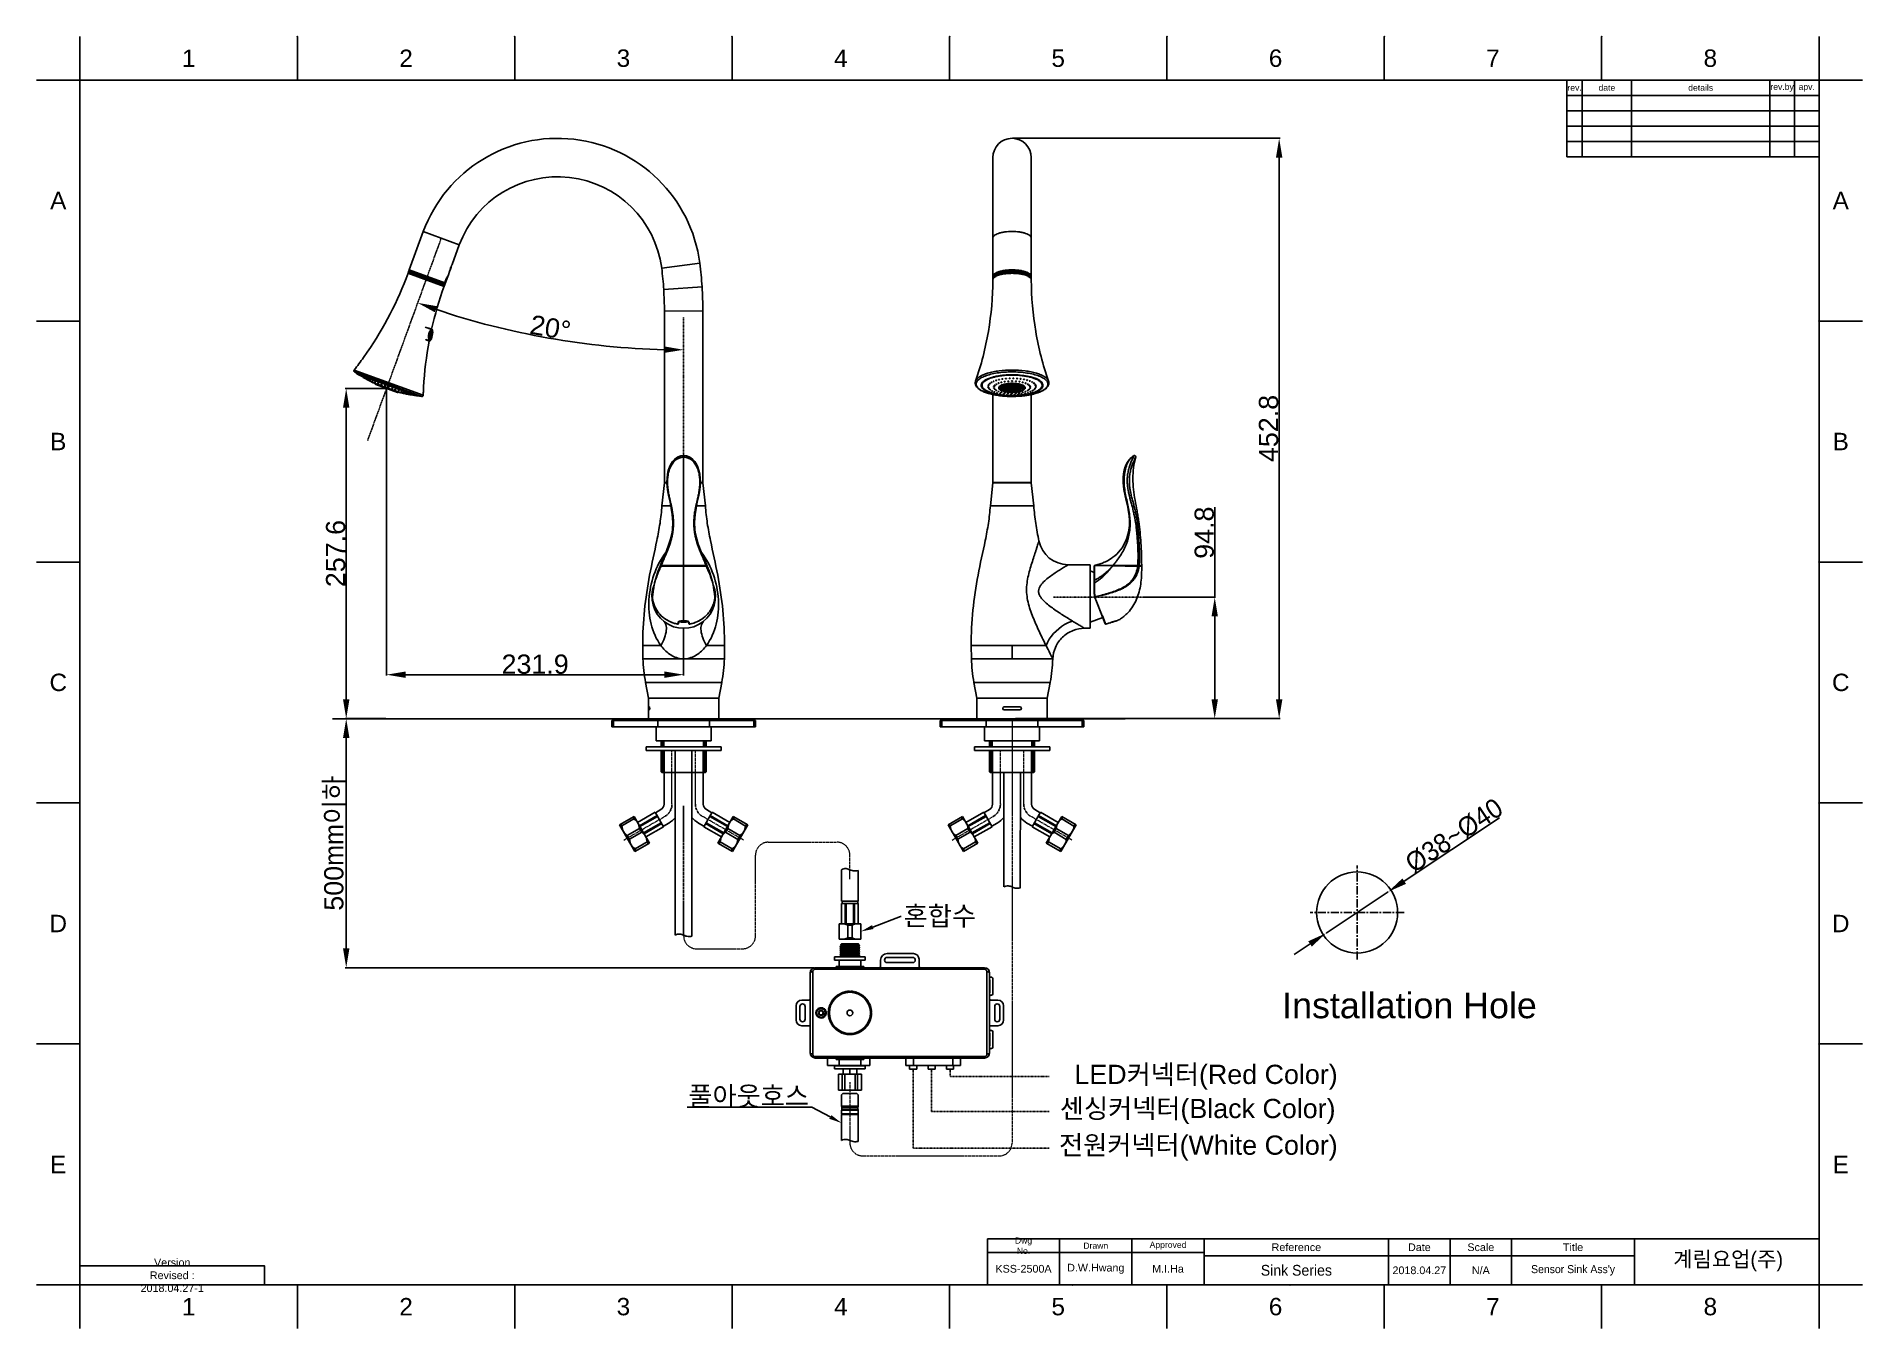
# Model space of a CAD drawing. Header units: millimetres. Extents: x 19562 to 20987, y -3943 to -2935.
import ezdxf
from ezdxf import colors
from ezdxf.entities.mleader import LeaderData, LeaderLine
from ezdxf.math import Vec2, Vec3

# ---------------------------------------------------------------- set-up
doc = ezdxf.new("R2010")
doc.units = ezdxf.units.MM
doc.header["$LTSCALE"] = 0.1
for name, pattern in [('CENTER', [0.6, 0.375, -0.075, 0.075, -0.075]), ('CENTER2', [28.575, 19.05, -3.175, 3.175, -3.175]), ('CENTERX2', [101.6, 63.5, -12.7, 12.7, -12.7]), ('HIDDEN', [0.2, 0.1, -0.1])]:
    doc.linetypes.add(name, pattern=pattern)
for name, color, linetype in [('02___PRT_ALL_AXES', 7, 'Continuous'), ('CEN', 1, 'CENTER2'), ('CENTER', 1, 'CENTERX2'), ('FORM', 7, 'Continuous'), ('TEXT', 2, 'Continuous')]:
    doc.layers.add(name, color=color, linetype=linetype)
doc.layers.add('Cneter', color=1, linetype='CENTER2', lineweight=13)
doc.styles.get("Standard").update_dxf_attribs({"font": 'arial.ttf'})
doc.dimstyles.new('A4', dxfattribs={"dimtxt": 4, "dimasz": 3.5, "dimexe": 0.7, "dimexo": 0.625, "dimgap": 0.5, "dimtad": 1, "dimdec": 1, "dimdsep": 46, "dimtxsty": 'Standard', "dimcen": 2.5, "dimclrd": 5, "dimclre": 5, "dimclrt": 7, "dimadec": 3, "dimazin": 2, "dimtfac": 1, "dimtdec": 1, "dimtmove": 0, "dimatfit": 3, "dimfxl": 0, "dimarcsym": 0})

msp = doc.modelspace()

# ---------------------------------------------------------------- texts
at = {"char_height": 13.58, "attachment_point": 5}
for s, width, insert in [('1', 50, (19680.32, -2951.57)), ('2', 50, (19850.02, -2951.57)), ('3', 50, (20019.71, -2951.57)), ('4', 50, (20189.41, -2951.57)), ('5', 50, (20359.11, -2951.57)), ('6', 50, (20528.8, -2951.57)), ('7', 50, (20698.5, -2951.57)), ('8', 50, (20868.2, -2951.57)), ('A', 10, (19578.5, -3062.55)), ('A', 10, (20970.02, -3062.55)), ('B', 10, (19578.5, -3250.58)), ('B', 10, (20970.02, -3250.58)), ('C', 10, (19578.5, -3438.6)), ('C', 10, (20970.02, -3438.6)), ('D', 10, (19578.5, -3626.63)), ('D', 10, (20970.02, -3626.63)), ('E', 10, (19578.5, -3814.65)), ('E', 10, (20970.02, -3814.65)), ('1', 50, (19680.32, -3925.63)), ('2', 50, (19850.02, -3925.63)), ('3', 50, (20019.71, -3925.63)), ('4', 50, (20189.41, -3925.63)), ('5', 50, (20359.11, -3925.63)), ('6', 50, (20528.8, -3925.63)), ('7', 50, (20698.5, -3925.63)), ('8', 50, (20868.2, -3925.63))]:
    msp.add_mtext_dynamic_manual_height_columns(s, width=width, gutter_width=12.5, heights=[0], dxfattribs=dict(at, insert=insert))
at = {"color": 0, "char_height": 15, "attachment_point": 5}
for s, insert, width in [('{\\C3;LED\\fGulim|b0|i0|c129|p50;커넥터\\fArial|b0|i0|c0|p34;(Red Color)}', (20474.54, -3746.6), 268.3226), ('{\\fGulim|b0|i0|c129|p50;\\C3;센싱커넥터\\fArial|b0|i0|c0|p34;(Black Color)}', (20468.03, -3773.23), 268.3226), ('{\\fGulim|b0|i0|c129|p50;\\C3;전원커넥터\\fArial|b0|i0|c0|p34;(White Color)}', (20468.53, -3801.82), 280.3358)]:
    msp.add_mtext(s, dxfattribs=dict(at, insert=insert, width=width))
at = {"layer": 'TEXT'}
for s, width, insert, char_height, attachment_point in [('rev.', 5, (20762.25, -2974.54), 4.8, 5), ('date', 16, (20787.45, -2974.54), 4.8, 5), ('details', 45, (20860.65, -2974.54), 4.8, 5), ('rev.by', 8, (20924.25, -2974.54), 4.8, 5), ('apv.', 8, (20943.45, -2974.54), 4.8, 5), ('{\\W1.93482; }Installation Hole', 225.0727, (20518.96, -3680.55), 20, 1), ('Dwg No.', 23.5, (20332.05, -3878.06), 4.8, 5), ('Drawn', 23.5, (20388.45, -3878.06), 4.8, 5), ('Approved', 23.5, (20444.85, -3878.06), 4.8, 5), ('Reference', 60, (20545.05, -3879.26), 6, 5), ('Date', 20, (20641.05, -3879.26), 6, 5), ('Scale', 20, (20689.05, -3879.26), 6, 5), ('Title', 40, (20761.05, -3879.26), 6, 5), ('Version Revised : 2018.04.27-1', 60, (19667.47, -3901.16), 6, 5), ('KSS-2500A', 23.5, (20332.05, -3896.06), 6, 5), ('D.W.Hwang', 23.5, (20388.45, -3896.06), 6, 5), ('M.I.Ha', 23.5, (20444.85, -3896.06), 6, 5), ('{\\fGulim|b0|i0|c129|p50;Sink Series}', 60, (20545.05, -3897.26), 8.4, 5), ('2018.04.27', 20, (20641.05, -3897.26), 6, 5), ('N/A', 20, (20689.05, -3897.26), 6, 5), ("{\\fGulim|b0|i0|c129|p50;Sensor Sink Ass'y}", 83.4543, (20761.05, -3897.26), 6.24, 5)]:
    msp.add_mtext_dynamic_manual_height_columns(s, width=width, gutter_width=12.5, heights=[0], dxfattribs=dict(at, insert=insert, char_height=char_height, attachment_point=attachment_point))
at = {"layer": 'TEXT', "linetype": 'CENTERX2', "insert": (20882.12, -3890.32), "char_height": 12, "attachment_point": 5}
msp.add_mtext_dynamic_manual_height_columns('{\\fHYGothic-Medium|b0|i0|c129|p18;계림요업(주)}', width=117.5025, gutter_width=12.5, heights=[0], dxfattribs=at)

# ---------------------------------------------------------------- blocks, each defined once
blk = doc.blocks.new('*D381')
at = {"color": 3, "lineweight": -2}
for p, q in [((20323.7, -3014), (20532.3, -3014)), ((20531.6, -3029), (20531.6, -3451.8)), ((20325.8, -3466.8), (20532.3, -3466.8))]:
    blk.add_line(p, q, dxfattribs=at)
at = {"color": 3}
for points in [[(20529.1, -3029), (20534.1, -3029), (20531.6, -3014)], [(20529.1, -3451.8), (20534.1, -3451.8), (20531.6, -3466.8)]]:
    blk.add_solid(points, dxfattribs=at)
at = {"layer": 'Defpoints', "color": 0}
for p in [(20323.1, -3014), (20325.2, -3466.8), (20531.6, -3466.8)]:
    blk.add_point(p, dxfattribs=at)
at = {"color": 3, "insert": (20523.4, -3240.4), "char_height": 15, "attachment_point": 5, "rotation": 90}
blk.add_mtext('452.8', dxfattribs=at)
blk = doc.blocks.new('*D382')
at = {"color": 3, "lineweight": -2}
blk.add_arc((20066.7, -2572), 607.1, 251.4157, 268.5843, dxfattribs=at)
at = {"color": 3}
for points in [[(19872.4, -3149.7), (19874.1, -3145), (19859.1, -3142.4)], [(20051.8, -3176.4), (20051.7, -3181.4), (20066.7, -3179)]]:
    blk.add_solid(points, dxfattribs=at)
at = {"layer": 'Defpoints', "color": 0}
for p in [(19877.5, -3091.9), (19926.7, -3162.7), (20066.7, -3153.4), (19820, -3249.9), (20066.7, -3262.8)]:
    blk.add_point(p, dxfattribs=at)
at = {"color": 3, "insert": (19962.7, -3161.8), "char_height": 15, "attachment_point": 5, "rotation": 350}
blk.add_mtext('20°', dxfattribs=at)
blk = doc.blocks.new('*D383')
at = {"color": 3, "lineweight": -2}
for p, q in [((19834.2, -3209.2), (19802.6, -3209.2)), ((19803.3, -3224.2), (19803.3, -3451.8)), ((19834.2, -3466.8), (19802.6, -3466.8))]:
    blk.add_line(p, q, dxfattribs=at)
at = {"color": 3}
for points in [[(19800.8, -3224.2), (19805.8, -3224.2), (19803.3, -3209.2)], [(19800.8, -3451.8), (19805.8, -3451.8), (19803.3, -3466.8)]]:
    blk.add_solid(points, dxfattribs=at)
at = {"layer": 'Defpoints', "color": 0}
for p in [(19834.8, -3209.2), (19803.3, -3466.8), (19834.8, -3466.8)]:
    blk.add_point(p, dxfattribs=at)
at = {"color": 3, "insert": (19795.1, -3338), "char_height": 15, "attachment_point": 5, "rotation": 90}
blk.add_mtext('257.6', dxfattribs=at)
blk = doc.blocks.new('*D384')
at = {"color": 3, "lineweight": -2}
for p, q in [((20481.3, -3372.1), (20481.3, -3301.7)), ((20425.3, -3372.1), (20482, -3372.1)), ((20481.3, -3451.8), (20481.3, -3387.1)), ((20425.3, -3466.8), (20482, -3466.8))]:
    blk.add_line(p, q, dxfattribs=at)
at = {"color": 3}
for points in [[(20478.8, -3387.1), (20483.8, -3387.1), (20481.3, -3372.1)], [(20478.8, -3451.8), (20483.8, -3451.8), (20481.3, -3466.8)]]:
    blk.add_solid(points, dxfattribs=at)
at = {"layer": 'Defpoints', "color": 0}
for p in [(20424.7, -3372.1), (20424.7, -3466.8), (20481.3, -3466.8)]:
    blk.add_point(p, dxfattribs=at)
at = {"color": 3, "insert": (20473.2, -3321.7), "char_height": 15, "attachment_point": 5, "rotation": 90}
blk.add_mtext('94.8', dxfattribs=at)
blk = doc.blocks.new('dfewtt')
at = {"color": 7, "linetype": 'Continuous'}
for p, q in [((14817, -1354.2), (14817, -1349.2)), ((14929.2, -1349.2), (14817, -1349.2)), ((14818.3, -1349.2), (14818.3, -1354.2)), ((14853, -1354.2), (14853, -1349.2)), ((14893.2, -1349.2), (14893.2, -1354.2)), ((14927.9, -1354.2), (14927.9, -1349.2)), ((14929.2, -1354.2), (14929.2, -1349.2)), ((14817, -1354.2), (14929.2, -1354.2)), ((14851.7, -1354.2), (14851.7, -1365)), ((14851.7, -1365), (14894.5, -1365)), ((14894.5, -1354.2), (14894.5, -1365))]:
    blk.add_line(p, q, dxfattribs=at)
blk = doc.blocks.new('*D379')
at = {"color": 3, "lineweight": -2}
for p, q in [((19834.8, -3209.8), (19834.8, -3433.2)), ((20066.7, -3420.8), (20066.7, -3433.2)), ((19849.8, -3432.5), (20051.7, -3432.5))]:
    blk.add_line(p, q, dxfattribs=at)
at = {"color": 3}
for points in [[(19849.8, -3430), (19849.8, -3435), (19834.8, -3432.5)], [(20051.7, -3430), (20051.7, -3435), (20066.7, -3432.5)]]:
    blk.add_solid(points, dxfattribs=at)
at = {"layer": 'Defpoints', "color": 0}
for p in [(19834.8, -3209.2), (20066.7, -3420.1), (20066.7, -3432.5)]:
    blk.add_point(p, dxfattribs=at)
at = {"color": 3, "insert": (19950.8, -3424.4), "char_height": 15, "attachment_point": 5}
blk.add_mtext('231.9', dxfattribs=at)
blk = doc.blocks.new('*D380')
at = {"color": 3, "lineweight": -2}
for p, q in [((19834.2, -3466.8), (19802.6, -3466.8)), ((19803.3, -3481.8), (19803.3, -3646.1)), ((20168.9, -3661.1), (19802.6, -3661.1))]:
    blk.add_line(p, q, dxfattribs=at)
at = {"color": 3}
for points in [[(19800.8, -3481.8), (19805.8, -3481.8), (19803.3, -3466.8)], [(19800.8, -3646.1), (19805.8, -3646.1), (19803.3, -3661.1)]]:
    blk.add_solid(points, dxfattribs=at)
at = {"layer": 'Defpoints', "color": 0}
for p in [(19834.8, -3466.8), (19803.3, -3661.1), (20169.5, -3661.1)]:
    blk.add_point(p, dxfattribs=at)
at = {"color": 3, "insert": (19794.4, -3564), "char_height": 15, "attachment_point": 5, "rotation": 90}
blk.add_mtext('500{\\fGulim|b0|i0|c129|p50;mm이하}', dxfattribs=at)
blk = doc.blocks.new('*D387')
at = {"color": 3, "lineweight": -2}
for p, q in [((20703.6, -3544.1), (20629.2, -3593.6)), ((20568.2, -3634.2), (20616.7, -3601.9)), ((20555.7, -3642.5), (20543.2, -3650.8))]:
    blk.add_line(p, q, dxfattribs=at)
at = {"color": 3}
for points in [[(20627.8, -3591.5), (20630.6, -3595.7), (20616.7, -3601.9)], [(20554.3, -3640.5), (20557.1, -3644.6), (20568.2, -3634.2)]]:
    blk.add_solid(points, dxfattribs=at)
at = {"layer": 'Defpoints', "color": 0}
for p in [(20616.7, -3601.9), (20568.2, -3634.2)]:
    blk.add_point(p, dxfattribs=at)
at = {"color": 3, "insert": (20668.2, -3558), "char_height": 15, "attachment_point": 5, "rotation": 33.6436}
blk.add_mtext('{\\fMS PGothic|b0|i0|c129|p34;%%C38~%%C40}', dxfattribs=at)

# ---------------------------------------------------------------- dimensions: what is measured, and where the dimension line sits
at = {"color": 0}
for base, p1, p2, picture, middle in [((20531.58, -3466.82), (20323.1, -3014.02), (20325.2, -3466.82), '*D381', (20531.58, -3240.42)), ((20481.35, -3466.82), (20424.7, -3372.05), (20424.7, -3466.82), '*D384', (20481.35, -3321.75))]:
    dim = msp.add_linear_dim(base=base, p1=p1, p2=p2, angle=90, dimstyle='A4', override={"dimtxt": 15, "dimasz": 15, "dimclrd": 3, "dimclre": 3, "dimclrt": 3, "dimfxl": 0.5}, dxfattribs=at)
    dim.commit()
    dim.dimension.update_dxf_attribs({"geometry": picture, "text_midpoint": middle, "dimtype": 160})
dim = msp.add_angular_dim_2l(base=(19926.73, -3162.68), line1=((20066.73, -3262.8), (20066.73, -3153.41)), line2=((19877.47, -3091.95), (19820, -3249.85)), dimstyle='A4', override={"dimtxt": 15, "dimasz": 15, "dimclrd": 3, "dimclre": 3, "dimclrt": 3, "dimfxl": 0.5}, dxfattribs=at)
dim.commit()
dim.dimension.update_dxf_attribs({"geometry": '*D382', "text_midpoint": (19962.73, -3161.78)})
dim = msp.add_linear_dim(base=(19803.2821, -3466.8236), p1=(19834.8027, -3209.1739), p2=(19834.8027, -3466.8236), angle=90, dimstyle='A4', override={"dimtxt": 15, "dimasz": 15, "dimdec": 1, "dimclrd": 3, "dimclre": 3, "dimclrt": 3, "dimfxl": 0.5}, dxfattribs=at)
dim.commit()
dim.dimension.update_dxf_attribs({"geometry": '*D383', "text_midpoint": (19795.1235, -3337.9987)})
dim = msp.add_linear_dim(base=(20066.72, -3432.54), p1=(19834.8, -3209.17), p2=(20066.72, -3420.13), dimstyle='A4', override={"dimtxt": 15, "dimasz": 15, "dimclrd": 3, "dimclre": 3, "dimclrt": 3, "dimfxl": 0.5}, dxfattribs=at)
dim.commit()
dim.dimension.update_dxf_attribs({"geometry": '*D379', "text_midpoint": (19950.76, -3424.38)})
dim = msp.add_linear_dim(base=(19803.28, -3661.13), p1=(19834.8, -3466.82), p2=(20169.52, -3661.13), angle=90, text='500{\\fGulim|b0|i0|c129|p50;mm이하}', dimstyle='A4', override={"dimtxt": 15, "dimasz": 15, "dimclrd": 3, "dimclre": 3, "dimclrt": 3, "dimfxl": 0.5}, dxfattribs=at)
dim.commit()
dim.dimension.update_dxf_attribs({"geometry": '*D380', "text_midpoint": (19794.43, -3563.98)})
dim = msp.add_diameter_dim_2p(p1=(20568.17, -3634.23), p2=(20616.73, -3601.91), text='{\\fMS PGothic|b0|i0|c129|p34;%%C38~%%C40}', dimstyle='A4', override={"dimtxt": 15, "dimasz": 15, "dimclrd": 3, "dimclre": 3, "dimclrt": 3, "dimfxl": 0.5}, dxfattribs=at)
dim.commit()
dim.dimension.update_dxf_attribs({"geometry": '*D387', "text_midpoint": (20668.2, -3558.05)})

# ---------------------------------------------------------------- linework, layer by layer
for p, q in [((19595.47, -2968.54), (19595.47, -2934.6)), ((19765.17, -2968.54), (19765.17, -2934.6)), ((19934.87, -2968.54), (19934.87, -2934.6)), ((20104.56, -2968.54), (20104.56, -2934.6)), ((20274.26, -2968.54), (20274.26, -2934.6)), ((20443.96, -2968.54), (20443.96, -2934.6)), ((20613.65, -2968.54), (20613.65, -2934.6)), ((20783.35, -2968.54), (20783.35, -2934.6)), ((20953.05, -2968.54), (20953.05, -2934.6)), ((19595.47, -2968.54), (19561.53, -2968.54)), ((20953.05, -2968.54), (19595.47, -2968.54)), ((19595.47, -2968.54), (19595.47, -3908.66)), ((20953.05, -3908.66), (20953.05, -2968.54)), ((20953.05, -2968.54), (20986.99, -2968.54)), ((19595.47, -3156.56), (19561.53, -3156.56)), ((20953.05, -3156.56), (20986.99, -3156.56)), ((19595.47, -3344.59), (19561.53, -3344.59)), ((20953.05, -3344.59), (20986.99, -3344.59)), ((19792.6, -3466.82), (20411.45, -3466.82)), ((20037.33, -3488.78), (20037.33, -3491.78)), ((20037.33, -3488.78), (20096.13, -3488.78)), ((20037.33, -3491.78), (20096.13, -3491.78)), ((20051.23, -3488.78), (20051.23, -3484.12)), ((20051.23, -3508.94), (20051.23, -3491.78)), ((20051.5, -3533.31), (20051.51, -3491.78)), ((20060.2, -3635.79), (20060.2, -3491.78)), ((20073.2, -3636.47), (20073.2, -3491.78)), ((20081.97, -3533.32), (20081.98, -3491.78)), ((20082.23, -3488.78), (20082.23, -3484.12)), ((20082.23, -3508.94), (20082.23, -3491.78)), ((20096.13, -3488.78), (20096.13, -3491.78)), ((20293.69, -3488.78), (20293.69, -3491.78)), ((20293.69, -3488.78), (20352.5, -3488.78)), ((20293.69, -3491.78), (20352.5, -3491.78)), ((20307.6, -3488.78), (20307.6, -3484.12)), ((20307.6, -3508.94), (20307.6, -3491.78)), ((20307.87, -3533.31), (20307.88, -3491.78)), ((20338.34, -3533.32), (20338.35, -3491.78)), ((20338.6, -3488.78), (20338.6, -3484.12)), ((20338.6, -3508.94), (20338.6, -3491.78)), ((20352.5, -3488.78), (20352.5, -3491.78)), ((20049.23, -3508.19), (20049.98, -3508.19)), ((20305.6, -3508.19), (20306.35, -3508.19)), ((20316.55, -3598.15), (20316.57, -3508.94)), ((20329.55, -3598.83), (20329.57, -3508.94)), ((19595.47, -3532.61), (19561.53, -3532.61)), ((20051.5, -3533.31), (20051.5, -3533.45)), ((20081.97, -3533.32), (20081.97, -3533.46)), ((20307.87, -3533.31), (20307.87, -3533.45)), ((20338.34, -3533.32), (20338.34, -3533.46)), ((20953.05, -3532.61), (20986.99, -3532.61)), ((20189.98, -3609.24), (20189.98, -3584.67)), ((20202.98, -3609.24), (20202.98, -3585.35)), ((20190.02, -3610.91), (20203.02, -3610.91)), ((20190.46, -3609.24), (20190.46, -3610.91)), ((20202.58, -3609.24), (20202.58, -3610.91)), ((20188.02, -3626.91), (20205.02, -3626.91)), ((20188.02, -3638.91), (20188.02, -3626.91)), ((20205.02, -3626.91), (20205.02, -3638.91)), ((20205.02, -3638.91), (20188.02, -3638.91)), ((20189.02, -3638.91), (20204.02, -3638.91)), ((20194.85, -3637.89), (20198.19, -3637.91)), ((20188.02, -3655.13), (20188.02, -3660.13)), ((20205.02, -3655.13), (20205.02, -3660.13)), ((19595.47, -3720.64), (19561.53, -3720.64)), ((20188.02, -3737.38), (20188.02, -3732.63)), ((20205.02, -3737.38), (20205.02, -3732.63)), ((20953.05, -3720.64), (20986.99, -3720.64)), ((20196.52, -3744.13), (20187.52, -3744.13)), ((20187.52, -3744.13), (20187.52, -3756.63)), ((20190.52, -3744.13), (20190.52, -3756.63)), ((20191.17, -3740.13), (20191.17, -3744.13)), ((20192.52, -3744.13), (20192.52, -3756.63)), ((20196.52, -3740.13), (20196.52, -3744.13)), ((20196.52, -3744.13), (20205.52, -3744.13)), ((20200.52, -3744.13), (20200.52, -3756.63)), ((20201.87, -3740.13), (20201.87, -3744.13)), ((20202.52, -3744.13), (20202.52, -3756.63)), ((20205.52, -3744.13), (20205.52, -3756.63)), ((20243.16, -3737.38), (20243.16, -3740.38)), ((20248.66, -3740.38), (20243.16, -3740.38)), ((20248.66, -3737.38), (20248.66, -3740.38)), ((20257.56, -3740.38), (20257.56, -3737.38)), ((20263.06, -3740.38), (20257.56, -3740.38)), ((20263.06, -3740.38), (20263.06, -3737.38)), ((20271.96, -3737.38), (20271.96, -3740.38)), ((20277.46, -3740.38), (20271.96, -3740.38)), ((20277.46, -3737.38), (20277.46, -3740.38)), ((20205.52, -3756.63), (20187.52, -3756.63)), ((20202.78, -3769.89), (20190.26, -3769.89)), ((20190.32, -3769.96), (20202.72, -3769.96)), ((19595.47, -3908.66), (19561.53, -3908.66)), ((19595.47, -3908.66), (20953.05, -3908.66)), ((19595.47, -3908.66), (19595.47, -3942.6)), ((19765.17, -3908.66), (19765.17, -3942.6)), ((19934.87, -3908.66), (19934.87, -3942.6)), ((20104.56, -3908.66), (20104.56, -3942.6)), ((20274.26, -3908.66), (20274.26, -3942.6)), ((20443.96, -3908.66), (20443.96, -3942.6)), ((20613.65, -3908.66), (20613.65, -3942.6)), ((20783.35, -3908.66), (20783.35, -3942.6)), ((20953.05, -3908.66), (20986.99, -3908.66)), ((20953.05, -3908.66), (20953.05, -3942.6))]:
    msp.add_line(p, q)
at = {"color": 7, "linetype": 'Continuous'}
for p, q in [((20308.1, -3029.12), (20308.1, -3091.95)), ((20338.1, -3029.12), (20338.1, -3091.95)), ((19863.43, -3086.68), (19852.51, -3116.67)), ((19863.43, -3086.68), (19891.51, -3097.22)), ((20308.1, -3091.95), (20308.1, -3121.8)), ((20338.1, -3091.95), (20338.1, -3121.8)), ((19891.51, -3097.22), (19885.98, -3112.41)), ((19851.53, -3119.35), (19879.72, -3129.61)), ((19851.58, -3119.21), (19851.88, -3118.41)), ((19851.58, -3119.21), (19879.78, -3129.47)), ((19879.99, -3128.64), (19851.88, -3118.41)), ((19852.27, -3117.33), (19851.93, -3118.27)), ((19851.93, -3118.27), (19879.92, -3128.46)), ((19880.04, -3127.44), (19852.27, -3117.33)), ((19852.51, -3116.67), (19880.16, -3126.74)), ((19852.63, -3116.93), (19879.9, -3126.85)), ((19884.31, -3117.02), (19882.78, -3121.2)), ((19884.33, -3116.9), (19884.31, -3117.02)), ((19884.38, -3116.83), (19885.16, -3114.67)), ((19885.16, -3114.67), (19885.11, -3114.25)), ((19885.12, -3114.72), (19885.16, -3114.67)), ((20049.58, -3115.3), (20079.32, -3111.37)), ((20323.1, -3117), (20323.07, -3117)), ((19879.75, -3126.82), (19879.76, -3126.8)), ((19881.78, -3123.97), (19879.78, -3129.47)), ((19881.41, -3124.41), (19879.92, -3128.46)), ((19880.41, -3127.11), (19879.92, -3128.46)), ((19879.92, -3128.46), (19879.92, -3128.46)), ((19881.19, -3125.35), (19879.99, -3128.64)), ((19880.97, -3124.9), (19880.04, -3127.44)), ((19880.85, -3124.86), (19880.16, -3126.74)), ((19880.5, -3126.86), (19880.41, -3127.11)), ((19881.19, -3124.98), (19880.5, -3126.86)), ((19880.97, -3124.9), (19880.85, -3124.86)), ((19881.19, -3125.35), (19881.08, -3125.31)), ((19881.4, -3124.41), (19881.19, -3124.98)), ((19881.31, -3124.05), (19881.3, -3124.06)), ((19881.4, -3124.41), (19881.41, -3124.41)), ((19881.62, -3123.39), (19881.62, -3123.4)), ((19881.69, -3123.89), (19881.79, -3123.93)), ((19881.73, -3124.06), (19881.69, -3124.14)), ((19881.77, -3123.97), (19881.73, -3124.06)), ((19882.58, -3121.76), (19881.79, -3123.93)), ((20051.15, -3132.02), (20081.08, -3129.96)), ((20308.1, -3123.4), (20308.1, -3121.81)), ((20308.1, -3124.34), (20308.1, -3123.4)), ((20308.1, -3124.34), (20308.1, -3124.48)), ((20308.19, -3121.82), (20308.19, -3121.83)), ((20308.21, -3121.83), (20308.21, -3121.84)), ((20309.4, -3122.39), (20309.41, -3122.38)), ((20336.79, -3122.38), (20336.8, -3122.39)), ((20338.01, -3121.83), (20338.01, -3121.82)), ((20338.1, -3123.4), (20338.1, -3121.81)), ((20338.1, -3124.34), (20338.1, -3123.4)), ((20338.1, -3124.48), (20338.1, -3124.34)), ((20051.67, -3282.62), (20051.67, -3148.82)), ((20081.66, -3148.63), (20051.68, -3148.82)), ((20081.67, -3282.62), (20081.67, -3148.63)), ((19870.24, -3163.17), (19865.04, -3161.27)), ((19867.68, -3162.15), (19869.99, -3162.99)), ((19870.44, -3163.89), (19870.68, -3163.98)), ((19870.53, -3164.66), (19870.68, -3163.98)), ((19865.38, -3170.98), (19868.2, -3172)), ((19868.09, -3172.2), (19866.51, -3171.62)), ((19868.13, -3171.98), (19868.13, -3171.98)), ((19869.06, -3171.45), (19869.13, -3171.48)), ((19869.13, -3171.48), (19869.22, -3170.99)), ((19869.81, -3170.59), (19870.91, -3165.26)), ((19869.81, -3170.59), (19869.81, -3170.59)), ((19870.46, -3164.63), (19870.46, -3164.63)), ((19870.6, -3164.68), (19870.46, -3164.63)), ((19870.91, -3165.26), (19870.84, -3165.23)), ((19819.7, -3180.93), (19816.85, -3184.99)), ((19863.43, -3214.45), (19809.48, -3194.82)), ((19809.69, -3196.25), (19862.34, -3215.42)), ((19812.99, -3198.49), (19813.05, -3198.52)), ((19812.99, -3198.49), (19813.05, -3198.52)), ((19813.27, -3198.59), (19812.99, -3198.49)), ((19858.32, -3214.99), (19813.05, -3198.52)), ((19858.38, -3215.01), (19813.27, -3198.59)), ((19817.91, -3201.29), (19817.93, -3201.3)), ((19817.93, -3201.3), (19817.96, -3201.32)), ((19818.2, -3201.47), (19818.12, -3201.42)), ((19818.21, -3201.41), (19818.2, -3201.4)), ((19818.24, -3201.49), (19818.28, -3201.52)), ((19818.24, -3201.49), (19818.24, -3201.49)), ((19818.28, -3201.52), (19818.3, -3201.53)), ((19818.33, -3201.48), (19818.31, -3201.47)), ((19818.32, -3201.44), (19818.34, -3201.45)), ((19818.56, -3201.68), (19818.61, -3201.7)), ((19818.99, -3201.92), (19819.06, -3201.96)), ((19819.06, -3201.96), (19819.27, -3202.08)), ((19821.45, -3203.26), (19821.45, -3203.26)), ((19821.45, -3203.26), (19821.66, -3203.37)), ((19821.46, -3203.26), (19821.45, -3203.26)), ((19821.57, -3203.32), (19821.46, -3203.26)), ((19821.56, -3202.62), (19821.54, -3202.61)), ((19821.67, -3203.37), (19821.57, -3203.32)), ((19821.7, -3203.39), (19821.66, -3203.37)), ((19821.79, -3203.43), (19821.7, -3203.39)), ((19821.76, -3203.37), (19821.75, -3203.37)), ((19821.9, -3203.49), (19821.79, -3203.43)), ((19821.91, -3203.5), (19821.87, -3203.48)), ((19822, -3203.55), (19821.9, -3203.49)), ((19821.91, -3203.5), (19822.01, -3203.55)), ((19822, -3202.78), (19822.02, -3202.79)), ((19822.08, -3203.58), (19822, -3203.55)), ((19822.01, -3203.55), (19822.12, -3203.61)), ((19822.12, -3203.61), (19822.08, -3203.58)), ((19822.11, -3202.88), (19822.11, -3202.88)), ((19822.12, -3203.61), (19822.12, -3203.61)), ((19822.12, -3203.61), (19822.12, -3203.61)), ((19822.4, -3203.75), (19822.53, -3203.82)), ((19823, -3204.06), (19823.17, -3204.14)), ((19823.17, -3204.14), (19823.21, -3204.16)), ((19823.99, -3203.57), (19824, -3203.57)), ((19825.27, -3205.18), (19825.24, -3205.16)), ((19825.26, -3205.17), (19825.24, -3205.16)), ((19825.45, -3205.24), (19825.26, -3205.17)), ((19825.3, -3205.18), (19844.65, -3212.23)), ((19826.23, -3205.52), (19825.45, -3205.24)), ((19826.16, -3205.71), (19826.23, -3205.52)), ((19826.16, -3205.71), (19843.65, -3212.08)), ((19844.36, -3212.12), (19826.23, -3205.52)), ((19826.34, -3206.09), (19843.26, -3212.25)), ((19827.94, -3204.95), (19827.92, -3204.91)), ((19827.94, -3204.95), (19827.94, -3204.95)), ((19828.12, -3205.71), (19828.12, -3205.71)), ((19828.57, -3205.17), (19828.58, -3205.18)), ((19828.58, -3205.18), (19828.6, -3205.22)), ((19828.8, -3206.01), (19828.8, -3206.02)), ((19830.5, -3205.88), (19830.5, -3205.86)), ((19830.66, -3206.65), (19830.67, -3206.64)), ((19831.18, -3206.13), (19831.19, -3206.15)), ((19831.34, -3206.94), (19831.35, -3206.94)), ((19831.36, -3206.93), (19831.35, -3206.94)), ((19833.89, -3207.11), (19833.89, -3207.12)), ((20299.45, -3205.87), (20299.42, -3206.17)), ((20312.63, -3202.34), (20312.6, -3202.27)), ((20313.32, -3202.27), (20313.35, -3202.34)), ((20314.74, -3199.24), (20314.79, -3199.23)), ((20315.19, -3201.88), (20315.17, -3201.81)), ((20315.8, -3198.87), (20315.73, -3198.88)), ((20315.89, -3201.79), (20315.92, -3201.86)), ((20316.95, -3203.83), (20316.99, -3203.9)), ((20317.54, -3198.94), (20317.66, -3198.93)), ((20317.7, -3203.87), (20317.67, -3203.8)), ((20317.93, -3201.54), (20317.92, -3201.49)), ((20318.65, -3201.47), (20318.67, -3201.52)), ((20319.74, -3207.04), (20319.75, -3207.04)), ((20319.78, -3203.53), (20319.79, -3203.57)), ((20320.43, -3206.49), (20320.42, -3206.49)), ((20320.43, -3206.5), (20320.42, -3206.5)), ((20320.44, -3206.5), (20320.43, -3206.5)), ((20320.53, -3203.55), (20320.52, -3203.51)), ((20320.79, -3201.34), (20320.79, -3201.32)), ((20321.11, -3206.8), (20321.13, -3206.79)), ((20321.54, -3201.31), (20321.54, -3201.33)), ((20322.73, -3203.43), (20322.73, -3203.43)), ((20323.1, -3205.71), (20323.11, -3205.71)), ((20323.15, -3206.34), (20323.14, -3206.34)), ((20323.48, -3203.43), (20323.48, -3203.43)), ((20323.71, -3201.3), (20323.71, -3201.29)), ((20324.46, -3201.29), (20324.46, -3201.3)), ((20325.69, -3203.55), (20325.69, -3203.51)), ((20326.43, -3203.57), (20326.44, -3203.53)), ((20326.45, -3207.04), (20326.46, -3207.04)), ((20326.6, -3201.44), (20326.61, -3201.41)), ((20327.35, -3201.41), (20327.35, -3201.44)), ((20329.4, -3201.73), (20329.41, -3201.7)), ((20330.15, -3201.69), (20330.15, -3201.72)), ((20330.43, -3199.11), (20330.53, -3199.12)), ((20331.09, -3204.34), (20331.08, -3204.39)), ((20331.81, -3204.38), (20331.83, -3204.33)), ((20332.78, -3202.11), (20332.77, -3202.16)), ((20333.29, -3205.03), (20333.28, -3205.07)), ((20334.02, -3205.05), (20334.03, -3205)), ((20339.92, -3204.95), (20339.94, -3204.95)), ((20340.27, -3205.17), (20340.24, -3205.18)), ((20341.22, -3207.06), (20341.22, -3207.05)), ((20341.97, -3206.91), (20341.97, -3206.92)), ((20346.75, -3205.87), (20346.77, -3206.17)), ((19835.93, -3207.85), (19835.93, -3207.86)), ((19836.18, -3208.67), (19836.17, -3208.67)), ((19836.64, -3208.11), (19836.63, -3208.11)), ((19836.88, -3208.93), (19836.88, -3208.92)), ((19838.65, -3208.85), (19838.64, -3208.86)), ((19838.65, -3208.85), (19838.66, -3208.85)), ((19838.92, -3209.67), (19838.9, -3209.68)), ((19839.36, -3209.09), (19839.35, -3209.1)), ((19839.35, -3209.1), (19839.35, -3209.1)), ((19839.56, -3209.91), (19839.53, -3209.91)), ((19839.59, -3209.91), (19839.61, -3209.9)), ((19841.27, -3209.82), (19841.3, -3209.81)), ((19841.52, -3210.61), (19841.5, -3210.61)), ((19841.99, -3210.04), (19841.96, -3210.05)), ((19843.65, -3212.08), (19843.72, -3211.89)), ((19843.8, -3211.44), (19843.78, -3211.44)), ((19844.7, -3212.25), (19844.36, -3212.12)), ((19844.67, -3212.24), (19844.7, -3212.25)), ((19846.08, -3211.55), (19846.09, -3211.55)), ((19846.65, -3211.75), (19846.64, -3211.75)), ((19847.65, -3212.96), (19847.79, -3212.99)), ((19847.79, -3212.99), (19847.87, -3213.01)), ((19847.87, -3213.01), (19848.09, -3213.06)), ((19848.06, -3212.28), (19848.1, -3212.29)), ((19848.1, -3213.06), (19848.09, -3213.06)), ((19848.09, -3213.06), (19848.1, -3213.06)), ((19848.17, -3213.08), (19848.1, -3213.06)), ((19848.1, -3213.06), (19848.21, -3213.09)), ((19848.35, -3213.12), (19848.17, -3213.08)), ((19848.21, -3213.09), (19848.32, -3213.11)), ((19848.46, -3213.14), (19848.35, -3213.12)), ((19848.46, -3213.14), (19848.59, -3213.17)), ((19848.83, -3213.22), (19848.53, -3213.16)), ((19848.59, -3213.17), (19848.83, -3213.22)), ((19848.64, -3212.47), (19848.61, -3212.46)), ((19851.84, -3213.83), (19851.92, -3213.84)), ((19851.92, -3213.84), (19852.13, -3213.88)), ((19852.13, -3213.88), (19852.36, -3213.92)), ((19852.36, -3213.92), (19852.44, -3213.94)), ((19852.44, -3213.94), (19852.56, -3213.96)), ((19852.56, -3213.96), (19852.59, -3213.96)), ((19852.59, -3213.96), (19852.7, -3213.98)), ((19853.03, -3214.04), (19853.11, -3214.06)), ((19858.38, -3215.01), (19858.32, -3214.99)), ((19858.38, -3215.01), (19858.32, -3214.99)), ((19862.34, -3215.42), (19858.38, -3215.01)), ((19863.7, -3208.21), (19863.57, -3210.83)), ((20304.23, -3208.26), (20304.23, -3208.25)), ((20304.97, -3208.36), (20304.98, -3208.37)), ((20308.1, -3213.91), (20308.1, -3282.62)), ((20308.6, -3208.76), (20308.6, -3208.75)), ((20309.35, -3208.83), (20309.35, -3208.84)), ((20313.8, -3208.9), (20313.78, -3207.28)), ((20315.87, -3208.14), (20315.83, -3208.15)), ((20315.88, -3208.72), (20315.86, -3207.81)), ((20316.12, -3208.69), (20316.16, -3208.95)), ((20316.59, -3207.85), (20316.59, -3207.84)), ((20316.6, -3207.85), (20317.16, -3207.71)), ((20317.16, -3207.82), (20316.71, -3207.93)), ((20317.18, -3208.72), (20317.16, -3207.46)), ((20317.42, -3208.69), (20317.45, -3208.91)), ((20318.38, -3208.08), (20318.47, -3208.06)), ((20318.48, -3208.71), (20318.46, -3207.59)), ((20318.85, -3213.85), (20318.85, -3213.84)), ((20319.6, -3213.88), (20319.59, -3213.89)), ((20319.77, -3207.95), (20319.73, -3207.95)), ((20319.78, -3208.71), (20319.76, -3207.74)), ((20319.76, -3213.03), (20319.77, -3213.01)), ((20320.5, -3213.06), (20320.51, -3213.05)), ((20321.08, -3208.71), (20321.07, -3207.92)), ((20321.32, -3208.7), (20321.33, -3208.77)), ((20321.74, -3213.99), (20321.74, -3213.99)), ((20322.38, -3208.71), (20322.37, -3208.15)), ((20322.49, -3214), (20322.49, -3214)), ((20323.82, -3208.71), (20323.83, -3208.15)), ((20324.66, -3213.98), (20324.66, -3213.99)), ((20324.88, -3208.7), (20324.87, -3208.64)), ((20325.12, -3208.71), (20325.13, -3207.92)), ((20325.4, -3213.96), (20325.41, -3213.97)), ((20325.67, -3213.05), (20325.68, -3213.06)), ((20325.77, -3207.52), (20325.77, -3207.52)), ((20326.4, -3208.59), (20326.42, -3208.71)), ((20326.41, -3213.01), (20326.42, -3213.03)), ((20326.42, -3208.71), (20326.44, -3207.74)), ((20326.63, -3207.88), (20326.43, -3207.79)), ((20326.52, -3207.93), (20326.43, -3207.88)), ((20327.54, -3213.82), (20327.53, -3213.81)), ((20327.69, -3208.54), (20327.72, -3208.71)), ((20327.72, -3208.71), (20327.74, -3207.59)), ((20328.15, -3207.88), (20327.73, -3207.81)), ((20327.74, -3207.63), (20327.86, -3207.65)), ((20328.26, -3213.76), (20328.28, -3213.77)), ((20328.5, -3212.74), (20328.53, -3212.78)), ((20328.78, -3208.69), (20328.75, -3208.5)), ((20329.02, -3208.72), (20329.04, -3207.46)), ((20329.03, -3207.82), (20329.54, -3207.9)), ((20329.34, -3208.06), (20329.03, -3208.01)), ((20330.31, -3213.51), (20330.28, -3213.48)), ((20330.32, -3208.72), (20330.33, -3207.8)), ((20330.33, -3208.02), (20330.73, -3208.08)), ((20330.53, -3208.24), (20330.33, -3208.21)), ((20330.73, -3208.08), (20330.73, -3208.09)), ((20331, -3213.41), (20331.03, -3213.43)), ((20332.35, -3208.56), (20332.4, -3208.9)), ((20332.4, -3208.9), (20332.42, -3207.28)), ((20332.41, -3207.6), (20332.46, -3207.56)), ((20333.98, -3211.55), (20333.96, -3211.56)), ((20336.85, -3207.84), (20336.84, -3207.83)), ((20337.28, -3208.67), (20337.26, -3208.67)), ((20337.33, -3211.75), (20337.31, -3211.75)), ((20337.59, -3207.74), (20337.59, -3207.72)), ((20337.77, -3211.55), (20337.79, -3211.55)), ((20338.1, -3282.62), (20338.1, -3213.91)), ((20341.23, -3209.1), (20341.21, -3209.1)), ((20341.35, -3208.85), (20341.37, -3208.85)), ((20061.01, -3263.36), (20061.01, -3263.36)), ((20066.73, -3262.8), (20066.73, -3296.31)), ((20072.45, -3263.36), (20072.45, -3263.36)), ((20415.07, -3264.19), (20415.02, -3264.25)), ((20415.12, -3264.14), (20415.07, -3264.19)), ((20415.17, -3264.09), (20415.12, -3264.14)), ((20415.21, -3264.05), (20415.17, -3264.09)), ((20415.33, -3263.92), (20415.21, -3264.05)), ((20415.27, -3263.98), (20415.29, -3263.97)), ((20415.4, -3263.85), (20415.33, -3263.92)), ((20415.4, -3264.05), (20415.39, -3264.07)), ((20415.45, -3263.8), (20415.4, -3263.85)), ((20415.51, -3263.75), (20415.45, -3263.8)), ((20415.56, -3263.69), (20415.51, -3263.75)), ((20415.62, -3263.63), (20415.56, -3263.69)), ((20415.69, -3263.57), (20415.62, -3263.63)), ((20415.75, -3263.51), (20415.69, -3263.57)), ((20415.8, -3263.46), (20415.75, -3263.51)), ((20415.84, -3263.42), (20415.8, -3263.46)), ((20415.89, -3263.37), (20415.84, -3263.42)), ((20415.94, -3263.33), (20415.89, -3263.37)), ((20415.96, -3263.31), (20415.94, -3263.33)), ((20415.96, -3263.31), (20416.58, -3262.76)), ((20416.82, -3262.57), (20416.58, -3262.76)), ((20417.52, -3262.01), (20417.02, -3262.39)), ((20417.02, -3262.39), (20417.02, -3262.39)), ((20417.02, -3262.39), (20417.02, -3262.39)), ((20418.25, -3261.61), (20417.52, -3262.01)), ((20418.3, -3261.59), (20418.25, -3261.61)), ((20409.82, -3278.37), (20409.8, -3282.81)), ((20410.37, -3274.06), (20409.82, -3278.37)), ((20410.39, -3273.95), (20410.37, -3274.06)), ((20414.15, -3265.27), (20414.09, -3265.35)), ((20049.77, -3300.73), (20051.73, -3282.82)), ((20052.05, -3282.62), (20051.67, -3282.62)), ((20051.73, -3282.82), (20053.69, -3282.82)), ((20053.17, -3282.62), (20052.05, -3282.62)), ((20053.61, -3282.62), (20053.17, -3282.62)), ((20079.77, -3282.82), (20081.73, -3282.82)), ((20080.19, -3282.62), (20079.84, -3282.62)), ((20081.29, -3282.62), (20080.19, -3282.62)), ((20083.69, -3300.73), (20081.73, -3282.82)), ((20306.14, -3300.73), (20308.1, -3282.82)), ((20308.48, -3282.62), (20308.1, -3282.62)), ((20308.1, -3282.82), (20338.1, -3282.82)), ((20309.6, -3282.62), (20308.48, -3282.62)), ((20310.62, -3282.62), (20309.6, -3282.62)), ((20311.39, -3282.62), (20310.62, -3282.62)), ((20323.1, -3282.62), (20311.39, -3282.62)), ((20323.1, -3282.62), (20323.1, -3282.82)), ((20334.85, -3282.62), (20323.1, -3282.62)), ((20335.57, -3282.62), (20334.85, -3282.62)), ((20336.63, -3282.62), (20335.57, -3282.62)), ((20337.73, -3282.62), (20336.63, -3282.62)), ((20338.1, -3282.62), (20337.73, -3282.62)), ((20340.06, -3300.73), (20338.1, -3282.82)), ((20409.8, -3282.81), (20410.36, -3288.02)), ((20409.8, -3282.81), (20410.36, -3288.02)), ((20410.36, -3288.02), (20411.32, -3292.92)), ((20410.36, -3288.02), (20411.32, -3292.92)), ((20056.69, -3300.73), (20049.77, -3300.73)), ((20066.73, -3296.31), (20066.73, -3329.75)), ((20083.69, -3300.73), (20076.77, -3300.73)), ((20340.06, -3300.73), (20306.14, -3300.73)), ((20411.32, -3292.92), (20412.43, -3297.62)), ((20412.43, -3297.62), (20413.36, -3301.69)), ((20413.36, -3301.68), (20414.09, -3305.39)), ((20413.36, -3301.69), (20414.09, -3305.39)), ((20414.09, -3305.39), (20414.56, -3308.66)), ((20414.56, -3308.66), (20414.81, -3312.12)), ((20414.81, -3312.12), (20414.73, -3316.01)), ((20066.73, -3329.75), (20066.73, -3347.05)), ((20048.4, -3347.58), (20048.27, -3347.92)), ((20048.5, -3347.32), (20048.4, -3347.58)), ((20048.63, -3346.99), (20048.5, -3347.32)), ((20048.63, -3346.99), (20048.63, -3346.99)), ((20066.73, -3347.31), (20049.27, -3347.31)), ((20066.73, -3347.05), (20066.73, -3347.31)), ((20066.73, -3347.31), (20066.73, -3347.96)), ((20084.19, -3347.31), (20066.73, -3347.31)), ((20066.73, -3347.96), (20066.73, -3379.56)), ((20084.83, -3346.99), (20084.83, -3346.98)), ((20084.96, -3347.32), (20084.83, -3346.99)), ((20085.06, -3347.58), (20084.96, -3347.32)), ((20085.19, -3347.92), (20085.06, -3347.58)), ((20366.89, -3346.73), (20384.1, -3346.73)), ((20384.1, -3346.73), (20384.1, -3396.32)), ((20387.3, -3347.48), (20387.3, -3347.51)), ((20387.3, -3347.48), (20387.3, -3347.48)), ((20387.3, -3347.48), (20387.3, -3347.49)), ((20387.3, -3347.49), (20387.3, -3347.51)), ((20387.3, -3347.51), (20387.3, -3349.16)), ((20387.3, -3347.51), (20387.3, -3347.53)), ((20387.3, -3347.53), (20387.3, -3349.03)), ((20387.3, -3349.03), (20387.3, -3349.41)), ((20387.3, -3349.7), (20387.3, -3349.16)), ((20387.3, -3349.41), (20387.3, -3349.87)), ((20387.3, -3349.87), (20387.3, -3349.7)), ((20387.38, -3349.31), (20387.36, -3347.82)), ((20387.38, -3349.68), (20387.38, -3349.31)), ((20387.46, -3347.31), (20387.46, -3347.28)), ((20387.46, -3347.31), (20401.84, -3347.31)), ((20395.11, -3344.83), (20394.49, -3345.1)), ((20395.96, -3344.43), (20395.11, -3344.83)), ((20399.23, -3342.63), (20398.05, -3343.33)), ((20400.5, -3341.81), (20399.23, -3342.63)), ((20401.63, -3347.56), (20401.84, -3347.31)), ((20421.18, -3347.32), (20401.84, -3347.31)), ((20424.29, -3347.31), (20422.35, -3347.31)), ((20424.28, -3347.05), (20424.29, -3347.31)), ((20424.29, -3347.31), (20424.29, -3347.96)), ((20387.3, -3352.71), (20384.1, -3351.53)), ((20387.3, -3349.87), (20387.3, -3359.01)), ((20387.3, -3359.01), (20387.3, -3361.05)), ((20387.3, -3361.05), (20387.3, -3362.39)), ((20387.3, -3362.39), (20387.3, -3368.61)), ((20387.47, -3358.9), (20387.49, -3360.95)), ((20042.61, -3374.19), (20042.61, -3374.18)), ((20042.61, -3374.18), (20042.61, -3374.2)), ((20042.7, -3369.29), (20042.68, -3369.42)), ((20042.72, -3369.32), (20042.7, -3369.45)), ((20042.74, -3369.12), (20042.72, -3369.31)), ((20042.72, -3369.31), (20042.72, -3369.32)), ((20090.72, -3369.16), (20090.74, -3369.29)), ((20090.74, -3369.29), (20090.76, -3369.45)), ((20090.76, -3369.28), (20090.78, -3369.43)), ((20090.85, -3374.19), (20090.85, -3374.18)), ((20090.85, -3374.18), (20090.85, -3374.2)), ((20091.05, -3371.63), (20091.04, -3371.51)), ((20387.44, -3370.63), (20387.44, -3370.66)), ((20387.61, -3371.64), (20387.61, -3371.67)), ((20388.39, -3374.23), (20395.9, -3392.82)), ((20388.5, -3371.5), (20388.5, -3371.48)), ((20388.59, -3374.18), (20388.58, -3374.16)), ((20388.59, -3374.18), (20393.56, -3386.51)), ((20062.49, -3391.62), (20062.49, -3392.84)), ((20062.73, -3391.43), (20062.73, -3392.65)), ((20062.73, -3391.43), (20062.73, -3391.44)), ((20066.73, -3379.56), (20066.73, -3390.4)), ((20066.73, -3390.42), (20066.73, -3390.4)), ((20070.73, -3391.43), (20070.73, -3391.44)), ((20070.73, -3391.43), (20070.73, -3392.65)), ((20070.96, -3392.84), (20070.97, -3391.62)), ((20393.91, -3387.9), (20384.1, -3391.53)), ((20393.56, -3386.51), (20393.59, -3386.57)), ((20393.59, -3386.57), (20395.78, -3392.01)), ((20395.78, -3392.01), (20395.8, -3392.07)), ((20395.8, -3392.07), (20396.09, -3392.78)), ((20400.85, -3391.62), (20401.6, -3391.38)), ((20400.85, -3391.62), (20400.85, -3391.62)), ((20401.6, -3391.38), (20402.54, -3391.11)), ((20402.54, -3391.11), (20403.39, -3390.87)), ((20403.39, -3390.87), (20403.91, -3390.73)), ((20403.91, -3390.73), (20404.2, -3390.64)), ((20404.2, -3390.64), (20404.94, -3390.45)), ((20405.05, -3390.41), (20404.95, -3390.44)), ((20061.69, -3392.94), (20061.69, -3392.93)), ((20066.73, -3396.32), (20066.73, -3420.13)), ((20071.77, -3392.94), (20071.77, -3392.93)), ((20379.66, -3396.32), (20384.1, -3396.32)), ((20395.9, -3392.82), (20395.9, -3392.82)), ((20396.09, -3392.78), (20396.14, -3392.93)), ((20396.97, -3392.84), (20396.97, -3392.84)), ((20034.76, -3409.82), (20048.94, -3409.82)), ((20034.94, -3420.02), (20064.69, -3420.02)), ((20068.71, -3420.02), (20098.52, -3420.02)), ((20098.7, -3409.82), (20084.52, -3409.82)), ((20291.13, -3409.82), (20349.66, -3409.82)), ((20291.31, -3420.02), (20291.13, -3409.82)), ((20291.31, -3420.02), (20354.83, -3420.02)), ((20323.1, -3420.02), (20323.1, -3409.82)), ((20354.83, -3420.02), (20354.89, -3420.13)), ((20036.97, -3438.48), (20096.49, -3438.48)), ((20036.97, -3438.48), (20039.23, -3450.82)), ((20096.49, -3438.48), (20094.23, -3450.82)), ((20293.34, -3438.48), (20352.86, -3438.48)), ((20295.6, -3450.82), (20293.34, -3438.48)), ((20350.6, -3450.82), (20352.86, -3438.48)), ((20039.23, -3450.82), (20094.23, -3450.82)), ((20039.23, -3457.62), (20039.9, -3457.62)), ((20039.23, -3460.02), (20039.23, -3457.62)), ((20039.23, -3460.02), (20039.9, -3460.02)), ((20295.6, -3450.82), (20350.6, -3450.82)), ((20329.15, -3457.62), (20317.05, -3457.62)), ((20317.05, -3460.02), (20329.15, -3460.02)), ((20296.25, -3468.32), (20349.95, -3468.32)), ((20049.98, -3484.12), (20049.98, -3488.78)), ((20049.98, -3491.78), (20049.98, -3508.94)), ((20083.48, -3484.12), (20083.48, -3488.78)), ((20083.48, -3491.78), (20083.48, -3508.94)), ((20306.35, -3484.12), (20306.35, -3488.78)), ((20306.35, -3491.78), (20306.35, -3508.94)), ((20339.85, -3484.12), (20339.85, -3488.78)), ((20339.85, -3491.78), (20339.85, -3508.94)), ((20049.23, -3508.19), (20049.98, -3508.94)), ((20083.48, -3508.94), (20049.98, -3508.94)), ((20084.23, -3508.19), (20083.48, -3508.19)), ((20083.48, -3508.94), (20084.23, -3508.19)), ((20305.6, -3508.19), (20306.35, -3508.94)), ((20339.85, -3508.94), (20306.35, -3508.94)), ((20340.6, -3508.19), (20339.85, -3508.19)), ((20339.85, -3508.94), (20340.6, -3508.19)), ((20027.98, -3543.11), (20016.72, -3549.61)), ((20018.42, -3550.56), (20017.58, -3549.11)), ((20027.95, -3545.06), (20018.42, -3550.56)), ((20027.95, -3545.06), (20027.11, -3543.61)), ((20027.98, -3543.11), (20039.98, -3563.89)), ((20044.58, -3539.87), (20030.73, -3547.87)), ((20046.03, -3542.38), (20032.17, -3550.38)), ((20046.41, -3543.04), (20032.55, -3551.04)), ((20049.26, -3547.97), (20035.4, -3555.97)), ((20049.64, -3548.63), (20035.78, -3556.63)), ((20044.58, -3539.87), (20051.08, -3551.13)), ((20044.78, -3540.22), (20049, -3537.78)), ((20050.88, -3550.78), (20055.1, -3548.35)), ((20082.58, -3550.79), (20078.37, -3548.35)), ((20088.89, -3539.88), (20082.38, -3551.14)), ((20083.83, -3548.63), (20097.68, -3556.64)), ((20084.21, -3547.97), (20098.06, -3555.98)), ((20088.69, -3540.23), (20084.47, -3537.79)), ((20087.06, -3543.04), (20100.91, -3551.05)), ((20087.44, -3542.39), (20101.29, -3550.39)), ((20088.89, -3539.88), (20102.74, -3547.89)), ((20105.49, -3543.13), (20093.48, -3563.9)), ((20105.49, -3543.13), (20116.75, -3549.63)), ((20105.52, -3545.07), (20106.36, -3543.63)), ((20105.52, -3545.07), (20115.04, -3550.58)), ((20115.04, -3550.58), (20115.88, -3549.13)), ((20284.35, -3543.11), (20273.09, -3549.61)), ((20274.79, -3550.56), (20273.95, -3549.11)), ((20284.32, -3545.06), (20274.79, -3550.56)), ((20284.32, -3545.06), (20283.48, -3543.61)), ((20284.35, -3543.11), (20296.35, -3563.89)), ((20300.95, -3539.87), (20287.1, -3547.87)), ((20302.4, -3542.38), (20288.54, -3550.38)), ((20302.78, -3543.04), (20288.92, -3551.04)), ((20305.63, -3547.97), (20291.77, -3555.97)), ((20306.01, -3548.63), (20292.15, -3556.63)), ((20300.95, -3539.87), (20307.45, -3551.13)), ((20301.15, -3540.22), (20305.37, -3537.78)), ((20307.25, -3550.78), (20311.47, -3548.35)), ((20338.95, -3550.79), (20334.74, -3548.35)), ((20345.26, -3539.88), (20338.75, -3551.14)), ((20340.2, -3548.63), (20354.05, -3556.64)), ((20340.58, -3547.97), (20354.43, -3555.98)), ((20345.06, -3540.23), (20340.84, -3537.79)), ((20343.43, -3543.04), (20357.28, -3551.05)), ((20343.81, -3542.39), (20357.66, -3550.39)), ((20345.26, -3539.88), (20359.11, -3547.89)), ((20361.86, -3543.13), (20349.85, -3563.9)), ((20361.86, -3543.13), (20373.12, -3549.63)), ((20361.89, -3545.07), (20362.73, -3543.63)), ((20361.89, -3545.07), (20371.41, -3550.58)), ((20371.41, -3550.58), (20372.25, -3549.13)), ((20016.72, -3549.61), (20028.72, -3570.39)), ((20032.28, -3552.55), (20022.75, -3558.05)), ((20022.75, -3558.05), (20024.42, -3560.95)), ((20033.95, -3555.45), (20024.42, -3560.95)), ((20038.28, -3562.95), (20028.75, -3568.45)), ((20033.95, -3555.45), (20032.28, -3552.55)), ((20051.08, -3551.13), (20037.23, -3559.13)), ((20039.11, -3564.39), (20038.28, -3562.95)), ((20082.38, -3551.14), (20096.23, -3559.14)), ((20094.35, -3564.41), (20095.18, -3562.96)), ((20095.18, -3562.96), (20104.71, -3568.46)), ((20099.52, -3555.46), (20101.19, -3552.57)), ((20099.52, -3555.46), (20109.04, -3560.97)), ((20101.19, -3552.57), (20110.71, -3558.07)), ((20116.75, -3549.63), (20104.74, -3570.41)), ((20110.71, -3558.07), (20109.04, -3560.97)), ((20273.09, -3549.61), (20285.09, -3570.39)), ((20288.65, -3552.55), (20279.12, -3558.05)), ((20279.12, -3558.05), (20280.79, -3560.95)), ((20290.32, -3555.45), (20280.79, -3560.95)), ((20294.65, -3562.95), (20285.12, -3568.45)), ((20290.32, -3555.45), (20288.65, -3552.55)), ((20307.45, -3551.13), (20293.6, -3559.13)), ((20295.48, -3564.39), (20294.65, -3562.95)), ((20338.75, -3551.14), (20352.6, -3559.14)), ((20350.72, -3564.41), (20351.55, -3562.96)), ((20351.55, -3562.96), (20361.08, -3568.46)), ((20355.89, -3555.46), (20357.56, -3552.57)), ((20355.89, -3555.46), (20365.41, -3560.97)), ((20357.56, -3552.57), (20367.08, -3558.07)), ((20373.12, -3549.63), (20361.11, -3570.41)), ((20367.08, -3558.07), (20365.41, -3560.97)), ((20028.72, -3570.39), (20039.98, -3563.89)), ((20029.58, -3569.89), (20028.75, -3568.45)), ((20104.74, -3570.41), (20093.48, -3563.9)), ((20103.87, -3569.91), (20104.71, -3568.46)), ((20285.09, -3570.39), (20296.35, -3563.89)), ((20285.95, -3569.89), (20285.12, -3568.45)), ((20361.11, -3570.41), (20349.85, -3563.9)), ((20360.24, -3569.91), (20361.08, -3568.46)), ((20189.98, -3609.24), (20202.98, -3609.24)), ((20190.02, -3610.91), (20190.02, -3626.91)), ((20192.91, -3610.91), (20192.91, -3626.91)), ((20193.67, -3610.91), (20193.67, -3626.91)), ((20199.36, -3610.91), (20199.36, -3626.91)), ((20200.12, -3610.91), (20200.12, -3626.91)), ((20203.02, -3610.91), (20203.02, -3626.91)), ((20188.02, -3626.91), (20205.02, -3626.91)), ((20194.85, -3627.91), (20194.85, -3637.89)), ((20198.19, -3627.91), (20194.85, -3627.91)), ((20198.19, -3627.91), (20198.19, -3637.91)), ((20189.02, -3644.61), (20189.02, -3644.4)), ((20189.02, -3646.11), (20189.02, -3645.9)), ((20189.02, -3647.61), (20189.02, -3647.4)), ((20189.02, -3649.11), (20189.02, -3648.9)), ((20189.03, -3644.39), (20189.84, -3643.92)), ((20189.84, -3645.09), (20189.03, -3644.62)), ((20189.03, -3645.89), (20189.84, -3645.42)), ((20189.84, -3646.59), (20189.03, -3646.12)), ((20189.03, -3647.39), (20189.84, -3646.92)), ((20189.84, -3648.09), (20189.03, -3647.62)), ((20189.03, -3648.89), (20189.84, -3648.42)), ((20189.84, -3649.59), (20189.03, -3649.12)), ((20189.83, -3642.63), (20189.23, -3643.23)), ((20189.84, -3643.59), (20189.23, -3643.24)), ((20189.83, -3642.63), (20203.2, -3642.63)), ((20189.83, -3643.58), (20189.83, -3643.93)), ((20189.83, -3645.08), (20189.83, -3645.43)), ((20189.83, -3646.58), (20189.83, -3646.93)), ((20189.83, -3648.08), (20189.83, -3648.43)), ((20190.02, -3638.91), (20203.02, -3638.91)), ((20194.85, -3638.91), (20198.19, -3638.91)), ((20201.33, -3643.44), (20195.21, -3643.44)), ((20203.33, -3642.77), (20203.19, -3642.84)), ((20203.19, -3643.17), (20204.01, -3643.64)), ((20204.01, -3643.87), (20203.19, -3644.34)), ((20203.19, -3644.67), (20204.01, -3645.14)), ((20204.01, -3645.37), (20203.19, -3645.84)), ((20203.19, -3646.17), (20204.01, -3646.64)), ((20204.01, -3646.87), (20203.19, -3647.34)), ((20203.19, -3647.67), (20204.01, -3648.14)), ((20204.01, -3648.37), (20203.19, -3648.84)), ((20203.2, -3642.63), (20203.33, -3642.76)), ((20203.21, -3642.83), (20203.21, -3643.18)), ((20203.21, -3644.33), (20203.21, -3644.68)), ((20203.21, -3645.83), (20203.21, -3646.18)), ((20203.21, -3647.33), (20203.21, -3647.68)), ((20203.21, -3648.83), (20203.21, -3649.18)), ((20204.02, -3643.86), (20204.02, -3643.65)), ((20204.02, -3645.36), (20204.02, -3645.15)), ((20204.02, -3646.86), (20204.02, -3646.65)), ((20204.02, -3648.36), (20204.02, -3648.15)), ((20169.52, -3662.28), (20169.52, -3661.13)), ((20301.52, -3661.13), (20169.52, -3661.13)), ((20169.52, -3662.28), (20301.52, -3662.28)), ((20184.52, -3655.13), (20184.52, -3652.63)), ((20184.52, -3652.63), (20208.52, -3652.63)), ((20184.52, -3655.13), (20208.52, -3655.13)), ((20185.77, -3660.13), (20185.77, -3661.13)), ((20185.77, -3660.13), (20207.27, -3660.13)), ((20189.02, -3650.61), (20189.02, -3650.4)), ((20189.02, -3652.63), (20189.02, -3651.9)), ((20189.03, -3650.39), (20189.84, -3649.92)), ((20189.84, -3651.09), (20189.03, -3650.62)), ((20189.03, -3651.89), (20189.84, -3651.42)), ((20189.83, -3649.58), (20189.83, -3649.93)), ((20189.83, -3651.08), (20189.83, -3651.43)), ((20202.65, -3651.73), (20203.39, -3651.26)), ((20202.65, -3651.73), (20202.65, -3652.09)), ((20203.39, -3652.56), (20202.65, -3652.09)), ((20203.19, -3649.17), (20204.01, -3649.64)), ((20204.01, -3649.87), (20203.19, -3650.34)), ((20203.19, -3650.67), (20204.01, -3651.14)), ((20203.21, -3650.33), (20203.21, -3650.68)), ((20203.39, -3652.56), (20203.39, -3651.26)), ((20204.02, -3649.86), (20204.02, -3649.65)), ((20204.02, -3652.63), (20204.02, -3651.15)), ((20207.27, -3660.13), (20207.27, -3661.13)), ((20208.52, -3655.13), (20208.52, -3652.63)), ((20220.52, -3660.13), (20220.52, -3655.13)), ((20225.52, -3650.13), (20246.07, -3650.13)), ((20245.52, -3653.13), (20225.52, -3653.13)), ((20225.52, -3657.13), (20245.52, -3657.13)), ((20250.52, -3654.58), (20250.52, -3660.13)), ((20301.52, -3661.13), (20301.52, -3662.28)), ((20165.52, -3727.63), (20165.52, -3665.13)), ((20167.52, -3728.43), (20167.52, -3664.33)), ((20303.52, -3664.33), (20303.52, -3728.43)), ((20305.52, -3665.13), (20305.52, -3727.63)), ((20305.82, -3670.63), (20305.52, -3670.63)), ((20305.82, -3670.83), (20305.52, -3670.83)), ((20305.82, -3680.63), (20305.82, -3670.63)), ((20307.02, -3668.63), (20306.52, -3668.63)), ((20308.02, -3681.63), (20308.02, -3669.63)), ((20154.52, -3690.88), (20154.52, -3701.88)), ((20157.52, -3691.38), (20157.52, -3701.38)), ((20164.52, -3686.38), (20159.02, -3686.38)), ((20161.52, -3701.38), (20161.52, -3691.38)), ((20305.82, -3680.43), (20305.52, -3680.43)), ((20305.52, -3680.63), (20305.82, -3680.63)), ((20306.52, -3682.63), (20307.02, -3682.63)), ((20306.52, -3686.38), (20312.02, -3686.38)), ((20309.52, -3701.38), (20309.52, -3691.38)), ((20313.52, -3691.38), (20313.52, -3701.38)), ((20316.52, -3690.88), (20316.52, -3701.88)), ((20159.02, -3706.38), (20164.52, -3706.38)), ((20305.52, -3712.13), (20305.82, -3712.13)), ((20305.82, -3712.33), (20305.52, -3712.33)), ((20305.82, -3712.13), (20305.82, -3722.13)), ((20312.02, -3706.38), (20306.52, -3706.38)), ((20306.52, -3710.13), (20307.02, -3710.13)), ((20308.02, -3711.13), (20308.02, -3723.13)), ((20169.52, -3731.63), (20169.52, -3730.48)), ((20301.52, -3730.48), (20169.52, -3730.48)), ((20169.52, -3731.63), (20301.52, -3731.63)), ((20179.02, -3737.38), (20179.02, -3731.63)), ((20185.77, -3731.63), (20185.77, -3732.63)), ((20207.27, -3732.63), (20185.77, -3732.63)), ((20207.27, -3731.63), (20207.27, -3732.63)), ((20212.02, -3737.38), (20212.02, -3731.63)), ((20240.27, -3731.63), (20240.27, -3737.38)), ((20246.27, -3737.38), (20246.27, -3731.63)), ((20276.77, -3731.63), (20276.77, -3737.38)), ((20282.77, -3731.63), (20282.77, -3737.38)), ((20301.52, -3730.48), (20301.52, -3731.63)), ((20305.82, -3721.93), (20305.52, -3721.93)), ((20305.82, -3722.13), (20305.52, -3722.13)), ((20307.02, -3724.13), (20306.52, -3724.13)), ((20212.02, -3737.38), (20179.02, -3737.38)), ((20184.52, -3737.63), (20184.52, -3740.13)), ((20184.52, -3737.63), (20208.52, -3737.63)), ((20184.52, -3740.13), (20208.52, -3740.13)), ((20208.52, -3737.63), (20208.52, -3740.13)), ((20282.77, -3737.38), (20240.27, -3737.38)), ((20190.02, -3760.24), (20191.02, -3759.24)), ((20190.02, -3769.24), (20190.02, -3760.24)), ((20191.02, -3759.24), (20202.02, -3759.24)), ((20203.02, -3760.24), (20202.02, -3759.24)), ((20203.02, -3769.24), (20203.02, -3760.24)), ((20190.02, -3769.24), (20203.02, -3769.24)), ((20190.02, -3772.28), (20203.02, -3772.28)), ((20190.02, -3775.04), (20190.02, -3772.28)), ((20190.02, -3772.28), (20196.02, -3772.28)), ((20190.02, -3775.04), (20203.02, -3775.04)), ((20190.02, -3775.04), (20196.02, -3775.04)), ((20190.02, -3795.94), (20190.03, -3775.76)), ((20190.02, -3775.76), (20203.02, -3775.76)), ((20190.26, -3771.62), (20202.78, -3771.62)), ((20190.26, -3771.62), (20195.78, -3771.62)), ((20190.26, -3775.69), (20202.78, -3775.69)), ((20190.32, -3775.76), (20190.26, -3775.69)), ((20190.26, -3775.69), (20195.78, -3775.69)), ((20190.32, -3771.56), (20190.32, -3769.96)), ((20190.32, -3771.56), (20202.72, -3771.56)), ((20190.32, -3771.56), (20195.72, -3771.56)), ((20202.72, -3771.56), (20202.72, -3769.96)), ((20202.72, -3775.76), (20202.78, -3775.69)), ((20203.02, -3775.04), (20203.02, -3772.28)), ((20203.02, -3796.61), (20203.02, -3775.76))]:
    msp.add_line(p, q, dxfattribs=at)
at = {"color": 1, "linetype": 'CENTER'}
for p, q in [((19877.47, -3091.95), (19820, -3249.85)), ((20066.73, -3262.8), (20066.73, -3153.41)), ((20432.79, -3372.05), (20355.35, -3372.05))]:
    msp.add_line(p, q, dxfattribs=at)
at = {"color": 3, "linetype": 'Continuous'}
for p, q in [((20049.23, -3484.12), (20049.23, -3488.78)), ((20049.23, -3491.78), (20049.23, -3508.19)), ((20084.23, -3484.12), (20084.23, -3488.78)), ((20084.23, -3491.78), (20084.23, -3508.19)), ((20305.6, -3484.12), (20305.6, -3488.78)), ((20305.6, -3491.78), (20305.6, -3508.19)), ((20340.6, -3484.12), (20340.6, -3488.78)), ((20340.6, -3491.78), (20340.6, -3508.19))]:
    msp.add_line(p, q, dxfattribs=at)
at = {"color": 4, "linetype": 'HIDDEN'}
for p in [(20245.91, -3740.38), (20352.17, -3801.82)]:
    msp.add_line(p, (20245.91, -3801.82), dxfattribs=at)
at = {"linetype": 'HIDDEN'}
for p in [(20260.31, -3740.38), (20352.17, -3773.23)]:
    msp.add_line(p, (20260.31, -3773.23), dxfattribs=at)
at = {"color": 1, "linetype": 'HIDDEN'}
for p, q in [((20274.71, -3740.38), (20274.71, -3746.09)), ((20274.71, -3746.09), (20352.17, -3746.09))]:
    msp.add_line(p, q, dxfattribs=at)
at = {"color": 7, "linetype": 'Continuous'}
for points in [[(19882.58, -3121.76), (19882.6, -3121.69), (19882.61, -3121.53), (19882.59, -3121.48)], [(19881.41, -3124.41), (19881.43, -3124.34), (19881.47, -3124.25), (19881.51, -3124.17)], [(19881.51, -3124.17), (19881.54, -3124.1), (19881.57, -3124.05), (19881.59, -3124.02), (19881.59, -3124.01)], [(19881.78, -3123.97), (19881.78, -3123.96), (19881.79, -3123.94), (19881.79, -3123.93)], [(20061.01, -3263.36), (20059.57, -3264.54), (20058.08, -3266.25), (20056.78, -3268.29), (20055.66, -3270.61), (20054.76, -3273.2), (20054.1, -3276.06), (20053.73, -3279.16), (20053.66, -3282.49), (20053.9, -3286.02), (20054.42, -3289.74), (20055.18, -3293.66), (20056.1, -3297.86), (20057.05, -3302.46), (20057.82, -3307.56), (20058.21, -3313.4), (20057.94, -3319.51)], [(20066.41, -3261.55), (20064.43, -3261.84), (20062.46, -3262.52), (20061.01, -3263.36)], [(20066.73, -3261.53), (20066.48, -3261.54), (20066.41, -3261.55)], [(20067.05, -3261.55), (20066.98, -3261.54), (20066.73, -3261.53)], [(20072.45, -3263.36), (20070.99, -3262.52), (20069.03, -3261.84), (20067.05, -3261.55)], [(20075.52, -3319.51), (20075.25, -3313.4), (20075.64, -3307.56), (20076.41, -3302.46), (20077.36, -3297.86), (20078.28, -3293.66), (20079.04, -3289.74), (20079.56, -3286.02), (20079.79, -3282.49), (20079.73, -3279.16), (20079.36, -3276.06), (20078.7, -3273.2), (20077.8, -3270.61), (20076.68, -3268.29), (20075.38, -3266.25), (20073.89, -3264.54), (20072.45, -3263.36)], [(20415.02, -3264.25), (20414.99, -3264.28), (20414.96, -3264.31), (20414.94, -3264.34), (20414.91, -3264.37), (20414.88, -3264.4), (20414.85, -3264.44), (20414.82, -3264.47), (20414.79, -3264.5), (20414.76, -3264.53), (20414.73, -3264.57), (20414.7, -3264.6), (20414.67, -3264.63), (20414.64, -3264.67), (20414.62, -3264.7), (20414.59, -3264.74), (20414.56, -3264.77), (20414.53, -3264.81), (20414.5, -3264.84), (20414.47, -3264.88), (20414.44, -3264.91), (20414.41, -3264.95), (20414.38, -3264.98), (20414.35, -3265.02), (20414.32, -3265.05), (20414.29, -3265.09), (20414.26, -3265.13), (20414.23, -3265.16), (20414.2, -3265.2), (20414.15, -3265.27)], [(20417.02, -3262.39), (20416.99, -3262.42), (20416.95, -3262.45), (20416.91, -3262.49), (20416.86, -3262.52), (20416.82, -3262.57)], [(20418.58, -3261.53), (20418.49, -3261.54), (20418.39, -3261.56), (20418.3, -3261.59)], [(20419.62, -3262.75), (20419.63, -3262.72), (20419.64, -3262.67), (20419.64, -3262.63), (20419.64, -3262.58), (20419.65, -3262.53), (20419.64, -3262.48), (20419.64, -3262.42), (20419.63, -3262.37), (20419.62, -3262.32), (20419.61, -3262.26), (20419.59, -3262.21), (20419.57, -3262.15), (20419.54, -3262.09), (20419.51, -3262.03), (20419.47, -3261.97), (20419.43, -3261.92), (20419.39, -3261.86), (20419.34, -3261.81), (20419.28, -3261.76), (20419.22, -3261.71), (20419.15, -3261.67), (20419.08, -3261.63), (20419.01, -3261.6), (20418.93, -3261.57), (20418.84, -3261.55), (20418.76, -3261.54), (20418.67, -3261.53), (20418.58, -3261.53)], [(20419.61, -3262.8), (20419.61, -3262.79), (20419.61, -3262.78), (20419.62, -3262.75)], [(20414.09, -3265.35), (20414.06, -3265.38), (20414.03, -3265.42), (20414, -3265.46), (20413.97, -3265.5), (20413.94, -3265.54), (20413.91, -3265.58), (20413.88, -3265.62), (20413.85, -3265.66), (20413.82, -3265.7), (20413.78, -3265.75), (20413.75, -3265.79), (20413.72, -3265.83), (20413.69, -3265.88), (20413.65, -3265.93), (20413.62, -3265.97), (20413.58, -3266.02), (20413.55, -3266.07), (20413.51, -3266.12), (20413.48, -3266.17), (20413.44, -3266.22), (20413.41, -3266.28), (20413.37, -3266.33), (20413.33, -3266.38), (20413.3, -3266.44), (20413.26, -3266.49), (20413.23, -3266.55), (20413.19, -3266.6), (20413.15, -3266.66), (20413.12, -3266.72), (20413.08, -3266.77), (20413.05, -3266.83), (20413.01, -3266.89), (20412.98, -3266.94), (20412.94, -3267), (20412.91, -3267.06), (20412.87, -3267.12), (20412.84, -3267.18), (20412.8, -3267.24), (20412.77, -3267.3), (20412.73, -3267.36), (20412.7, -3267.42), (20412.66, -3267.48), (20412.63, -3267.55), (20412.6, -3267.61), (20412.56, -3267.67), (20412.53, -3267.73), (20412.49, -3267.8), (20412.46, -3267.86), (20412.43, -3267.93), (20412.39, -3267.99), (20412.36, -3268.06), (20412.33, -3268.12), (20412.29, -3268.19), (20412.26, -3268.26), (20412.23, -3268.32), (20412.19, -3268.39), (20412.16, -3268.46), (20412.13, -3268.53), (20412.1, -3268.6), (20412.06, -3268.67), (20412.03, -3268.74), (20412, -3268.81), (20411.97, -3268.88), (20411.94, -3268.95), (20411.9, -3269.02), (20411.87, -3269.09), (20411.84, -3269.17), (20411.81, -3269.24), (20411.78, -3269.31), (20411.75, -3269.39), (20411.71, -3269.46), (20411.68, -3269.54), (20411.65, -3269.62), (20411.62, -3269.7), (20411.59, -3269.77), (20411.56, -3269.85), (20411.53, -3269.93), (20411.5, -3270.01), (20411.47, -3270.09), (20411.44, -3270.18), (20411.41, -3270.26), (20411.38, -3270.34), (20411.35, -3270.43), (20411.32, -3270.51), (20411.29, -3270.6), (20411.26, -3270.69), (20411.23, -3270.78), (20411.2, -3270.87), (20411.17, -3270.96), (20411.14, -3271.05), (20411.11, -3271.14), (20411.08, -3271.24), (20411.05, -3271.33), (20411.02, -3271.42), (20410.99, -3271.52), (20410.96, -3271.62), (20410.93, -3271.71), (20410.91, -3271.81), (20410.88, -3271.91), (20410.85, -3272.01), (20410.82, -3272.11), (20410.8, -3272.21), (20410.77, -3272.31), (20410.74, -3272.42), (20410.71, -3272.52), (20410.69, -3272.63), (20410.66, -3272.73), (20410.64, -3272.84), (20410.61, -3272.95), (20410.58, -3273.05), (20410.56, -3273.16), (20410.53, -3273.27), (20410.51, -3273.38), (20410.49, -3273.49), (20410.46, -3273.61), (20410.44, -3273.72), (20410.41, -3273.83), (20410.39, -3273.95)], [(20414.09, -3305.39), (20414.56, -3308.67), (20414.81, -3312.13), (20414.73, -3316.01), (20414.3, -3319.67), (20413.6, -3323.02), (20412.72, -3325.97), (20411.67, -3328.62)], [(20057.94, -3319.51), (20057.44, -3322.86), (20056.53, -3326.73), (20055.28, -3330.64)], [(20078.18, -3330.64), (20076.93, -3326.73), (20076.02, -3322.86), (20075.52, -3319.51)], [(20414.73, -3316.01), (20414.3, -3319.67), (20413.61, -3323.02), (20412.72, -3325.97), (20411.67, -3328.62)], [(20055.28, -3330.64), (20052.95, -3336.58), (20050.58, -3342.14), (20048.63, -3346.99)], [(20084.83, -3346.99), (20082.88, -3342.14), (20080.51, -3336.58), (20078.18, -3330.64)], [(20411.67, -3328.62), (20410.48, -3331.03), (20409.19, -3333.16), (20407.79, -3335.08), (20406.32, -3336.81), (20404.8, -3338.35), (20403.29, -3339.7), (20401.85, -3340.84)], [(20410.48, -3331.03), (20409.2, -3333.16), (20407.79, -3335.08), (20406.32, -3336.81), (20404.8, -3338.35), (20403.29, -3339.7), (20401.85, -3340.84)], [(20048.27, -3347.92), (20047.56, -3349.69), (20046.82, -3351.56), (20046.25, -3353.1)], [(20087.21, -3353.1), (20086.64, -3351.56), (20085.9, -3349.69), (20085.19, -3347.92)], [(20398.05, -3343.33), (20396.96, -3343.93), (20395.96, -3344.43)], [(20401.85, -3340.84), (20400.5, -3341.81), (20399.23, -3342.63), (20398.05, -3343.33), (20396.96, -3343.93)], [(20046.25, -3353.1), (20045.44, -3355.56), (20044.68, -3358.22), (20044.06, -3360.74), (20043.6, -3362.99), (20043.28, -3364.91), (20043.05, -3366.55), (20042.86, -3368), (20042.7, -3369.3)], [(20090.76, -3369.28), (20090.59, -3367.95), (20090.4, -3366.51), (20090.17, -3364.87), (20089.85, -3362.95), (20089.39, -3360.71), (20088.78, -3358.19), (20088.02, -3355.55), (20087.21, -3353.1)], [(20042.61, -3374.19), (20043.31, -3377.18), (20044.63, -3380.36), (20046.5, -3383.38), (20048.87, -3386.14), (20051.7, -3388.56), (20054.88, -3390.54), (20058.32, -3392.02), (20061.69, -3392.94)], [(20071.77, -3392.94), (20075.12, -3392.03), (20078.56, -3390.54), (20081.75, -3388.57), (20084.58, -3386.15), (20086.96, -3383.39), (20088.83, -3380.37), (20090.14, -3377.2), (20090.85, -3374.19)], [(20062.73, -3391.44), (20062.78, -3391.28), (20063.02, -3391.07), (20063.48, -3390.85), (20064.17, -3390.66), (20065.03, -3390.52), (20065.99, -3390.44), (20066.73, -3390.42)], [(20066.73, -3390.42), (20067.44, -3390.44), (20068.4, -3390.52), (20069.27, -3390.66), (20069.96, -3390.85), (20070.43, -3391.06), (20070.67, -3391.27), (20070.73, -3391.44)], [(20396.97, -3392.84), (20398.32, -3392.42), (20399.76, -3391.97), (20400.85, -3391.62)], [(20061.69, -3392.94), (20061.8, -3392.96), (20062.1, -3392.99), (20062.35, -3392.97)], [(20062.35, -3392.97), (20062.54, -3392.92), (20062.68, -3392.81), (20062.73, -3392.65)], [(20070.73, -3392.65), (20070.78, -3392.8), (20070.91, -3392.91), (20071.09, -3392.97)], [(20071.09, -3392.97), (20071.34, -3392.99), (20071.64, -3392.96), (20071.77, -3392.94)], [(20395.9, -3392.82), (20395.94, -3392.89), (20396.06, -3392.96), (20396.18, -3392.98)], [(20396.18, -3392.98), (20396.32, -3392.98), (20396.49, -3392.96)], [(20396.49, -3392.96), (20396.69, -3392.92), (20396.92, -3392.86), (20396.97, -3392.84)], [(20027.95, -3545.06), (20028.89, -3545.81), (20029.7, -3546.59), (20030.4, -3547.42), (20030.98, -3548.3)], [(20030.98, -3548.3), (20031.45, -3549.25), (20031.82, -3550.26), (20032.1, -3551.36), (20032.28, -3552.55)], [(20102.49, -3548.32), (20102.01, -3549.26), (20101.64, -3550.28), (20101.37, -3551.37), (20101.19, -3552.57)], [(20105.52, -3545.07), (20104.57, -3545.83), (20103.76, -3546.61), (20103.07, -3547.44), (20102.49, -3548.32)], [(20284.32, -3545.06), (20285.26, -3545.81), (20286.07, -3546.59), (20286.77, -3547.42), (20287.35, -3548.3)], [(20287.35, -3548.3), (20287.82, -3549.25), (20288.19, -3550.26), (20288.47, -3551.36), (20288.65, -3552.55)], [(20358.86, -3548.32), (20358.38, -3549.26), (20358.01, -3550.28), (20357.74, -3551.37), (20357.56, -3552.57)], [(20361.89, -3545.07), (20360.94, -3545.83), (20360.13, -3546.61), (20359.44, -3547.44), (20358.86, -3548.32)], [(20018.42, -3550.56), (20018.6, -3551.75), (20018.87, -3552.85), (20019.25, -3553.86), (20019.72, -3554.8)], [(20019.72, -3554.8), (20020.3, -3555.69), (20020.99, -3556.52), (20021.8, -3557.3), (20022.75, -3558.05)], [(20024.42, -3560.95), (20024.6, -3562.15), (20024.87, -3563.24), (20025.25, -3564.25), (20025.72, -3565.2)], [(20033.95, -3555.45), (20034.89, -3556.2), (20035.7, -3556.99), (20036.4, -3557.82), (20036.98, -3558.7)], [(20036.98, -3558.7), (20037.45, -3559.64), (20037.82, -3560.66), (20038.1, -3561.75), (20038.28, -3562.95)], [(20096.48, -3558.71), (20096.01, -3559.65), (20095.64, -3560.67), (20095.36, -3561.76), (20095.18, -3562.96)], [(20099.52, -3555.46), (20098.57, -3556.22), (20097.76, -3557), (20097.07, -3557.83), (20096.48, -3558.71)], [(20109.04, -3560.97), (20108.86, -3562.16), (20108.59, -3563.26), (20108.21, -3564.27), (20107.74, -3565.21)], [(20113.74, -3554.82), (20113.16, -3555.71), (20112.47, -3556.53), (20111.66, -3557.32), (20110.71, -3558.07)], [(20115.04, -3550.58), (20114.86, -3551.77), (20114.59, -3552.87), (20114.22, -3553.88), (20113.74, -3554.82)], [(20274.79, -3550.56), (20274.97, -3551.75), (20275.24, -3552.85), (20275.61, -3553.86), (20276.09, -3554.8)], [(20276.09, -3554.8), (20276.67, -3555.69), (20277.36, -3556.52), (20278.17, -3557.3), (20279.12, -3558.05)], [(20280.79, -3560.95), (20280.97, -3562.15), (20281.24, -3563.24), (20281.62, -3564.25), (20282.09, -3565.2)], [(20290.32, -3555.45), (20291.26, -3556.2), (20292.07, -3556.99), (20292.77, -3557.82), (20293.35, -3558.7)], [(20293.35, -3558.7), (20293.82, -3559.64), (20294.19, -3560.66), (20294.47, -3561.75), (20294.65, -3562.95)], [(20352.85, -3558.71), (20352.38, -3559.65), (20352.01, -3560.67), (20351.73, -3561.76), (20351.55, -3562.96)], [(20355.89, -3555.46), (20354.94, -3556.22), (20354.13, -3557), (20353.44, -3557.83), (20352.85, -3558.71)], [(20365.41, -3560.97), (20365.23, -3562.16), (20364.96, -3563.26), (20364.58, -3564.27), (20364.11, -3565.21)], [(20370.11, -3554.82), (20369.53, -3555.71), (20368.84, -3556.53), (20368.03, -3557.32), (20367.08, -3558.07)], [(20371.41, -3550.58), (20371.23, -3551.77), (20370.96, -3552.87), (20370.59, -3553.88), (20370.11, -3554.82)], [(20025.72, -3565.2), (20026.3, -3566.08), (20026.99, -3566.91), (20027.8, -3567.69), (20028.75, -3568.45)], [(20107.74, -3565.21), (20107.16, -3566.1), (20106.47, -3566.92), (20105.65, -3567.71), (20104.71, -3568.46)], [(20282.09, -3565.2), (20282.67, -3566.08), (20283.36, -3566.91), (20284.17, -3567.69), (20285.12, -3568.45)], [(20364.11, -3565.21), (20363.53, -3566.1), (20362.84, -3566.92), (20362.02, -3567.71), (20361.08, -3568.46)], [(20188.02, -3627.27), (20188.4, -3627.16), (20189.46, -3626.97), (20190.52, -3626.91)], [(20190.52, -3626.91), (20191.57, -3626.97), (20192.63, -3627.16), (20193.72, -3627.47), (20194.85, -3627.91)], [(20198.19, -3627.91), (20199.31, -3627.47), (20200.4, -3627.16), (20201.46, -3626.97), (20202.52, -3626.91)], [(20202.52, -3626.91), (20203.57, -3626.97), (20204.63, -3627.16), (20205.02, -3627.27)], [(20188.02, -3638.53), (20188.4, -3638.64), (20189.46, -3638.83), (20190.52, -3638.89)], [(20190.52, -3638.89), (20191.57, -3638.83), (20192.63, -3638.64), (20193.72, -3638.33), (20194.85, -3637.89)], [(20198.19, -3637.91), (20199.31, -3638.36), (20200.4, -3638.67), (20201.46, -3638.85), (20202.52, -3638.91)], [(20202.52, -3638.91), (20203.57, -3638.85), (20204.63, -3638.67), (20205.02, -3638.56)]]:
    msp.add_lwpolyline(points, dxfattribs=at)
msp.add_circle((20592.45, -3618.07), 31.67)
for centre, radius in [((20196.52, -3696.38), 16.5), ((20196.52, -3696.38), 16.06), ((20174.02, -3696.36), 3.5), ((20174.05, -3696.36), 2), ((20174.02, -3696.38), 1.6), ((20196.52, -3696.38), 2.25)]:
    msp.add_circle(centre, radius, dxfattribs=at)
for centre, radius, start, end in [((19968.29, -3126.02), 112, 7.51703, 159.43206), ((20323.1, -3029.02), 15, 0, 180), ((19968.29, -3126.02), 82, 7.51703, 159.43206), ((19592.03, -3024.21), 276.39, 325.45685, 339.89654), ((19852.35, -3118.58), 0.5, 151.41605, 160), ((19852.4, -3118.44), 0.5, 160, 168.58461), ((19852.74, -3117.5), 0.5, 70, 160), ((19852.7, -3116.74), 0.2, 160, 250), ((19896.05, -3130.65), 16.29, 146.44326, 147.36599), ((19896.17, -3130.73), 16.43, 145.87146, 146.4412), ((19896.96, -3131.26), 17.38, 145.63991, 145.87183), ((19899.52, -3133.02), 20.49, 145.36598, 145.63399), ((19901.17, -3120.22), 17.17, 168.63002, 168.83123), ((19899.55, -3119.9), 15.51, 168.41935, 168.62718), ((19899.57, -3119.9), 15.53, 167.54684, 168.41444), ((19899.55, -3119.9), 15.51, 166.05007, 167.55612), ((19899.18, -3119.81), 15.13, 165.53324, 166.04812), ((19899.24, -3119.82), 15.19, 164.20797, 165.53132), ((19898.91, -3119.73), 14.85, 162.92142, 164.21454), ((19898.93, -3119.73), 14.87, 160.00515, 162.92064), ((19900.29, -3126.82), 19.41, 141.4047, 142.83438), ((19898.4, -3119.54), 14.3, 159.77913, 159.9997), ((19898.98, -3119.75), 14.92, 158.30462, 159.77318), ((19898.96, -3119.75), 14.91, 157.09051, 158.31583), ((19899.18, -3119.85), 15.14, 154.47001, 157.06563), ((19899.52, -3120.01), 15.53, 152.44857, 154.45519), ((19898.7, -3119.57), 14.59, 150.64911, 152.51301), ((19782.9, -3148.91), 268.79, 3.6025, 7.18436), ((19782.81, -3148.55), 298.84, 3.56574, 7.14699), ((20310.53, -3122.51), 2.44, 159.92876, 163.4959), ((20312.32, -3125.32), 4.84, 130.78626, 132.62824), ((20323.1, -3162.03), 43.62, 87.96439, 90.00316), ((20333.67, -3125.56), 5.16, 49.45589, 49.92428), ((20335.67, -3122.51), 2.44, 16.50425, 20.1129), ((20139.67, -3223.53), 276.39, 160.10346, 167.34805), ((19879.45, -3127.27), 0.541, 55.66399, 69.9836), ((19894.39, -3129.79), 14.42, 157.46716, 159.98372), ((19894.72, -3129.92), 14.77, 155.36516, 157.48755), ((19894.37, -3129.76), 14.39, 155.04063, 155.36088), ((19894.07, -3129.69), 13.95, 153.18773, 156.17252), ((19894.52, -3129.83), 14.55, 154.00097, 155.03727), ((19894.86, -3130), 14.93, 153.43664, 154.00319), ((19895.4, -3130.27), 15.54, 150.64648, 153.4213), ((19893.43, -3129.74), 13, 156.10721, 156.26322), ((19895.37, -3130.61), 15.13, 154.68166, 156.06503), ((19881.51, -3123.82), 0.3, 338.17729, 340), ((19895.99, -3130.61), 16.21, 147.35908, 150.626), ((19782.89, -3148.91), 268.79, 0.01989, 3.60175), ((19782.82, -3148.54), 298.84, 359.98313, 3.56438), ((20066.08, -3123.88), 242.02, 350.30665, 359.85746), ((20310.09, -3121.8), 1.99, 180.4635, 186.77871), ((20310.32, -3122.46), 2.22, 170.78174, 179.97824), ((20309.89, -3122.46), 1.79, 168.59564, 179.92843), ((20309.86, -3123.4), 1.76, 175.47335, 179.99887), ((20309.88, -3123.54), 1.78, 171.37015, 175.58961), ((20310.34, -3123.54), 2.24, 176.51619, 178.08341), ((20310.32, -3123.4), 2.22, 180.13896, 181.76553), ((20309.86, -3123.54), 1.76, 175.59708, 177.18143), ((20309.86, -3123.54), 1.76, 177.18161, 179.96541), ((20310.34, -3123.54), 2.24, 178.08343, 179.93552), ((20309.91, -3124.48), 1.81, 167.6127, 175.36829), ((20310.13, -3121.79), 2.03, 186.7723, 189.0845), ((20310.41, -3122.48), 2.31, 163.72634, 170.75251), ((20310.36, -3124.5), 2.29, 152.70183, 156.53639), ((20311.4, -3124.26), 3.55, 138.15335, 140.55649), ((20311.64, -3124.48), 3.88, 135.84624, 138.1528), ((20311.8, -3124.63), 4.09, 135.50428, 135.86329), ((20312.05, -3125.03), 4.45, 132.62736, 134.62259), ((20312.84, -3126.74), 5.66, 128.20247, 128.68763), ((20312.98, -3127.06), 5.89, 127.44087, 127.83674), ((20333.22, -3127.06), 5.89, 52.16326, 52.55913), ((20333.36, -3126.74), 5.66, 51.31238, 51.80054), ((20334.41, -3124.62), 4.08, 44.01889, 44.49606), ((20334.56, -3124.48), 3.87, 41.8454, 44.03384), ((20334.78, -3124.28), 3.57, 39.81727, 41.84174), ((20335.84, -3124.5), 2.29, 23.46361, 27.29817), ((20335.79, -3122.48), 2.31, 9.28326, 16.2595), ((20336.31, -3122.46), 1.79, 0.07252, 11.45895), ((20336.29, -3124.48), 1.81, 4.63169, 12.3873), ((20336.07, -3121.79), 2.02, 350.94434, 353.62478), ((20335.88, -3122.46), 2.22, 0.02176, 9.25435), ((20336.11, -3121.8), 1.99, 353.62026, 359.51533), ((20336.34, -3123.4), 1.76, 0.00308, 5.12913), ((20335.86, -3123.54), 2.24, 1.85062, 3.51091), ((20336.33, -3123.54), 1.76, 2.35486, 4.38923), ((20335.87, -3123.4), 2.23, 358.16082, 359.8827), ((20335.86, -3123.54), 2.24, 0.10385, 1.85055), ((20336.34, -3123.54), 1.76, 0.06297, 2.35418), ((20579.9, -3123.89), 241.8, 180.13822, 189.69768), ((19871.64, -3166.84), 3.35, 130.76312, 134.67596), ((19871.47, -3166.64), 3.09, 129.98318, 130.73922), ((19869.78, -3163.72), 0.682, 57.13673, 69.96823), ((19869.78, -3163.73), 0.683, 56.27757, 57.16394), ((19870, -3163.82), 0.7, 347.50665, 70), ((20139.67, -3223.53), 276.39, 169.29655, 176.82146), ((19868.37, -3171.33), 0.692, 250.02261, 255.92589), ((19868.44, -3171.35), 0.7, 250, 349.09482), ((19868.37, -3171.32), 0.703, 339.98117, 349.03442), ((19869.32, -3170.5), 0.5, 257.30751, 348.88718), ((19869.32, -3170.49), 0.506, 257.68264, 259.29544), ((19869.32, -3170.49), 0.503, 259.28992, 265.31576), ((19869.32, -3170.49), 0.5, 339.97551, 348.86455), ((19870.36, -3165.11), 0.487, 68.70009, 69.99782), ((19870.35, -3165.12), 0.498, 60.93701, 68.68218), ((19870.42, -3165.15), 0.5, 347.75584, 70), ((20068.53, -3124.29), 239.54, 340.69765, 350.30521), ((20576.98, -3124.47), 238.83, 189.68044, 199.31671), ((19592.03, -3024.21), 276.39, 321.8823, 324.42968), ((19810.27, -3195.44), 1, 141.87985, 234.84378), ((19871.37, -3108.7), 107.1, 234.83641, 236.96656), ((19871.4, -3108.62), 107.01, 237.3978, 239.80244), ((19799.47, -3233.27), 36.91, 59.7173, 59.92925), ((19832.31, -3176.41), 28.75, 240.06014, 240.43568), ((19808.64, -3217.56), 18.72, 59.38545, 59.7138), ((19823.47, -3192.34), 10.49, 239.88031, 240.51724), ((19813.03, -3210.57), 10.55, 59.88117, 60.51453), ((19871.4, -3108.63), 107.01, 240.24792, 240.41089), ((19871.4, -3108.63), 107.01, 240.44047, 240.67551), ((19821.75, -3196.9), 5.54, 239.30971, 240.06171), ((19822.02, -3196.43), 6.08, 240.05456, 241.17225), ((19816.06, -3207.01), 6.1, 60.05468, 61.16903), ((19821.9, -3196.65), 5.83, 241.16902, 241.36682), ((19816.33, -3206.54), 5.56, 59.3104, 60.06287), ((19871.4, -3108.63), 107, 240.84754, 242.17487), ((19821.85, -3199.13), 3.45, 238.52009, 239.92055), ((19822.22, -3198.49), 4.19, 239.8935, 240.89821), ((19822.31, -3198.34), 4.36, 240.88914, 241.86399), ((19818.18, -3205.86), 4.28, 59.89478, 61.71784), ((19818.6, -3205.15), 3.46, 58.51886, 59.91226), ((19823.33, -3199.77), 3.36, 240.30666, 242.73533), ((19820.23, -3205.64), 3.36, 60.30454, 62.7329), ((19827.55, -3192.99), 11.9, 241.88027, 242.21446), ((19816.06, -3215.13), 13.07, 62.19859, 63.16371), ((19828.29, -3191.6), 13.47, 242.21265, 242.52844), ((19827.95, -3192.25), 12.73, 242.51469, 243.1702), ((19871.4, -3108.63), 107, 242.5799, 242.74454), ((19871.4, -3108.63), 107, 242.82624, 243.10932), ((19825.82, -3198.19), 6.37, 241.69281, 242.87603), ((19819.87, -3209.87), 6.78, 62.81094, 63.90453), ((19825.99, -3197.86), 6.74, 242.83951, 243.94874), ((19820.06, -3209.51), 6.37, 61.69258, 62.8469), ((19871.4, -3108.63), 107, 243.23087, 244.44748), ((19822.4, -3205.91), 2.87, 62.22029, 64.8185), ((19822.35, -3208.38), 4.52, 62.58533, 65.84915), ((19826.41, -3200.14), 4.73, 242.64324, 244.26122), ((19826.16, -3200.66), 4.15, 244.193, 245.94117), ((19826.91, -3201.96), 2.52, 242.53487, 245.75478), ((19824.78, -3206.41), 2.52, 62.52007, 65.74276), ((19827.77, -3201.7), 3.73, 243.40275, 245.55998), ((19826.45, -3205.81), 0.3, 160.46963, 250), ((19829.68, -3203.1), 3.06, 243.79917, 248.61136), ((19827.24, -3208.62), 3.06, 63.7411, 68.545), ((19831.62, -3204.15), 2.07, 243.66707, 251.10812), ((19830.07, -3207.85), 2.07, 63.66625, 71.11092), ((19829.93, -3209.42), 2.89, 66.63994, 69.3872), ((19832.88, -3208.69), 1.89, 69.92384, 73.47792), ((19834.28, -3205.08), 2.11, 246.84214, 250.00996), ((19832.82, -3208.86), 2.07, 66.03265, 70.03328), ((20302.1, -3206.5), 2.79, 174.66855, 179.99258), ((20301.87, -3206.48), 2.56, 172.72597, 174.67618), ((20301.96, -3206.49), 2.65, 166.45979, 172.69396), ((20302.48, -3206.46), 3.06, 174.67786, 175.78063), ((20302.5, -3206.49), 3.09, 162.78256, 164.31398), ((20321.58, -3251.99), 53.2, 97.38869, 100.12903), ((20316.35, -3210.8), 4.45, 125.66195, 126.10605), ((20315.99, -3210.02), 3.52, 128.57551, 128.95409), ((20322.51, -3258.93), 60.2, 94.73911, 97.36784), ((20314.87, -3204.56), 0.332, 55.65674, 59.11301), ((20315.33, -3201.77), 0.177, 216.64393, 220.37718), ((20319.16, -3214.69), 8.46, 113.08101, 113.47635), ((20323.01, -3266.22), 67.74, 91.37743, 96.10987), ((20319.16, -3214.49), 7.87, 112.39304, 114.93758), ((20315.75, -3201.9), 0.177, 36.58717, 40.37744), ((20320.19, -3215.83), 9.15, 109.47608, 111.59319), ((20320.62, -3217.05), 10.44, 107.69021, 109.46138), ((20321.33, -3221.2), 15.33, 104.16717, 104.59266), ((20321.48, -3221.79), 15.94, 103.24726, 104.16588), ((20322.98, -3264.25), 65.54, 92.23592, 94.65633), ((20318.01, -3201.49), 0.0957, 166.13764, 170.80714), ((20318.01, -3201.49), 0.095, 170.82351, 179.99857), ((20321.26, -3216.12), 9.62, 106.98018, 107.21965), ((20321.48, -3216.86), 10.38, 105.19255, 106.95441), ((20321.96, -3221.97), 15.55, 101.88878, 102.91836), ((20318.57, -3201.52), 0.0955, 346.17721, 359.96378), ((20322.19, -3224.72), 18.56, 100.66856, 100.81255), ((20322.4, -3224.2), 17.82, 98.69747, 101.81829), ((20322.64, -3225.74), 19.37, 98.03611, 98.71699), ((20322.22, -3217.06), 10.22, 102.22158, 104.03863), ((20322.49, -3221.26), 14.91, 99.87953, 100.39186), ((20322.58, -3221.82), 15.47, 99.03226, 99.8776), ((20322.73, -3226.36), 20, 97.41472, 98.03642), ((20322.81, -3226.98), 20.63, 96.67194, 97.41425), ((20322.71, -3222.59), 16.25, 98.08136, 99.02993), ((20323.07, -3266.04), 67.33, 92.04867, 92.25135), ((20322.88, -3227.51), 21.17, 96.21881, 96.64354), ((20322.78, -3223.14), 16.81, 97.51791, 98.00332), ((20320.39, -3203.58), 0.145, 35.46658, 40.41227), ((20322.95, -3228.24), 21.89, 94.98791, 96.21291), ((20323.1, -3267.09), 68.38, 88.54567, 92.0451), ((20323.04, -3231.05), 24.95, 92.01873, 95.30753), ((20323.07, -3229.7), 23.36, 92.04272, 94.9631), ((20322.94, -3221.18), 14.41, 96.02033, 97.38433), ((20323.03, -3222.64), 15.96, 91.97058, 96.83818), ((20323.1, -3268.93), 70.44, 89.99995, 91.39643), ((20323, -3221.77), 15, 94.96092, 96.02018), ((20323.07, -3222.68), 15.92, 92.59412, 94.94528), ((20323.05, -3219.13), 11.92, 93.38473, 96.34413), ((20323.09, -3232.6), 26.89, 91.36208, 92.04804), ((20323.09, -3232.11), 26.02, 91.37525, 92.04806), ((20323.09, -3230.22), 23.88, 91.72307, 92.04853), ((20323.09, -3223.03), 16.27, 92.04846, 92.59859), ((20323.09, -3220.3), 13.17, 92.04723, 93.21949), ((20323.09, -3219.68), 12.47, 92.04673, 93.39349), ((20323.09, -3230.33), 23.99, 91.55132, 91.7232), ((20323.1, -3230.44), 24.1, 91.0906, 91.55113), ((20323.1, -3232.89), 27.18, 89.99298, 91.36189), ((20323.1, -3232.28), 26.19, 91.15344, 91.37584), ((20323.1, -3223.33), 16.57, 88.8791, 92.04438), ((20323.1, -3232.42), 26.32, 89.9304, 91.15301), ((20323.1, -3230.56), 24.22, 90.50463, 91.09062), ((20323.1, -3219.99), 12.78, 87.92104, 92.04315), ((20323.1, -3230.61), 24.27, 89.91252, 90.50482), ((20323.1, -3268.93), 70.45, 88.82179, 89.99988), ((20323.1, -3232.58), 26.87, 86.08191, 89.98277), ((20323.1, -3232.35), 26.26, 88.84119, 89.93148), ((20323.1, -3230.48), 24.15, 88.41213, 89.89109), ((20323.1, -3223.25), 16.49, 88.52165, 88.88082), ((20323.1, -3223.13), 16.37, 87.40007, 88.52289), ((20323.11, -3219.69), 12.48, 86.60768, 87.91733), ((20323.12, -3231.61), 25.52, 84.68594, 88.85235), ((20323.16, -3229.16), 22.82, 84.01123, 88.46694), ((20323.13, -3222.63), 15.87, 85.61148, 87.4083), ((20323.18, -3218.73), 11.53, 82.79403, 86.66358), ((20323.18, -3221.97), 15.2, 84.27645, 85.6146), ((20323.19, -3222.51), 15.83, 84.69445, 84.92126), ((20323.22, -3222.1), 15.42, 83.19639, 84.69776), ((20323.27, -3221.13), 14.36, 82.64253, 84.28788), ((20323.14, -3265.83), 67.12, 86.07281, 88.54895), ((20323.26, -3230.28), 24.56, 82.31364, 86.07222), ((20323.26, -3229.85), 23.74, 84.19487, 84.63512), ((20323.3, -3227.73), 21.38, 83.65061, 83.98691), ((20323.38, -3223.39), 17.06, 82.35367, 82.73306), ((20323.41, -3223.17), 16.84, 82.15057, 82.35331), ((20323.35, -3228.96), 22.86, 82.44301, 84.19954), ((20323.32, -3227.53), 21.18, 83.52942, 83.65027), ((20323.41, -3226.81), 20.46, 82.27515, 83.53789), ((20323.53, -3222.3), 15.96, 80.44981, 82.16875), ((20324.02, -3216.88), 10.05, 75.9495, 77.78358), ((20323.67, -3226.63), 20.51, 79.24226, 82.44815), ((20323.55, -3227.92), 22.18, 81.76425, 82.24365), ((20326.71, -3201.44), 0.113, 157.58749, 162.46069), ((20323.7, -3226.9), 21.15, 80.06816, 81.76955), ((20327.24, -3201.41), 0.113, 337.58606, 342.54092), ((20324.26, -3221.92), 15.49, 77.18471, 78.15526), ((20324.56, -3220.6), 14.13, 75.41119, 77.20787), ((20323.41, -3261.75), 63.03, 83.60033, 86.06524), ((20325.03, -3215.84), 9.32, 72.04521, 72.88902), ((20325.11, -3218.54), 12, 72.35409, 75.47837), ((20325.64, -3216.87), 10.25, 70.59494, 72.35224), ((20329.55, -3201.75), 0.153, 143.61955, 149.06181), ((20330, -3201.66), 0.153, 323.61923, 329.08604), ((20324.1, -3255.55), 56.79, 80.80602, 83.4992), ((20329.69, -3211.01), 4.72, 54.05308, 56.1644), ((20330.21, -3210.02), 3.52, 51.04591, 51.42449), ((20336.72, -3207.63), 0.985, 92.97324, 103.67228), ((20336.49, -3205.95), 0.985, 272.95271, 283.67197), ((20341.2, -3206.75), 0.902, 104.71327, 109.6584), ((20340.93, -3205.26), 0.901, 284.71202, 289.67935), ((20341.77, -3207.91), 1.07, 96.28886, 101.51602), ((20343.72, -3206.46), 3.06, 4.21934, 5.32214), ((20344.23, -3206.49), 2.65, 7.30604, 13.53988), ((20344.33, -3206.48), 2.56, 5.32382, 7.27403), ((20344.09, -3206.5), 2.79, 0.00742, 5.33144), ((19832.86, -3210.07), 2.5, 69.94246, 72.62518), ((19834.71, -3205.23), 2.78, 247.5977, 250.00851), ((19832.76, -3210.36), 2.81, 68.35203, 69.99682), ((19834.62, -3205.49), 2.5, 249.94439, 252.57929), ((19832.79, -3210.27), 2.71, 67.5824, 68.35928), ((19839.61, -3207.08), 2.06, 248.37711, 255.39194), ((19841.32, -3210.23), 0.423, 86.39124, 88.80715), ((19842.66, -3207.78), 3.11, 253.66094, 256.06798), ((19841.94, -3209.63), 0.422, 266.40344, 268.81621), ((19841.98, -3210.03), 0.0101, 339.88552, 353.88387), ((19843.36, -3211.97), 0.3, 250, 339.53037), ((19844.92, -3208.33), 3.36, 255.39921, 257.76004), ((19871.4, -3108.63), 107, 255.55253, 256.89178), ((19846.9, -3208.19), 4.17, 254.06209, 255.81252), ((19871.4, -3108.63), 107, 256.89181, 257.17468), ((19845.88, -3218.92), 6.38, 77.1498, 78.30078), ((19848.79, -3206.31), 6.6, 255.86109, 257.07128), ((19848.75, -3206.53), 6.38, 257.01768, 258.30365), ((19847.78, -3213.27), 0.319, 82.20629, 83.23164), ((19845.6, -3224.53), 11.79, 77.78013, 78.18767), ((19847.97, -3213.58), 1.3, 83.32545, 84.19314), ((19845.29, -3225.98), 13.27, 76.67732, 77.7877), ((19851.12, -3199.77), 13.6, 257.21757, 257.78591), ((19848.74, -3211.18), 1.29, 263.32552, 264.19862), ((19871.4, -3108.63), 107, 257.82562, 259.4707), ((19849.52, -3215.08), 2.19, 81.84443, 82.82522), ((19850.52, -3210.89), 2.18, 261.84434, 262.82989), ((19850.59, -3217.08), 3.72, 80.90044, 81.7823), ((19850.4, -3218.27), 4.93, 79.26394, 80.89299), ((19852.28, -3208.45), 5.12, 257.76574, 259.32738), ((19850.37, -3218.47), 5.13, 77.77337, 79.33267), ((19852.25, -3208.66), 4.92, 259.25856, 260.89279), ((19852.05, -3209.84), 3.71, 260.90054, 261.78684), ((19850.97, -3220.65), 7, 80.33311, 80.97645), ((19853.54, -3206.59), 7.33, 258.45143, 259.45399), ((19850.73, -3222.06), 8.42, 79.41953, 80.33871), ((19853.73, -3205.58), 8.36, 259.41214, 260.33838), ((19850.94, -3220.99), 7.33, 78.45966, 79.46218), ((19853.5, -3206.97), 6.95, 260.33369, 260.98198), ((19852.52, -3213.38), 0.555, 252.80293, 261.16682), ((19851.34, -3221.05), 7.22, 80.6639, 81.24423), ((19850.29, -3227.48), 13.74, 80.33374, 80.70867), ((19849.31, -3233.27), 19.61, 80.05383, 80.34619), ((19856.28, -3193.95), 20.34, 259.70273, 259.85346), ((19849.1, -3234.51), 20.86, 79.65727, 80.06261), ((19856.43, -3193.11), 21.19, 259.85179, 260.05887), ((19871.4, -3108.63), 107, 259.93356, 260.11681), ((19856.11, -3194.92), 19.35, 260.05364, 260.35023), ((19850.08, -3229.15), 15.41, 79.18291, 79.66394), ((19855.17, -3200.5), 13.7, 260.33881, 260.71456), ((19854.12, -3206.98), 7.13, 260.66698, 261.25542), ((19871.4, -3108.62), 107.01, 260.15794, 262.60161), ((19862.43, -3214.42), 1, 265.15622, 358.12015), ((20139.67, -3223.53), 276.39, 177.36671, 178.1177), ((20304.77, -3204.93), 5.93, 220.59054, 223.5585), ((20304.15, -3205.9), 4.71, 214.99783, 216.68831), ((20304.79, -3207.26), 1.18, 254.94847, 262.56292), ((20307.5, -3210.47), 0.714, 248.45448, 250.92321), ((20310.83, -3211.28), 0.658, 69.26528, 71.29823), ((20313.94, -3211.41), 1.82, 261.39781, 265.40967), ((20313.94, -3211.45), 1.78, 265.29292, 269.3741), ((20316.95, -3208.71), 0.837, 167.65712, 178.85528), ((20318.1, -3209.55), 2.28, 131.36087, 131.65869), ((20317.4, -3211.18), 1.63, 263.79376, 268.37682), ((20320.28, -3204.42), 4.12, 242.62443, 243.95388), ((20319.03, -3208.7), 0.548, 181.05078, 188.72212), ((20319.06, -3208.7), 0.579, 188.76963, 197.05487), ((20319.15, -3215.76), 1.96, 88.01662, 91.63899), ((20319.29, -3211.97), 1.97, 268.01989, 271.63937), ((20321.34, -3204.12), 4.16, 247.29792, 247.78618), ((20320.17, -3208.7), 0.39, 181.00994, 183.13125), ((20320.39, -3208.7), 0.368, 168.56295, 178.88665), ((20322.86, -3217.41), 10.19, 97.22688, 100.19261), ((20322.46, -3212.56), 4.85, 103.82298, 106.75424), ((20322.63, -3213.24), 5.55, 102.39374, 103.82926), ((20322.96, -3218.22), 11.01, 96.38093, 97.24207), ((20323.09, -3216.89), 9.32, 92.03594, 94.47563), ((20323.09, -3216.35), 8.7, 92.044, 94.81213), ((20323.1, -3203.54), 5.86, 266.77677, 272.05422), ((20323.1, -3216.55), 8.9, 86.10342, 92.06562), ((20323.1, -3200.17), 9.67, 268.55706, 272.06377), ((20323.1, -3206.9), 2.05, 264.74703, 272.10071), ((20323.1, -3133.56), 81.86, 270.00001, 270.18972), ((20323.1, -3206.93), 2.02, 272.03902, 274.73731), ((20323.1, -3203.64), 5.75, 272.04797, 273.01864), ((20323.11, -3134.43), 80.99, 270.18159, 272.82581), ((20323.11, -3203.77), 5.62, 273.01382, 274.70055), ((20323.1, -3200.32), 9.52, 272.06555, 272.7603), ((20323.11, -3200.47), 9.36, 272.75942, 273.64116), ((20323.13, -3216.1), 8.45, 85.17237, 86.08521), ((20323.21, -3212.16), 4.06, 80.9586, 81.23977), ((20323.38, -3217.15), 9.93, 79.75419, 82.82796), ((20323.78, -3212.42), 4.7, 73.18858, 76.22732), ((20323.12, -3147.07), 67.69, 271.59027, 272.04839), ((20323.13, -3147.29), 67.47, 272.04868, 272.20818), ((20323.94, -3214.47), 7.2, 75.29607, 75.81843), ((20324.13, -3213.78), 6.48, 72.99599, 75.30186), ((20326, -3211.48), 1.64, 267.41577, 271.9217), ((20326.01, -3211.52), 1.59, 271.78905, 276.37055), ((20325.79, -3208.71), 0.391, 10.96951, 16.8685), ((20325.81, -3208.7), 0.367, 1.11938, 10.96771), ((20326.03, -3208.7), 0.39, 357.44452, 358.88894), ((20325.02, -3204.5), 3.74, 292.23686, 295.41455), ((20325.21, -3204.9), 3.3, 295.43481, 296.6696), ((20323.19, -3136.06), 79.36, 272.82955, 273.23915), ((20326.88, -3208.68), 0.601, 338.30618, 342.34077), ((20323.43, -3139.68), 75.73, 273.21286, 275.94281), ((20327.17, -3208.7), 0.547, 351.77016, 358.89638), ((20327.98, -3215.61), 1.89, 92.94696, 96.85212), ((20327.83, -3211.97), 1.89, 272.95774, 276.85846), ((20326.71, -3205.77), 2.56, 304.36895, 305.3882), ((20327.99, -3208.73), 0.791, 17.07845, 24.03027), ((20328.08, -3206.17), 2.27, 310.27658, 312.50962), ((20329.19, -3208.72), 0.89, 12.1307, 17.02501), ((20329.24, -3208.71), 0.838, 1.11106, 12.14745), ((20328.25, -3205.03), 3.94, 301.92478, 305.29424), ((20323.79, -3143.26), 72.13, 275.95235, 276.46498), ((20331.59, -3212.84), 0.719, 81.60079, 83.89054), ((20324.49, -3148.95), 66.4, 276.41999, 279.2844), ((20325.29, -3153.99), 61.29, 279.29907, 280.0431), ((20335.54, -3211.39), 0.788, 84.40504, 87.04181), ((20335.57, -3210.49), 0.28, 298.48235, 301.09978), ((20335.59, -3211.75), 0.688, 287.53211, 289.32852), ((20326.55, -3160.74), 54.43, 279.98143, 282.99661), ((20337.36, -3209.82), 1.15, 95.11426, 102.23475), ((20337.09, -3206.86), 1.07, 273.58495, 279.28556), ((20337.35, -3208.71), 1.07, 93.60304, 99.28573), ((20337.07, -3207.78), 1.15, 275.10889, 282.37429), ((20337.67, -3211.27), 0.433, 293.57491, 294.89414), ((20327.96, -3166.88), 48.13, 283.00824, 284.24986), ((20329.61, -3173.17), 41.62, 284.18185, 287.20874), ((20341.48, -3210.08), 1.24, 96.4101, 104.84369), ((20341.09, -3207.85), 1.25, 276.46559, 283.11026), ((20341.86, -3209), 1.16, 98.36109, 104.84062), ((20341.48, -3206.95), 1.17, 278.39476, 282.97974), ((20331.6, -3179.56), 34.93, 287.19044, 289.5361), ((20333.27, -3184.24), 29.97, 289.51002, 291.78144), ((20341.43, -3204.93), 5.93, 316.4415, 319.40945), ((20342, -3205.86), 4.77, 323.16685, 324.16227), ((20427.42, -3275.67), 16.86, 132.83158, 136.03502), ((20430.37, -3276.41), 19.41, 139.94269, 140.47214), ((20422.95, -3269.88), 9.52, 136.76125, 137.94135), ((20421.32, -3268.34), 7.28, 134.35838, 136.75781), ((20461.86, -3311.9), 66.79, 132.46466, 132.74594), ((20425.22, -3272.69), 13.06, 147.3248, 148.10081), ((20051.87, -3282.62), 0.2, 179.99863, 209.80835), ((20051.87, -3282.62), 0.2, 180.00002, 223.33899), ((20308.3, -3282.62), 0.2, 180.0002, 209.99713), ((20337.9, -3282.62), 0.2, 330.19677, 359.69894), ((20366.89, -3323.46), 23.28, 191.55597, 269.99932), ((19988.79, -3323.31), 65.07, 337.44053, 337.77158), ((20174.43, -3397.5), 134.84, 158.14941, 158.30388), ((20143.38, -3323.89), 63.66, 201.92352, 202.18426), ((20144.67, -3323.31), 65.07, 202.22842, 202.55947), ((20387.5, -3347.48), 0.2, 101.56222, 180.00917), ((20387.5, -3347.51), 0.2, 101.54294, 180.00661), ((19042.92, -3367.43), 1344.57, 0.36337, 0.75623), ((20398.99, -3345.44), 22.28, 340.01342, 353.65768), ((20398.25, -3345.36), 23.01, 353.65405, 354.49017), ((20397.97, -3345.32), 23.3, 354.46851, 355.10124), ((20387.42, -3344.35), 33.89, 354.98442, 355.55596), ((20396.87, -3345.04), 25.58, 352.74184, 353.52607), ((20401.55, -3345.62), 20.87, 353.66218, 354.41579), ((20391.23, -3344.6), 31.24, 354.39337, 355.01521), ((20066.73, -3371.53), 24.79, 158.16568, 21.8258), ((20066.8, -3371.61), 24.4, 174.80117, 179.74531), ((20098.05, -3371.72), 55.64, 179.78099, 179.90858), ((20043.39, -3371.49), 0.966, 179.32737, 180.9), ((20065.78, -3371.54), 23.37, 174.43678, 174.75651), ((20065.53, -3371.51), 23.12, 172.73014, 174.43873), ((20067.06, -3371.71), 24.67, 165.65386, 172.71715), ((20066.39, -3371.71), 24.67, 7.28301, 14.32197), ((20067.93, -3371.51), 23.12, 5.58719, 7.27045), ((20067.68, -3371.54), 23.37, 5.23236, 5.58902), ((20066.96, -3371.6), 24.1, 0.22341, 5.21785), ((20090.07, -3371.49), 0.966, 359.1, 0.6611), ((20034.59, -3371.72), 56.47, 0.09498, 0.22078), ((20402.3, -3368.61), 15.01, 180.00063, 183.83324), ((20402.3, -3368.61), 15, 183.83417, 187.72769), ((20402.31, -3368.61), 15.01, 187.83285, 191.63084), ((20402.56, -3368.6), 15.05, 179.94405, 191.59811), ((20402.28, -3368.62), 14.98, 191.74453, 192.06895), ((20402.3, -3368.61), 15, 192.06931, 194.7462), ((20402.29, -3368.61), 14.99, 194.74616, 195.39383), ((20402.55, -3368.54), 15.06, 191.82052, 201.90202), ((20402.3, -3368.61), 15, 195.3941, 198.34102), ((20402.29, -3368.62), 14.99, 198.34129, 198.92787), ((20402.3, -3368.61), 15, 198.92788, 201.99949), ((20402.3, -3368.61), 15, 198.9269, 201.99972), ((20066.71, -3367.79), 25.64, 252.54901, 258.70399), ((20066.73, -3371.53), 20, 259.01918, 280.90946), ((20066.89, -3368.29), 25.11, 281.21251, 289.93556), ((20269.42, -3410.87), 234.66, 179.743, 182.23493), ((20165.84, -3414.91), 131, 182.23493, 190.36111), ((20066.72, -3401.17), 18.96, 263.85536, 270.02713), ((20066.71, -3401.17), 18.97, 270.06108, 276.05719), ((19967.62, -3414.91), 131, 349.63889, 357.76507), ((19864.04, -3410.87), 234.66, 357.76507, 0.257), ((20422.21, -3414.91), 131, 182.23493, 190.36111), ((20223.99, -3414.91), 131, 349.63889, 357.71755), ((20379.2, -3421.1), 24.33, 177.48231, 177.71751), ((20317.05, -3458.82), 1.2, 90, 270), ((20329.15, -3458.82), 1.2, 270, 90), ((20217.95, -2998.66), 645.18, 267.98007, 268.096), ((20169.52, -3665.13), 4, 90, 180), ((20219.52, -3660.13), 1, 270, 0), ((20225.52, -3655.13), 5, 90, 180), ((20225.52, -3655.13), 2, 90, 270), ((20245.52, -3655.13), 2, 270, 90), ((20246.07, -3654.58), 4.45, 0, 90), ((20251.52, -3660.13), 1, 180, 270), ((20301.52, -3665.13), 4, 0, 90), ((20306.52, -3667.63), 1, 180, 270), ((20307.02, -3669.63), 1, 0, 90), ((20159.02, -3690.88), 4.5, 90, 180), ((20159.52, -3691.38), 2, 0, 180), ((20164.52, -3685.38), 1, 270, 0), ((20180.58, -3692.1), 0.5, 74.07864, 255.81494), ((20180.9, -3691.06), 0.5, 70.32864, 252.06494), ((20181.28, -3690.05), 0.5, 66.57864, 248.31494), ((20181.72, -3689.07), 0.5, 62.82864, 244.56494), ((20182.23, -3688.12), 0.5, 59.07864, 240.81494), ((20182.81, -3687.2), 0.5, 55.32864, 237.06494), ((20183.44, -3686.32), 0.5, 51.57864, 233.31494), ((20184.12, -3685.49), 0.5, 47.82864, 229.56494), ((20184.86, -3684.7), 0.5, 44.07864, 225.81494), ((20185.65, -3683.97), 0.5, 40.32864, 222.06494), ((20186.48, -3683.28), 0.5, 36.57864, 218.31494), ((20187.36, -3682.65), 0.5, 32.82864, 214.56494), ((20188.28, -3682.08), 0.5, 29.07864, 210.81494), ((20189.23, -3681.58), 0.5, 25.32864, 207.06494), ((20190.22, -3681.13), 0.5, 21.57864, 203.31494), ((20191.23, -3680.75), 0.5, 17.82864, 199.56494), ((20192.26, -3680.44), 0.5, 14.07864, 195.81494), ((20193.31, -3680.19), 0.5, 10.32864, 192.06494), ((20194.38, -3680.02), 0.5, 6.57864, 188.31494), ((20195.45, -3679.92), 0.5, 2.82864, 184.56494), ((20196.53, -3679.88), 0.5, 359.07864, 180.81494), ((20197.61, -3679.92), 0.5, 355.32864, 177.06494), ((20198.69, -3680.02), 0.5, 351.57864, 173.31494), ((20199.75, -3680.2), 0.5, 347.82864, 169.56494), ((20200.8, -3680.45), 0.5, 344.07864, 165.81494), ((20201.83, -3680.76), 0.5, 340.32864, 162.06494), ((20202.84, -3681.14), 0.5, 336.57864, 158.31494), ((20203.83, -3681.59), 0.5, 332.82864, 154.56494), ((20204.78, -3682.1), 0.5, 329.07864, 150.81494), ((20205.7, -3682.67), 0.5, 325.32864, 147.06494), ((20206.57, -3683.3), 0.5, 321.57864, 143.31494), ((20207.41, -3683.99), 0.5, 317.82864, 139.56494), ((20208.19, -3684.72), 0.5, 314.07864, 135.81494), ((20208.93, -3685.51), 0.5, 310.32864, 132.06494), ((20209.62, -3686.35), 0.5, 306.57864, 128.31494), ((20210.24, -3687.23), 0.5, 302.82864, 124.56494), ((20210.81, -3688.14), 0.5, 299.07864, 120.81494), ((20211.32, -3689.1), 0.5, 295.32864, 117.06494), ((20211.77, -3690.08), 0.5, 291.57864, 113.31494), ((20212.15, -3691.09), 0.5, 287.82864, 109.56494), ((20212.46, -3692.13), 0.5, 284.07864, 105.81494), ((20306.52, -3683.63), 1, 90, 180), ((20306.52, -3685.38), 1, 180, 270), ((20307.02, -3681.63), 1, 270, 0), ((20311.52, -3691.38), 2, 0, 180), ((20312.02, -3690.88), 4.5, 0, 90), ((20159.02, -3701.88), 4.5, 180, 270), ((20159.52, -3701.38), 2, 180, 0), ((20174.05, -3696.36), 4.04, 185.98403, 198.13932), ((20173.97, -3696.36), 4.04, 359.68914, 18.08095), ((20180.02, -3696.37), 0.5, 89.07864, 270.81494), ((20180.05, -3695.29), 0.5, 85.32864, 267.06494), ((20180.05, -3697.44), 0.5, 92.82864, 274.56494), ((20180.16, -3694.21), 0.5, 81.57864, 263.31494), ((20180.16, -3698.52), 0.5, 96.57864, 278.31494), ((20180.33, -3699.58), 0.5, 100.32864, 282.06494), ((20180.34, -3693.15), 0.5, 77.82864, 259.56494), ((20180.57, -3700.64), 0.5, 104.07864, 285.81494), ((20180.89, -3701.67), 0.5, 107.82864, 289.56494), ((20181.27, -3702.68), 0.5, 111.57864, 293.31494), ((20181.71, -3703.66), 0.5, 115.32864, 297.06494), ((20182.22, -3704.62), 0.5, 119.07864, 300.81494), ((20182.79, -3705.54), 0.5, 122.82864, 304.56494), ((20183.42, -3706.41), 0.5, 126.57864, 308.31494), ((20209.6, -3706.44), 0.5, 231.57864, 53.31494), ((20210.23, -3705.56), 0.5, 235.32864, 57.06494), ((20210.8, -3704.64), 0.5, 239.07864, 60.81494), ((20211.31, -3703.69), 0.5, 242.82864, 64.56494), ((20211.75, -3702.71), 0.5, 246.57864, 68.31494), ((20212.14, -3701.7), 0.5, 250.32864, 72.06494), ((20212.45, -3700.67), 0.5, 254.07864, 75.81494), ((20212.7, -3699.61), 0.5, 257.82864, 79.56494), ((20212.7, -3693.18), 0.5, 280.32864, 102.06494), ((20212.88, -3694.24), 0.5, 276.57864, 98.31494), ((20212.87, -3698.55), 0.5, 261.57864, 83.31494), ((20212.98, -3695.32), 0.5, 272.82864, 94.56494), ((20212.98, -3697.48), 0.5, 265.32864, 87.06494), ((20213.02, -3696.4), 0.5, 269.07864, 90.81494), ((20311.52, -3701.38), 2, 180, 0), ((20312.02, -3701.88), 4.5, 270, 0), ((20164.52, -3707.38), 1, 0, 90), ((20184.1, -3707.25), 0.5, 130.32864, 312.06494), ((20184.84, -3708.04), 0.5, 134.07864, 315.81494), ((20185.63, -3708.78), 0.5, 137.82864, 319.56494), ((20186.46, -3709.46), 0.5, 141.57864, 323.31494), ((20187.34, -3710.09), 0.5, 145.32864, 327.06494), ((20188.25, -3710.66), 0.5, 149.07864, 330.81494), ((20189.2, -3711.17), 0.5, 152.82864, 334.56494), ((20190.19, -3711.62), 0.5, 156.57864, 338.31494), ((20191.2, -3712), 0.5, 160.32864, 342.06494), ((20192.23, -3712.31), 0.5, 164.07864, 345.81494), ((20193.28, -3712.56), 0.5, 167.82864, 349.56494), ((20194.35, -3712.74), 0.5, 171.57864, 353.31494), ((20195.42, -3712.84), 0.5, 175.32864, 357.06494), ((20196.5, -3712.88), 0.5, 179.07864, 0.81494), ((20197.58, -3712.85), 0.5, 182.82864, 4.56494), ((20198.65, -3712.74), 0.5, 186.57864, 8.31494), ((20199.72, -3712.57), 0.5, 190.32864, 12.06494), ((20200.77, -3712.32), 0.5, 194.07864, 15.81494), ((20201.81, -3712.01), 0.5, 197.82864, 19.56494), ((20202.82, -3711.63), 0.5, 201.57864, 23.31494), ((20203.8, -3711.19), 0.5, 205.32864, 27.06494), ((20204.75, -3710.68), 0.5, 209.07864, 30.81494), ((20205.67, -3710.11), 0.5, 212.82864, 34.56494), ((20206.55, -3709.48), 0.5, 216.57864, 38.31494), ((20207.38, -3708.8), 0.5, 220.32864, 42.06494), ((20208.17, -3708.06), 0.5, 224.07864, 45.81494), ((20208.91, -3707.27), 0.5, 227.82864, 49.56494), ((20306.52, -3707.38), 1, 90, 180), ((20306.52, -3709.13), 1, 180, 270), ((20307.02, -3711.13), 1, 0, 90), ((20169.52, -3727.63), 4, 180, 270), ((20301.52, -3727.63), 4, 270, 0), ((20306.52, -3725.13), 1, 90, 180), ((20307.02, -3723.13), 1, 270, 0), ((20185.02, -3737.63), 0.5, 149.94765, 180), ((20208.02, -3737.63), 0.5, 0, 30.05235), ((20191.02, -3769.24), 1, 180, 220.60129), ((20191.02, -3772.28), 1, 139.39871, 180), ((20191.02, -3775.04), 1, 180, 220.60129), ((20202.02, -3769.24), 1, 319.39871, 0), ((20202.02, -3772.28), 1, 0, 40.60129), ((20202.02, -3775.04), 1, 319.39871, 0)]:
    msp.add_arc(centre, radius, start, end, dxfattribs=at)
for centre, radius, start, end in [((20046.5, -3533.45), 5, 300, 0), ((20086.97, -3533.46), 5, 179.9757, 239.9757), ((20302.87, -3533.45), 5, 300, 0), ((20343.34, -3533.46), 5, 179.9757, 239.9757), ((20046.5, -3533.45), 17.2, 300, 322.96337), ((20086.97, -3533.46), 17.2, 217.01233, 239.9757), ((20302.87, -3533.45), 17.2, 300, 322.96337), ((20343.34, -3533.46), 17.2, 217.01233, 239.9757)]:
    msp.add_arc(centre, radius, start, end)
for centre, major_axis, ratio, start_param, end_param in [((20323.93, -3177.46), (5.43, 160.31), 0.0448491, -4.5182263, -4.5170046), ((20323.77, -3194.39), (4, 181.61), 0.049508, -1.6423002, -1.6409918)]:
    msp.add_ellipse(centre, major_axis=major_axis, ratio=ratio, start_param=start_param, end_param=end_param, dxfattribs=at)
for points, knots in [([(20308.1, -3091.95), (20308.1, -3091.59), (20308.35, -3090.8), (20309.3, -3089.8), (20310.71, -3088.91), (20312.59, -3088.14), (20314.85, -3087.51), (20318.38, -3086.86), (20321.18, -3086.68), (20323.1, -3086.68)], [0, 0, 0, 0, 0.0634749, 0.141131, 0.2397449, 0.360381, 0.5010257, 0.6578838, 1, 1, 1, 1]), ([(20323.1, -3086.68), (20325.02, -3086.68), (20327.82, -3086.86), (20331.35, -3087.51), (20333.61, -3088.14), (20335.48, -3088.91), (20336.9, -3089.8), (20337.85, -3090.8), (20338.1, -3091.59), (20338.1, -3091.95)], [0, 0, 0, 0, 0.3421162, 0.4989743, 0.6396191, 0.7602551, 0.858869, 0.9365251, 1, 1, 1, 1]), ([(19882.78, -3121.2), (19882.78, -3121.2), (19882.74, -3121.26), (19882.7, -3121.32), (19882.66, -3121.37)], [0, 0, 0, 0, 0.0639691, 1, 1, 1, 1]), ([(20308.1, -3121.8), (20308.1, -3121.46), (20308.36, -3120.68), (20309.3, -3119.71), (20310.72, -3118.85), (20312.59, -3118.1), (20314.85, -3117.48), (20317.42, -3117.02), (20320.2, -3116.74), (20322.12, -3116.67), (20323.1, -3116.67)], [0, 0, 0, 0, 0.0621828, 0.1389968, 0.2372501, 0.3579124, 0.4988754, 0.6562626, 0.8251963, 1, 1, 1, 1]), ([(20313.53, -3118.51), (20312.85, -3118.7), (20311.88, -3119.02), (20310.7, -3119.56), (20309.96, -3119.97), (20309.33, -3120.4), (20308.7, -3120.97), (20308.34, -3121.48), (20308.21, -3121.83)], [0, 0, 0, 0, 0.3276995, 0.4724263, 0.6036145, 0.721184, 0.825595, 1, 1, 1, 1]), ([(20309.22, -3120.32), (20309, -3120.51), (20308.61, -3120.92), (20308.33, -3121.42), (20308.24, -3121.68)], [0, 0, 0, 0, 0.5223092, 1, 1, 1, 1]), ([(20308.6, -3120.98), (20308.84, -3120.58), (20309.63, -3119.8), (20311.24, -3118.9), (20313.36, -3118.13), (20316.92, -3117.28), (20321.9, -3116.81), (20326.01, -3116.97), (20328.08, -3117.22)], [0, 0, 0, 0, 0.0688235, 0.1585353, 0.2695326, 0.3990782, 0.6946411, 1, 1, 1, 1]), ([(20308.88, -3121.77), (20308.9, -3121.74), (20309, -3121.65), (20309.1, -3121.56), (20309.17, -3121.49)], [0, 0, 0, 0, 0.2432517, 1, 1, 1, 1]), ([(20323.1, -3118.41), (20321.63, -3118.41), (20319.45, -3118.52), (20316.65, -3118.89), (20314.72, -3119.26), (20312.97, -3119.73), (20311.45, -3120.28), (20310.18, -3120.9), (20309.46, -3121.39), (20309.15, -3121.65)], [0, 0, 0, 0, 0.3037587, 0.4482703, 0.5841408, 0.7089362, 0.8206429, 0.9178425, 1, 1, 1, 1]), ([(20309.17, -3121.49), (20309.48, -3121.24), (20310.2, -3120.75), (20311.47, -3120.13), (20313, -3119.58), (20314.74, -3119.12), (20316.66, -3118.75), (20319.46, -3118.38), (20321.63, -3118.27), (20323.1, -3118.27)], [0, 0, 0, 0, 0.0823836, 0.1797501, 0.2915476, 0.4163565, 0.5521698, 0.6965692, 1, 1, 1, 1]), ([(20311.61, -3118.89), (20311.15, -3119.08), (20310.31, -3119.49), (20309.54, -3120.03), (20309.22, -3120.32)], [0, 0, 0, 0, 0.537402, 1, 1, 1, 1]), ([(20309.34, -3122.29), (20309.66, -3122.05), (20310.4, -3121.58), (20311.68, -3120.99), (20313.2, -3120.46), (20315.58, -3119.85), (20318.9, -3119.34), (20321.67, -3119.21), (20323.1, -3119.21)], [0, 0, 0, 0, 0.0843201, 0.1831034, 0.2956734, 0.4206019, 0.6992769, 1, 1, 1, 1]), ([(20309.41, -3122.38), (20309.73, -3122.14), (20310.48, -3121.67), (20311.76, -3121.09), (20313.28, -3120.58), (20315.64, -3119.98), (20318.94, -3119.48), (20321.68, -3119.35), (20323.1, -3119.35)], [0, 0, 0, 0, 0.0850747, 0.1844004, 0.2972584, 0.4222231, 0.7003455, 1, 1, 1, 1]), ([(20318.15, -3117.3), (20316.94, -3117.44), (20315.21, -3117.74), (20313.04, -3118.34), (20312.07, -3118.7), (20311.61, -3118.89)], [0, 0, 0, 0, 0.5386074, 0.7804706, 1, 1, 1, 1]), ([(20317.98, -3117.64), (20317.19, -3117.74), (20315.7, -3117.97), (20314.23, -3118.31), (20313.53, -3118.51)], [0, 0, 0, 0, 0.5209225, 1, 1, 1, 1]), ([(20323.1, -3117.33), (20322.66, -3117.33), (20320.95, -3117.36), (20319.24, -3117.48), (20317.98, -3117.64)], [0, 0, 0, 0, 0.2542441, 1, 1, 1, 1]), ([(20323.07, -3117), (20322.66, -3117), (20321.01, -3117.03), (20319.36, -3117.15), (20318.15, -3117.3)], [0, 0, 0, 0, 0.2540893, 1, 1, 1, 1]), ([(20323.1, -3116.67), (20324.07, -3116.67), (20325.99, -3116.74), (20328.78, -3117.02), (20331.34, -3117.48), (20333.6, -3118.1), (20335.47, -3118.85), (20336.89, -3119.71), (20337.84, -3120.67), (20338.1, -3121.45), (20338.1, -3121.79)], [0, 0, 0, 0, 0.1747187, 0.3435808, 0.5009235, 0.641878, 0.7625727, 0.8608946, 0.9377894, 1, 1, 1, 1]), ([(20328.05, -3117.3), (20327.65, -3117.25), (20326.01, -3117.07), (20324.35, -3117), (20323.1, -3117)], [0, 0, 0, 0, 0.2444522, 1, 1, 1, 1]), ([(20328.22, -3117.64), (20327.81, -3117.59), (20326.11, -3117.4), (20324.39, -3117.33), (20323.1, -3117.33)], [0, 0, 0, 0, 0.244149, 1, 1, 1, 1]), ([(20323.1, -3118.27), (20324.57, -3118.27), (20326.74, -3118.38), (20329.54, -3118.75), (20331.46, -3119.12), (20333.2, -3119.58), (20334.73, -3120.13), (20336, -3120.75), (20336.72, -3121.24), (20337.03, -3121.49)], [0, 0, 0, 0, 0.3034312, 0.4478308, 0.5836441, 0.708453, 0.8202505, 0.9176167, 1, 1, 1, 1]), ([(20323.1, -3119.21), (20324.53, -3119.21), (20327.29, -3119.34), (20330.62, -3119.85), (20333, -3120.46), (20334.52, -3120.99), (20335.8, -3121.58), (20336.54, -3122.05), (20336.86, -3122.29)], [0, 0, 0, 0, 0.3007195, 0.5793925, 0.7043211, 0.8168921, 0.9156773, 1, 1, 1, 1]), ([(20323.1, -3119.35), (20324.52, -3119.35), (20327.25, -3119.48), (20330.55, -3119.98), (20332.92, -3120.58), (20334.44, -3121.09), (20335.72, -3121.67), (20336.47, -3122.14), (20336.79, -3122.38)], [0, 0, 0, 0, 0.2996509, 0.5777715, 0.7027363, 0.8155952, 0.9149227, 1, 1, 1, 1]), ([(20336.99, -3121.61), (20336.72, -3121.37), (20336.07, -3120.93), (20334.94, -3120.36), (20333.6, -3119.85), (20331.47, -3119.23), (20328.47, -3118.68), (20325.96, -3118.48), (20324.65, -3118.44)], [0, 0, 0, 0, 0.0839294, 0.1817535, 0.2930944, 0.4168699, 0.6949771, 1, 1, 1, 1]), ([(20334.59, -3118.89), (20334.13, -3118.7), (20333.16, -3118.34), (20330.99, -3117.74), (20329.25, -3117.44), (20328.05, -3117.3)], [0, 0, 0, 0, 0.2195182, 0.4613784, 1, 1, 1, 1]), ([(20328.08, -3117.22), (20329.21, -3117.36), (20331.3, -3117.71), (20334.11, -3118.53), (20336.23, -3119.54), (20337.29, -3120.47), (20337.59, -3120.96)], [0, 0, 0, 0, 0.3267368, 0.6088733, 0.8341001, 1, 1, 1, 1]), ([(20332.67, -3118.51), (20331.97, -3118.31), (20330.5, -3117.97), (20329, -3117.74), (20328.22, -3117.64)], [0, 0, 0, 0, 0.4790751, 1, 1, 1, 1]), ([(20337.99, -3121.84), (20337.86, -3121.48), (20337.5, -3120.97), (20336.87, -3120.41), (20336.24, -3119.97), (20335.5, -3119.56), (20334.32, -3119.02), (20333.35, -3118.7), (20332.67, -3118.51)], [0, 0, 0, 0, 0.174344, 0.2787285, 0.3962833, 0.5274724, 0.6722168, 1, 1, 1, 1]), ([(20336.98, -3120.32), (20336.66, -3120.03), (20335.89, -3119.49), (20335.05, -3119.09), (20334.59, -3118.89)], [0, 0, 0, 0, 0.4625887, 1, 1, 1, 1]), ([(20337.96, -3121.67), (20337.86, -3121.42), (20337.58, -3120.92), (20337.2, -3120.51), (20336.98, -3120.32)], [0, 0, 0, 0, 0.4777207, 1, 1, 1, 1]), ([(20337.03, -3121.49), (20337.05, -3121.52), (20337.15, -3121.6), (20337.25, -3121.7), (20337.32, -3121.77)], [0, 0, 0, 0, 0.2568741, 1, 1, 1, 1]), ([(20337.27, -3121.86), (20337.25, -3121.84), (20337.17, -3121.76), (20337.09, -3121.69), (20337.03, -3121.63)], [0, 0, 0, 0, 0.2443927, 1, 1, 1, 1]), ([(19879.75, -3126.82), (19879.78, -3126.84), (19879.89, -3126.93), (19879.96, -3127.04), (19880, -3127.14)], [0, 0, 0, 0, 0.266171, 1, 1, 1, 1]), ([(19879.9, -3126.85), (19879.95, -3126.87), (19880.06, -3126.87), (19880.14, -3126.79), (19880.16, -3126.74)], [0, 0, 0, 0, 0.5009687, 1, 1, 1, 1]), ([(19880, -3128.48), (19880, -3128.46), (19880, -3128.41), (19879.99, -3128.36), (19879.97, -3128.33)], [0, 0, 0, 0, 0.2427279, 1, 1, 1, 1]), ([(19879.99, -3128.64), (19879.99, -3128.63), (19880.01, -3128.57), (19880.01, -3128.52), (19880, -3128.48)], [0, 0, 0, 0, 0.2448454, 1, 1, 1, 1]), ([(19880, -3127.14), (19880.01, -3127.16), (19880.04, -3127.26), (19880.05, -3127.36), (19880.04, -3127.44)], [0, 0, 0, 0, 0.2672155, 1, 1, 1, 1]), ([(19881.3, -3124.06), (19881.27, -3124.13), (19881.15, -3124.41), (19881.04, -3124.69), (19880.97, -3124.9)], [0, 0, 0, 0, 0.2460495, 1, 1, 1, 1]), ([(19881.53, -3124.5), (19881.5, -3124.57), (19881.38, -3124.85), (19881.27, -3125.13), (19881.19, -3125.35)], [0, 0, 0, 0, 0.2247851, 1, 1, 1, 1]), ([(19881.54, -3124.09), (19881.53, -3124.12), (19881.48, -3124.22), (19881.43, -3124.33), (19881.4, -3124.41)], [0, 0, 0, 0, 0.2270498, 1, 1, 1, 1]), ([(19881.69, -3123.89), (19881.68, -3123.89), (19881.65, -3123.9), (19881.62, -3123.94), (19881.58, -3124.01), (19881.55, -3124.06), (19881.54, -3124.09)], [0, 0, 0, 0, 0.0947513, 0.291171, 0.5978482, 1, 1, 1, 1]), ([(19882.58, -3121.76), (19882.58, -3121.76), (19882.57, -3121.78), (19882.56, -3121.79), (19882.53, -3121.83), (19882.51, -3121.88), (19882.46, -3121.94), (19882.4, -3122.04), (19882.29, -3122.21), (19882.15, -3122.44), (19881.91, -3122.83), (19881.74, -3123.16), (19881.62, -3123.39)], [0, 0, 0, 0, 0.0042271, 0.0171778, 0.0387043, 0.0686539, 0.1068605, 0.1531566, 0.2691425, 0.4144608, 0.5866556, 1, 1, 1, 1]), ([(19881.78, -3123.97), (19881.78, -3123.97), (19881.78, -3123.97), (19881.78, -3123.97), (19881.78, -3123.97), (19881.77, -3123.97)], [0, 0, 0, 0, 0.2016831, 0.2662185, 1, 1, 1, 1]), ([(20308.1, -3123.26), (20308.11, -3123.23), (20308.12, -3123.12), (20308.14, -3123), (20308.17, -3122.92)], [0, 0, 0, 0, 0.2476196, 1, 1, 1, 1]), ([(20308.1, -3124.34), (20308.1, -3124.27), (20308.11, -3124.02), (20308.18, -3123.76), (20308.26, -3123.59)], [0, 0, 0, 0, 0.2445555, 1, 1, 1, 1]), ([(20308.93, -3121.86), (20308.72, -3122.07), (20308.36, -3122.49), (20308.16, -3123.02), (20308.12, -3123.27)], [0, 0, 0, 0, 0.5381807, 1, 1, 1, 1]), ([(20308.21, -3121.84), (20308.2, -3121.86), (20308.17, -3121.95), (20308.15, -3122.04), (20308.13, -3122.11)], [0, 0, 0, 0, 0.2535598, 1, 1, 1, 1]), ([(20308.14, -3124.09), (20308.21, -3123.79), (20308.45, -3123.32), (20308.91, -3122.79), (20309.21, -3122.54), (20309.37, -3122.41)], [0, 0, 0, 0, 0.4485528, 0.7092166, 1, 1, 1, 1]), ([(20308.17, -3122.92), (20308.18, -3122.87), (20308.25, -3122.66), (20308.35, -3122.46), (20308.44, -3122.32)], [0, 0, 0, 0, 0.2401559, 1, 1, 1, 1]), ([(20308.33, -3123.45), (20308.38, -3123.35), (20308.64, -3122.92), (20309, -3122.57), (20309.3, -3122.32)], [0, 0, 0, 0, 0.2245297, 1, 1, 1, 1]), ([(20308.44, -3122.32), (20308.45, -3122.29), (20308.52, -3122.18), (20308.6, -3122.08), (20308.66, -3122.01)], [0, 0, 0, 0, 0.2431298, 1, 1, 1, 1]), ([(20336.83, -3122.41), (20336.99, -3122.54), (20337.29, -3122.79), (20337.75, -3123.32), (20337.99, -3123.79), (20338.06, -3124.09)], [0, 0, 0, 0, 0.2907834, 0.5514472, 1, 1, 1, 1]), ([(20336.89, -3122.32), (20337, -3122.41), (20337.38, -3122.74), (20337.71, -3123.13), (20337.87, -3123.45)], [0, 0, 0, 0, 0.2787453, 1, 1, 1, 1]), ([(20338.09, -3123.4), (20338.08, -3123.27), (20338.03, -3123), (20337.8, -3122.45), (20337.5, -3122.08), (20337.27, -3121.86)], [0, 0, 0, 0, 0.2244638, 0.4614793, 1, 1, 1, 1]), ([(20337.52, -3121.99), (20337.55, -3122.02), (20337.63, -3122.12), (20337.7, -3122.22), (20337.75, -3122.3)], [0, 0, 0, 0, 0.2572576, 1, 1, 1, 1]), ([(20337.75, -3122.3), (20337.78, -3122.35), (20337.89, -3122.54), (20337.98, -3122.74), (20338.03, -3122.9)], [0, 0, 0, 0, 0.2616881, 1, 1, 1, 1]), ([(20337.94, -3123.59), (20337.96, -3123.65), (20338.06, -3123.89), (20338.1, -3124.15), (20338.1, -3124.34)], [0, 0, 0, 0, 0.2590421, 1, 1, 1, 1]), ([(20338.06, -3122.11), (20338.06, -3122.08), (20338.04, -3121.99), (20338.01, -3121.9), (20337.99, -3121.84)], [0, 0, 0, 0, 0.2469071, 1, 1, 1, 1]), ([(20338.03, -3122.9), (20338.03, -3122.92), (20338.06, -3123.04), (20338.08, -3123.16), (20338.09, -3123.24)], [0, 0, 0, 0, 0.2533729, 1, 1, 1, 1]), ([(19867.02, -3161.99), (19867.08, -3162), (19867.3, -3162.04), (19867.52, -3162.1), (19867.68, -3162.15)], [0, 0, 0, 0, 0.2600889, 1, 1, 1, 1]), ([(19867.67, -3167.02), (19867.7, -3166.85), (19867.77, -3166.52), (19867.9, -3166.04), (19868.05, -3165.58), (19868.29, -3165.03), (19868.6, -3164.46), (19868.99, -3163.9), (19869.34, -3163.51), (19869.6, -3163.27), (19869.77, -3163.15), (19869.87, -3163.1), (19869.95, -3163.08), (19869.99, -3163.08), (19870.01, -3163.08)], [0, 0, 0, 0, 0.1074413, 0.2137238, 0.3165101, 0.4138613, 0.5872316, 0.7292518, 0.8396668, 0.919857, 0.9493263, 0.9722366, 0.9890248, 1, 1, 1, 1]), ([(19869.29, -3164.46), (19869.1, -3164.64), (19868.71, -3165.11), (19868.35, -3165.83), (19868.13, -3166.53), (19868.02, -3167.1), (19867.98, -3167.67), (19867.98, -3168.05), (19867.99, -3168.23)], [0, 0, 0, 0, 0.1937387, 0.4416274, 0.5819327, 0.725526, 0.8663601, 1, 1, 1, 1]), ([(19870.44, -3163.89), (19870.39, -3163.87), (19870.26, -3163.86), (19870.04, -3163.92), (19869.77, -3164.05), (19869.58, -3164.19), (19869.48, -3164.27)], [0, 0, 0, 0, 0.1527208, 0.3594972, 0.6379033, 1, 1, 1, 1]), ([(19870.15, -3163.16), (19870.27, -3163.23), (19870.45, -3163.47), (19870.47, -3163.76), (19870.44, -3163.89)], [0, 0, 0, 0, 0.507006, 1, 1, 1, 1]), ([(19865.39, -3171.01), (19865.49, -3171.08), (19865.84, -3171.32), (19866.22, -3171.52), (19866.51, -3171.62)], [0, 0, 0, 0, 0.2813698, 1, 1, 1, 1]), ([(19867.67, -3167.02), (19867.63, -3167.23), (19867.58, -3167.64), (19867.53, -3168.42), (19867.55, -3168.99), (19867.58, -3169.36)], [0, 0, 0, 0, 0.270257, 0.5299065, 1, 1, 1, 1]), ([(19867.58, -3169.36), (19867.6, -3169.56), (19867.64, -3169.94), (19867.73, -3170.47), (19867.83, -3170.91), (19867.91, -3171.28), (19867.99, -3171.56), (19868.05, -3171.75), (19868.09, -3171.86), (19868.11, -3171.92), (19868.12, -3171.95), (19868.13, -3171.97), (19868.13, -3171.98)], [0, 0, 0, 0, 0.2276591, 0.4264841, 0.5960679, 0.7360212, 0.846275, 0.9269049, 0.956192, 0.9782011, 0.9928643, 1, 1, 1, 1]), ([(19867.99, -3168.23), (19868, -3168.49), (19868.05, -3168.97), (19868.19, -3169.62), (19868.36, -3170.17), (19868.53, -3170.61), (19868.69, -3170.95), (19868.83, -3171.2), (19868.93, -3171.35), (19869.01, -3171.43), (19869.04, -3171.45), (19869.06, -3171.45)], [0, 0, 0, 0, 0.2238926, 0.4170623, 0.5807313, 0.7170386, 0.8265777, 0.9094039, 0.966371, 0.9858398, 1, 1, 1, 1]), ([(19869.03, -3171.56), (19869, -3171.64), (19868.91, -3171.79), (19868.71, -3171.96), (19868.45, -3172.03), (19868.28, -3172.02), (19868.2, -3172)], [0, 0, 0, 0, 0.2437619, 0.5033211, 0.7611337, 1, 1, 1, 1]), ([(19870.46, -3164.63), (19870.42, -3164.62), (19870.36, -3164.63), (19870.27, -3164.67), (19870.13, -3164.75), (19869.93, -3164.93), (19869.66, -3165.26), (19869.35, -3165.74), (19869.11, -3166.25), (19868.96, -3166.75), (19868.83, -3167.3), (19868.73, -3167.97), (19868.73, -3168.72), (19868.79, -3169.35), (19868.88, -3169.87), (19868.96, -3170.23), (19869.03, -3170.47), (19869.07, -3170.61), (19869.11, -3170.72), (19869.14, -3170.82), (19869.17, -3170.89), (19869.19, -3170.94), (19869.21, -3170.97), (19869.21, -3170.99), (19869.22, -3170.99), (19869.22, -3170.99)], [0, 0, 0, 0, 0.0151381, 0.0266627, 0.0415442, 0.0831671, 0.1430213, 0.2228836, 0.3251908, 0.3838517, 0.4447735, 0.5652703, 0.673015, 0.7635347, 0.8380042, 0.897121, 0.9213088, 0.9420756, 0.9595023, 0.9736819, 0.9847126, 0.9926943, 0.9977338, 0.9991942, 1, 1, 1, 1]), ([(19868.94, -3168.25), (19868.89, -3168.64), (19868.85, -3169.31), (19868.92, -3169.97), (19868.96, -3170.24)], [0, 0, 0, 0, 0.5929881, 1, 1, 1, 1]), ([(19868.94, -3168.25), (19868.97, -3167.94), (19869.08, -3167.33), (19869.25, -3166.73), (19869.35, -3166.44)], [0, 0, 0, 0, 0.4988514, 1, 1, 1, 1]), ([(19869.4, -3168.14), (19869.38, -3168.16), (19869.32, -3168.2), (19869.17, -3168.24), (19869.03, -3168.25), (19868.94, -3168.25)], [0, 0, 0, 0, 0.1819039, 0.417897, 1, 1, 1, 1]), ([(19869.79, -3170.67), (19869.77, -3170.71), (19869.73, -3170.78), (19869.66, -3170.86), (19869.57, -3170.93), (19869.44, -3170.99), (19869.33, -3171), (19869.28, -3170.99)], [0, 0, 0, 0, 0.2394098, 0.3664311, 0.4956779, 0.7533421, 1, 1, 1, 1]), ([(19869.35, -3166.44), (19869.44, -3166.18), (19869.61, -3165.73), (19869.89, -3165.25), (19870.09, -3164.97), (19870.2, -3164.83), (19870.31, -3164.74), (19870.37, -3164.69), (19870.4, -3164.68)], [0, 0, 0, 0, 0.3988691, 0.6890304, 0.7978039, 0.8846015, 0.9511996, 1, 1, 1, 1]), ([(19869.68, -3166.7), (19869.67, -3166.67), (19869.63, -3166.62), (19869.53, -3166.53), (19869.42, -3166.47), (19869.35, -3166.44)], [0, 0, 0, 0, 0.1831221, 0.4173426, 1, 1, 1, 1]), ([(19869.81, -3170.59), (19869.81, -3170.59), (19869.8, -3170.59), (19869.79, -3170.58), (19869.78, -3170.55), (19869.76, -3170.51), (19869.74, -3170.45), (19869.71, -3170.38), (19869.68, -3170.28), (19869.65, -3170.17), (19869.59, -3169.98), (19869.52, -3169.69), (19869.45, -3169.27), (19869.39, -3168.74), (19869.39, -3168.35), (19869.4, -3168.14)], [0, 0, 0, 0, 0.0020035, 0.0054107, 0.0168286, 0.0347203, 0.0593914, 0.09114, 0.1302993, 0.1771734, 0.2319076, 0.3654146, 0.5349176, 0.7460992, 1, 1, 1, 1]), ([(19869.4, -3168.14), (19869.41, -3168.02), (19869.43, -3167.77), (19869.5, -3167.29), (19869.6, -3166.93), (19869.68, -3166.7)], [0, 0, 0, 0, 0.2433954, 0.4983914, 1, 1, 1, 1]), ([(19869.68, -3166.7), (19869.78, -3166.42), (19869.95, -3166.05), (19870.24, -3165.65), (19870.41, -3165.46), (19870.55, -3165.33), (19870.68, -3165.25), (19870.79, -3165.21), (19870.84, -3165.23)], [0, 0, 0, 0, 0.4575275, 0.6215188, 0.7504873, 0.8485312, 0.9194594, 1, 1, 1, 1]), ([(19870.4, -3164.68), (19870.41, -3164.67), (19870.43, -3164.66), (19870.45, -3164.65), (19870.47, -3164.65)], [0, 0, 0, 0, 0.2859651, 1, 1, 1, 1]), ([(19870.47, -3164.65), (19870.48, -3164.65), (19870.49, -3164.65), (19870.51, -3164.65), (19870.52, -3164.65)], [0, 0, 0, 0, 0.2883276, 1, 1, 1, 1]), ([(19870.59, -3164.69), (19870.64, -3164.71), (19870.72, -3164.78), (19870.81, -3164.92), (19870.85, -3165.07), (19870.85, -3165.18), (19870.84, -3165.23)], [0, 0, 0, 0, 0.2479106, 0.5059177, 0.7608288, 1, 1, 1, 1]), ([(19817.58, -3201.11), (19817.58, -3201.1), (19817.59, -3201.12), (19817.61, -3201.12), (19817.64, -3201.14), (19817.68, -3201.16), (19817.73, -3201.19), (19817.81, -3201.23), (19817.87, -3201.27), (19817.91, -3201.29)], [0, 0, 0, 0, 0.0191847, 0.0764185, 0.1693133, 0.2940631, 0.4455421, 0.618049, 1, 1, 1, 1]), ([(19817.86, -3201.27), (19817.82, -3201.25), (19817.77, -3201.22), (19817.7, -3201.18), (19817.66, -3201.16), (19817.63, -3201.14), (19817.6, -3201.12), (19817.59, -3201.11), (19817.58, -3201.11), (19817.58, -3201.11)], [0, 0, 0, 0, 0.3906113, 0.5630501, 0.7125884, 0.834561, 0.9250888, 0.9808652, 1, 1, 1, 1]), ([(19817.94, -3201.24), (19817.94, -3201.24), (19817.95, -3201.24), (19817.96, -3201.24), (19817.99, -3201.26), (19818.04, -3201.28), (19818.12, -3201.33), (19818.19, -3201.36), (19818.22, -3201.39)], [0, 0, 0, 0, 0.0188989, 0.0738666, 0.1636511, 0.2855274, 0.6079275, 1, 1, 1, 1]), ([(19818.2, -3201.4), (19818.16, -3201.38), (19818.1, -3201.34), (19818.03, -3201.3), (19817.98, -3201.27), (19817.96, -3201.25), (19817.95, -3201.24), (19817.94, -3201.24), (19817.94, -3201.24)], [0, 0, 0, 0, 0.3917401, 0.7118461, 0.8328074, 0.9227557, 0.9789585, 1, 1, 1, 1]), ([(19818.17, -3201.45), (19818.18, -3201.45), (19818.2, -3201.46), (19818.22, -3201.47), (19818.23, -3201.48), (19818.24, -3201.49), (19818.24, -3201.49)], [0, 0, 0, 0, 0.4260606, 0.7407151, 0.9337213, 1, 1, 1, 1]), ([(19818.24, -3201.49), (19818.24, -3201.49), (19818.22, -3201.48), (19818.21, -3201.47), (19818.2, -3201.47)], [0, 0, 0, 0, 0.1318607, 1, 1, 1, 1]), ([(19818.6, -3201.62), (19818.6, -3201.62), (19818.59, -3201.61), (19818.58, -3201.61), (19818.55, -3201.6), (19818.5, -3201.57), (19818.43, -3201.53), (19818.36, -3201.5), (19818.33, -3201.48)], [0, 0, 0, 0, 0.0187422, 0.0731097, 0.1620511, 0.2830342, 0.6048674, 1, 1, 1, 1]), ([(19818.34, -3201.45), (19818.38, -3201.47), (19818.44, -3201.51), (19818.51, -3201.55), (19818.55, -3201.58), (19818.58, -3201.6), (19818.59, -3201.61), (19818.6, -3201.61), (19818.6, -3201.62)], [0, 0, 0, 0, 0.3917512, 0.7118656, 0.8328272, 0.9227711, 0.9789682, 1, 1, 1, 1]), ([(19818.71, -3201.52), (19818.72, -3201.52), (19818.73, -3201.52), (19818.74, -3201.53), (19818.77, -3201.54), (19818.82, -3201.56), (19818.9, -3201.6), (19818.97, -3201.64), (19819, -3201.66)], [0, 0, 0, 0, 0.0209492, 0.0758043, 0.16522, 0.2865612, 0.6083448, 1, 1, 1, 1]), ([(19818.92, -3201.66), (19818.89, -3201.65), (19818.84, -3201.62), (19818.78, -3201.58), (19818.75, -3201.55), (19818.73, -3201.54), (19818.72, -3201.53), (19818.71, -3201.52), (19818.71, -3201.52)], [0, 0, 0, 0, 0.3972784, 0.7135161, 0.8317338, 0.9196497, 0.9756327, 1, 1, 1, 1]), ([(19819.38, -3201.89), (19819.38, -3201.9), (19819.37, -3201.9), (19819.35, -3201.89), (19819.33, -3201.88), (19819.28, -3201.86), (19819.2, -3201.82), (19819.14, -3201.79), (19819.1, -3201.77)], [0, 0, 0, 0, 0.0209184, 0.0751281, 0.1636042, 0.2839222, 0.6049868, 1, 1, 1, 1]), ([(19819.17, -3201.75), (19819.2, -3201.77), (19819.25, -3201.8), (19819.31, -3201.84), (19819.34, -3201.86), (19819.36, -3201.88), (19819.37, -3201.89), (19819.38, -3201.89), (19819.38, -3201.89)], [0, 0, 0, 0, 0.3972891, 0.7135327, 0.8317499, 0.9196636, 0.9756424, 1, 1, 1, 1]), ([(19819.89, -3201.96), (19819.89, -3201.95), (19819.91, -3201.95), (19819.94, -3201.96), (19820, -3201.99), (19820.1, -3202.03), (19820.17, -3202.07), (19820.21, -3202.09)], [0, 0, 0, 0, 0.0237978, 0.0798131, 0.292234, 0.6139872, 1, 1, 1, 1]), ([(19820.05, -3202.07), (19820.03, -3202.06), (19819.99, -3202.03), (19819.94, -3202), (19819.91, -3201.98), (19819.89, -3201.96), (19819.89, -3201.96)], [0, 0, 0, 0, 0.4004313, 0.7128169, 0.9154419, 1, 1, 1, 1]), ([(19820.56, -3202.32), (19820.56, -3202.32), (19820.55, -3202.32), (19820.52, -3202.31), (19820.45, -3202.29), (19820.36, -3202.25), (19820.29, -3202.21), (19820.25, -3202.19)], [0, 0, 0, 0, 0.0238244, 0.0795157, 0.2906612, 0.6118549, 1, 1, 1, 1]), ([(19820.4, -3202.2), (19820.42, -3202.22), (19820.46, -3202.24), (19820.52, -3202.28), (19820.54, -3202.3), (19820.56, -3202.31), (19820.56, -3202.32)], [0, 0, 0, 0, 0.4008711, 0.7128375, 0.9155821, 1, 1, 1, 1]), ([(19821.54, -3202.61), (19821.52, -3202.6), (19821.48, -3202.57), (19821.45, -3202.54), (19821.44, -3202.53), (19821.45, -3202.53)], [0, 0, 0, 0, 0.7053969, 0.9048652, 1, 1, 1, 1]), ([(19821.45, -3202.53), (19821.45, -3202.52), (19821.46, -3202.52), (19821.49, -3202.53), (19821.56, -3202.55), (19821.65, -3202.59), (19821.73, -3202.63), (19821.77, -3202.65)], [0, 0, 0, 0, 0.0269524, 0.0836019, 0.2950282, 0.6151968, 1, 1, 1, 1]), ([(19821.67, -3202.69), (19821.66, -3202.68), (19821.62, -3202.66), (19821.58, -3202.64), (19821.56, -3202.62)], [0, 0, 0, 0, 0.2676889, 1, 1, 1, 1]), ([(19821.75, -3203.37), (19821.75, -3203.37), (19821.75, -3203.37), (19821.74, -3203.36), (19821.74, -3203.37)], [0, 0, 0, 0, 0.7329781, 1, 1, 1, 1]), ([(19821.74, -3203.37), (19821.74, -3203.37), (19821.75, -3203.37), (19821.76, -3203.38), (19821.78, -3203.39), (19821.81, -3203.41), (19821.87, -3203.44), (19821.92, -3203.47), (19821.95, -3203.48)], [0, 0, 0, 0, 0.0194748, 0.0727044, 0.1592162, 0.2768244, 0.5947372, 1, 1, 1, 1]), ([(19821.96, -3203.46), (19821.93, -3203.45), (19821.87, -3203.42), (19821.8, -3203.39), (19821.76, -3203.37)], [0, 0, 0, 0, 0.3369826, 1, 1, 1, 1]), ([(19821.92, -3202.82), (19821.91, -3202.81), (19821.87, -3202.79), (19821.82, -3202.77), (19821.79, -3202.76)], [0, 0, 0, 0, 0.2389784, 1, 1, 1, 1]), ([(19821.89, -3202.72), (19821.9, -3202.72), (19821.94, -3202.74), (19821.98, -3202.77), (19822, -3202.78)], [0, 0, 0, 0, 0.2676973, 1, 1, 1, 1]), ([(19822.11, -3202.88), (19822.11, -3202.89), (19822.09, -3202.88), (19822.05, -3202.87), (19821.99, -3202.85), (19821.94, -3202.83), (19821.92, -3202.82)], [0, 0, 0, 0, 0.080949, 0.2804112, 0.5942606, 1, 1, 1, 1]), ([(19822.02, -3202.79), (19822.04, -3202.81), (19822.07, -3202.83), (19822.11, -3202.86), (19822.11, -3202.87), (19822.11, -3202.88)], [0, 0, 0, 0, 0.6838588, 0.889884, 1, 1, 1, 1]), ([(19822.41, -3203.71), (19822.42, -3203.71), (19822.41, -3203.71), (19822.39, -3203.7), (19822.37, -3203.69), (19822.34, -3203.67), (19822.3, -3203.65), (19822.24, -3203.61), (19822.19, -3203.58), (19822.15, -3203.57)], [0, 0, 0, 0, 0.0199832, 0.0753074, 0.1647424, 0.2854139, 0.4339019, 0.6060228, 1, 1, 1, 1]), ([(19822.2, -3203.61), (19822.23, -3203.63), (19822.28, -3203.65), (19822.34, -3203.68), (19822.38, -3203.7), (19822.4, -3203.71), (19822.41, -3203.71), (19822.41, -3203.72), (19822.41, -3203.71)], [0, 0, 0, 0, 0.4066234, 0.7263609, 0.843963, 0.9297064, 0.98197, 1, 1, 1, 1]), ([(19822.6, -3203.68), (19822.6, -3203.68), (19822.61, -3203.68), (19822.62, -3203.68), (19822.65, -3203.69), (19822.69, -3203.71), (19822.76, -3203.74), (19822.82, -3203.77), (19822.85, -3203.79)], [0, 0, 0, 0, 0.0204061, 0.0738805, 0.1610413, 0.2798843, 0.5997722, 1, 1, 1, 1]), ([(19822.64, -3203.71), (19822.63, -3203.7), (19822.62, -3203.69), (19822.6, -3203.68), (19822.6, -3203.68)], [0, 0, 0, 0, 0.7229311, 1, 1, 1, 1]), ([(19822.8, -3203.8), (19822.78, -3203.79), (19822.73, -3203.76), (19822.67, -3203.73), (19822.64, -3203.71)], [0, 0, 0, 0, 0.3067427, 1, 1, 1, 1]), ([(19823.03, -3203.92), (19823.08, -3203.94), (19823.16, -3203.98), (19823.24, -3204.02), (19823.27, -3204.02)], [0, 0, 0, 0, 0.6428121, 1, 1, 1, 1]), ([(19823.08, -3203.9), (19823.1, -3203.91), (19823.15, -3203.94), (19823.21, -3203.97), (19823.24, -3204)], [0, 0, 0, 0, 0.3068537, 1, 1, 1, 1]), ([(19823.28, -3204.02), (19823.28, -3204.02), (19823.26, -3204.01), (19823.25, -3204), (19823.24, -3204)], [0, 0, 0, 0, 0.2769419, 1, 1, 1, 1]), ([(19823.27, -3204.02), (19823.27, -3204.02), (19823.27, -3204.02), (19823.28, -3204.02), (19823.28, -3204.02)], [0, 0, 0, 0, 0.7010414, 1, 1, 1, 1]), ([(19823.33, -3203.22), (19823.33, -3203.22), (19823.35, -3203.21), (19823.41, -3203.23), (19823.46, -3203.24), (19823.5, -3203.26)], [0, 0, 0, 0, 0.0891858, 0.2854323, 1, 1, 1, 1]), ([(19823.36, -3203.26), (19823.36, -3203.26), (19823.34, -3203.25), (19823.33, -3203.23), (19823.33, -3203.22)], [0, 0, 0, 0, 0.673956, 1, 1, 1, 1]), ([(19823.41, -3203.3), (19823.4, -3203.29), (19823.39, -3203.28), (19823.37, -3203.27), (19823.36, -3203.26)], [0, 0, 0, 0, 0.2793873, 1, 1, 1, 1]), ([(19823.41, -3203.3), (19823.41, -3203.3), (19823.45, -3203.32), (19823.48, -3203.34), (19823.5, -3203.36)], [0, 0, 0, 0, 0.2227484, 1, 1, 1, 1]), ([(19823.5, -3203.26), (19823.51, -3203.26), (19823.55, -3203.28), (19823.59, -3203.3), (19823.62, -3203.31)], [0, 0, 0, 0, 0.2337757, 1, 1, 1, 1]), ([(19823.5, -3203.36), (19823.52, -3203.37), (19823.6, -3203.41), (19823.68, -3203.45), (19823.74, -3203.48)], [0, 0, 0, 0, 0.2395766, 1, 1, 1, 1]), ([(19823.73, -3203.37), (19823.75, -3203.38), (19823.82, -3203.42), (19823.89, -3203.46), (19823.93, -3203.49)], [0, 0, 0, 0, 0.2798389, 1, 1, 1, 1]), ([(19823.74, -3203.48), (19823.79, -3203.5), (19823.87, -3203.54), (19823.95, -3203.56), (19823.98, -3203.57), (19823.99, -3203.57)], [0, 0, 0, 0, 0.6423653, 0.8644487, 1, 1, 1, 1]), ([(19823.93, -3203.49), (19823.94, -3203.49), (19823.95, -3203.5), (19823.96, -3203.51), (19823.97, -3203.52)], [0, 0, 0, 0, 0.2792803, 1, 1, 1, 1]), ([(19824.01, -3203.56), (19824.01, -3203.56), (19824, -3203.54), (19823.98, -3203.53), (19823.97, -3203.52)], [0, 0, 0, 0, 0.3249848, 1, 1, 1, 1]), ([(19824, -3204.19), (19823.99, -3204.2), (19824.01, -3204.21), (19824.03, -3204.23), (19824.07, -3204.25), (19824.11, -3204.27), (19824.13, -3204.28)], [0, 0, 0, 0, 0.0816607, 0.2809415, 0.5929474, 1, 1, 1, 1]), ([(19824, -3203.57), (19824, -3203.57), (19824, -3203.57), (19824.01, -3203.56), (19824.01, -3203.56)], [0, 0, 0, 0, 0.5607389, 1, 1, 1, 1]), ([(19824.2, -3204.26), (19824.17, -3204.25), (19824.13, -3204.23), (19824.06, -3204.2), (19824.03, -3204.2), (19824, -3204.19), (19824, -3204.19)], [0, 0, 0, 0, 0.4075871, 0.7241941, 0.925063, 1, 1, 1, 1]), ([(19824.24, -3204.34), (19824.23, -3204.34), (19824.19, -3204.32), (19824.15, -3204.3), (19824.13, -3204.28)], [0, 0, 0, 0, 0.2650058, 1, 1, 1, 1]), ([(19824.54, -3204.43), (19824.53, -3204.43), (19824.5, -3204.41), (19824.46, -3204.39), (19824.43, -3204.38)], [0, 0, 0, 0, 0.2329068, 1, 1, 1, 1]), ([(19824.47, -3204.46), (19824.49, -3204.46), (19824.54, -3204.49), (19824.6, -3204.51), (19824.64, -3204.52)], [0, 0, 0, 0, 0.3122462, 1, 1, 1, 1]), ([(19824.67, -3204.53), (19824.67, -3204.52), (19824.66, -3204.51), (19824.64, -3204.49), (19824.59, -3204.46), (19824.56, -3204.45), (19824.54, -3204.43)], [0, 0, 0, 0, 0.0816851, 0.2809581, 0.5929478, 1, 1, 1, 1]), ([(19824.64, -3204.52), (19824.65, -3204.52), (19824.65, -3204.53), (19824.67, -3204.53), (19824.67, -3204.53)], [0, 0, 0, 0, 0.7176542, 1, 1, 1, 1]), ([(19825.54, -3204.07), (19825.53, -3204.06), (19825.52, -3204.05), (19825.5, -3204.03), (19825.51, -3204.02)], [0, 0, 0, 0, 0.6635994, 1, 1, 1, 1]), ([(19825.51, -3204.02), (19825.51, -3204.01), (19825.55, -3204.01), (19825.57, -3204.02), (19825.59, -3204.02)], [0, 0, 0, 0, 0.3020058, 1, 1, 1, 1]), ([(19825.75, -3204.2), (19825.73, -3204.19), (19825.66, -3204.15), (19825.59, -3204.11), (19825.55, -3204.08)], [0, 0, 0, 0, 0.2941237, 1, 1, 1, 1]), ([(19825.59, -3204.02), (19825.61, -3204.03), (19825.68, -3204.05), (19825.76, -3204.08), (19825.82, -3204.11)], [0, 0, 0, 0, 0.2032603, 1, 1, 1, 1]), ([(19826.06, -3204.94), (19826.03, -3204.92), (19825.99, -3204.91), (19825.92, -3204.89), (19825.89, -3204.88), (19825.86, -3204.87), (19825.86, -3204.88)], [0, 0, 0, 0, 0.4063355, 0.7203918, 0.9201188, 1, 1, 1, 1]), ([(19825.86, -3204.88), (19825.86, -3204.88), (19825.87, -3204.89), (19825.89, -3204.91), (19825.92, -3204.93), (19825.94, -3204.94)], [0, 0, 0, 0, 0.0935213, 0.2903031, 1, 1, 1, 1]), ([(19826.1, -3204.34), (19826.09, -3204.34), (19826.01, -3204.32), (19825.94, -3204.29), (19825.88, -3204.26)], [0, 0, 0, 0, 0.2032206, 1, 1, 1, 1]), ([(19825.94, -3204.17), (19825.96, -3204.18), (19826.03, -3204.22), (19826.1, -3204.26), (19826.14, -3204.29)], [0, 0, 0, 0, 0.2941187, 1, 1, 1, 1]), ([(19826.1, -3205.03), (19826.09, -3205.02), (19826.03, -3205), (19825.98, -3204.97), (19825.94, -3204.94)], [0, 0, 0, 0, 0.2799263, 1, 1, 1, 1]), ([(19826.3, -3205.05), (19826.24, -3205.02), (19826.16, -3204.98), (19826.08, -3204.94), (19826.06, -3204.94)], [0, 0, 0, 0, 0.7617949, 1, 1, 1, 1]), ([(19826.19, -3204.35), (19826.18, -3204.35), (19826.15, -3204.36), (19826.12, -3204.35), (19826.1, -3204.34)], [0, 0, 0, 0, 0.3019965, 1, 1, 1, 1]), ([(19826.16, -3204.3), (19826.16, -3204.31), (19826.17, -3204.32), (19826.18, -3204.33), (19826.19, -3204.34)], [0, 0, 0, 0, 0.3399515, 1, 1, 1, 1]), ([(19826.19, -3204.34), (19826.19, -3204.34), (19826.19, -3204.34), (19826.19, -3204.35), (19826.19, -3204.35)], [0, 0, 0, 0, 0.531835, 1, 1, 1, 1]), ([(19826.23, -3205.09), (19826.24, -3205.1), (19826.28, -3205.12), (19826.32, -3205.13), (19826.35, -3205.15)], [0, 0, 0, 0, 0.2598968, 1, 1, 1, 1]), ([(19826.46, -3205.13), (19826.45, -3205.13), (19826.4, -3205.1), (19826.34, -3205.07), (19826.3, -3205.05)], [0, 0, 0, 0, 0.2149672, 1, 1, 1, 1]), ([(19826.35, -3205.15), (19826.37, -3205.15), (19826.42, -3205.17), (19826.48, -3205.19), (19826.52, -3205.2)], [0, 0, 0, 0, 0.3240108, 1, 1, 1, 1]), ([(19826.54, -3205.2), (19826.54, -3205.2), (19826.54, -3205.19), (19826.51, -3205.17), (19826.48, -3205.15), (19826.46, -3205.13)], [0, 0, 0, 0, 0.0934947, 0.2902552, 1, 1, 1, 1]), ([(19826.52, -3205.2), (19826.52, -3205.2), (19826.53, -3205.2), (19826.54, -3205.2), (19826.54, -3205.2)], [0, 0, 0, 0, 0.3976884, 1, 1, 1, 1]), ([(19827.92, -3204.91), (19827.92, -3204.9), (19827.97, -3204.9), (19827.99, -3204.9), (19828.02, -3204.91)], [0, 0, 0, 0, 0.3032652, 1, 1, 1, 1]), ([(19828.13, -3205.07), (19828.11, -3205.06), (19828.05, -3205.02), (19827.98, -3204.99), (19827.94, -3204.95)], [0, 0, 0, 0, 0.3041469, 1, 1, 1, 1]), ([(19828.02, -3204.91), (19828.03, -3204.91), (19828.06, -3204.92), (19828.1, -3204.93), (19828.13, -3204.94)], [0, 0, 0, 0, 0.2220884, 1, 1, 1, 1]), ([(19828.15, -3205.75), (19828.14, -3205.74), (19828.13, -3205.73), (19828.11, -3205.72), (19828.12, -3205.71)], [0, 0, 0, 0, 0.6923394, 1, 1, 1, 1]), ([(19828.12, -3205.71), (19828.14, -3205.7), (19828.18, -3205.71), (19828.22, -3205.72), (19828.25, -3205.73)], [0, 0, 0, 0, 0.354495, 1, 1, 1, 1]), ([(19828.13, -3204.94), (19828.15, -3204.95), (19828.24, -3204.99), (19828.32, -3205.02), (19828.39, -3205.06)], [0, 0, 0, 0, 0.2407784, 1, 1, 1, 1]), ([(19828.39, -3205.18), (19828.37, -3205.17), (19828.28, -3205.14), (19828.19, -3205.1), (19828.13, -3205.07)], [0, 0, 0, 0, 0.2408088, 1, 1, 1, 1]), ([(19828.15, -3205.75), (19828.16, -3205.75), (19828.18, -3205.77), (19828.21, -3205.79), (19828.23, -3205.8)], [0, 0, 0, 0, 0.2108465, 1, 1, 1, 1]), ([(19828.23, -3205.8), (19828.24, -3205.8), (19828.27, -3205.82), (19828.3, -3205.84), (19828.33, -3205.85)], [0, 0, 0, 0, 0.2310965, 1, 1, 1, 1]), ([(19828.25, -3205.73), (19828.26, -3205.74), (19828.3, -3205.75), (19828.33, -3205.76), (19828.36, -3205.77)], [0, 0, 0, 0, 0.2303252, 1, 1, 1, 1]), ([(19828.39, -3205.06), (19828.41, -3205.07), (19828.47, -3205.1), (19828.53, -3205.14), (19828.57, -3205.17)], [0, 0, 0, 0, 0.3040523, 1, 1, 1, 1]), ([(19828.5, -3205.21), (19828.49, -3205.21), (19828.45, -3205.2), (19828.42, -3205.19), (19828.39, -3205.18)], [0, 0, 0, 0, 0.2221161, 1, 1, 1, 1]), ([(19828.6, -3205.22), (19828.6, -3205.23), (19828.55, -3205.23), (19828.52, -3205.22), (19828.5, -3205.21)], [0, 0, 0, 0, 0.3031781, 1, 1, 1, 1]), ([(19828.57, -3205.95), (19828.59, -3205.96), (19828.65, -3205.99), (19828.72, -3206.01), (19828.76, -3206.02)], [0, 0, 0, 0, 0.3118626, 1, 1, 1, 1]), ([(19828.59, -3205.88), (19828.61, -3205.88), (19828.67, -3205.91), (19828.73, -3205.95), (19828.76, -3205.97)], [0, 0, 0, 0, 0.2998785, 1, 1, 1, 1]), ([(19828.76, -3205.97), (19828.78, -3205.98), (19828.79, -3205.99), (19828.81, -3206.01), (19828.8, -3206.01)], [0, 0, 0, 0, 0.692318, 1, 1, 1, 1]), ([(19828.76, -3206.02), (19828.77, -3206.02), (19828.78, -3206.02), (19828.79, -3206.02), (19828.8, -3206.02)], [0, 0, 0, 0, 0.319125, 1, 1, 1, 1]), ([(19830.5, -3205.86), (19830.5, -3205.85), (19830.56, -3205.85), (19830.6, -3205.85), (19830.63, -3205.86)], [0, 0, 0, 0, 0.3023318, 1, 1, 1, 1]), ([(19830.53, -3205.9), (19830.52, -3205.9), (19830.52, -3205.89), (19830.51, -3205.89), (19830.5, -3205.88)], [0, 0, 0, 0, 0.2914902, 1, 1, 1, 1]), ([(19830.7, -3206.01), (19830.68, -3206), (19830.62, -3205.97), (19830.56, -3205.93), (19830.53, -3205.9)], [0, 0, 0, 0, 0.3048333, 1, 1, 1, 1]), ([(19830.63, -3205.86), (19830.64, -3205.86), (19830.68, -3205.87), (19830.71, -3205.89), (19830.74, -3205.9)], [0, 0, 0, 0, 0.2280898, 1, 1, 1, 1]), ([(19830.67, -3206.67), (19830.67, -3206.67), (19830.67, -3206.66), (19830.66, -3206.65), (19830.66, -3206.65)], [0, 0, 0, 0, 0.364509, 1, 1, 1, 1]), ([(19830.94, -3206.71), (19830.89, -3206.69), (19830.81, -3206.66), (19830.72, -3206.64), (19830.68, -3206.64), (19830.67, -3206.64)], [0, 0, 0, 0, 0.6535886, 0.8736264, 1, 1, 1, 1]), ([(19830.67, -3206.67), (19830.68, -3206.67), (19830.7, -3206.69), (19830.72, -3206.7), (19830.73, -3206.71)], [0, 0, 0, 0, 0.1886982, 1, 1, 1, 1]), ([(19830.73, -3206.71), (19830.74, -3206.71), (19830.77, -3206.73), (19830.8, -3206.75), (19830.83, -3206.76)], [0, 0, 0, 0, 0.2213966, 1, 1, 1, 1]), ([(19830.83, -3206.76), (19830.85, -3206.77), (19830.93, -3206.81), (19831.02, -3206.85), (19831.08, -3206.87)], [0, 0, 0, 0, 0.2372045, 1, 1, 1, 1]), ([(19831.06, -3206.14), (19831.05, -3206.14), (19831.01, -3206.13), (19830.98, -3206.12), (19830.95, -3206.11)], [0, 0, 0, 0, 0.2280799, 1, 1, 1, 1]), ([(19830.99, -3206), (19831.01, -3206.01), (19831.07, -3206.04), (19831.13, -3206.07), (19831.16, -3206.1)], [0, 0, 0, 0, 0.3047369, 1, 1, 1, 1]), ([(19831.19, -3206.15), (19831.19, -3206.16), (19831.13, -3206.16), (19831.09, -3206.15), (19831.06, -3206.14)], [0, 0, 0, 0, 0.3023093, 1, 1, 1, 1]), ([(19831.24, -3206.85), (19831.23, -3206.84), (19831.17, -3206.81), (19831.12, -3206.78), (19831.07, -3206.76)], [0, 0, 0, 0, 0.2248009, 1, 1, 1, 1]), ([(19831.08, -3206.87), (19831.14, -3206.89), (19831.21, -3206.92), (19831.3, -3206.94), (19831.33, -3206.94), (19831.34, -3206.94)], [0, 0, 0, 0, 0.6425672, 0.8647044, 1, 1, 1, 1]), ([(19831.16, -3206.1), (19831.16, -3206.11), (19831.17, -3206.11), (19831.18, -3206.12), (19831.18, -3206.13)], [0, 0, 0, 0, 0.2916097, 1, 1, 1, 1]), ([(19831.34, -3206.91), (19831.34, -3206.91), (19831.31, -3206.88), (19831.27, -3206.86), (19831.24, -3206.85)], [0, 0, 0, 0, 0.1749112, 1, 1, 1, 1]), ([(19831.34, -3206.91), (19831.35, -3206.91), (19831.35, -3206.92), (19831.36, -3206.93), (19831.36, -3206.93)], [0, 0, 0, 0, 0.3645367, 1, 1, 1, 1]), ([(19833.19, -3206.85), (19833.19, -3206.85), (19833.19, -3206.84), (19833.2, -3206.84), (19833.2, -3206.84)], [0, 0, 0, 0, 0.4637283, 1, 1, 1, 1]), ([(19833.19, -3206.86), (19833.19, -3206.86), (19833.19, -3206.85), (19833.19, -3206.85), (19833.19, -3206.85)], [0, 0, 0, 0, 0.5209405, 1, 1, 1, 1]), ([(19833.27, -3206.93), (19833.25, -3206.91), (19833.22, -3206.9), (19833.19, -3206.87), (19833.19, -3206.86)], [0, 0, 0, 0, 0.6454113, 1, 1, 1, 1]), ([(19833.2, -3206.84), (19833.2, -3206.84), (19833.21, -3206.84), (19833.23, -3206.84), (19833.24, -3206.84)], [0, 0, 0, 0, 0.1812239, 1, 1, 1, 1]), ([(19833.24, -3206.84), (19833.25, -3206.84), (19833.31, -3206.84), (19833.37, -3206.86), (19833.42, -3206.87)], [0, 0, 0, 0, 0.190783, 1, 1, 1, 1]), ([(19833.45, -3207.02), (19833.43, -3207.01), (19833.37, -3206.98), (19833.31, -3206.95), (19833.27, -3206.93)], [0, 0, 0, 0, 0.2803787, 1, 1, 1, 1]), ([(19833.89, -3207.12), (19833.89, -3207.13), (19833.84, -3207.14), (19833.78, -3207.13), (19833.67, -3207.1), (19833.6, -3207.08), (19833.55, -3207.06)], [0, 0, 0, 0, 0.0966874, 0.307595, 0.6212585, 1, 1, 1, 1]), ([(19833.66, -3206.96), (19833.68, -3206.97), (19833.73, -3207), (19833.79, -3207.02), (19833.82, -3207.05)], [0, 0, 0, 0, 0.2828745, 1, 1, 1, 1]), ([(19833.82, -3207.05), (19833.84, -3207.06), (19833.87, -3207.08), (19833.89, -3207.1), (19833.89, -3207.11)], [0, 0, 0, 0, 0.6413785, 1, 1, 1, 1]), ([(20294.6, -3203.47), (20294.49, -3203.78), (20294.34, -3204.42), (20294.34, -3205.42), (20294.56, -3206.4), (20294.85, -3207.01), (20295.02, -3207.3)], [0, 0, 0, 0, 0.2491188, 0.4954788, 0.7440858, 1, 1, 1, 1]), ([(20323.1, -3194.82), (20319.7, -3194.82), (20314.7, -3195.11), (20308.36, -3196.15), (20304.2, -3197.18), (20300.64, -3198.44), (20298.15, -3199.71), (20296.59, -3200.84), (20295.46, -3201.89), (20294.83, -3202.82), (20294.6, -3203.47)], [0, 0, 0, 0, 0.3305962, 0.4840785, 0.6239079, 0.7466478, 0.8499865, 0.8941969, 0.9336114, 1, 1, 1, 1]), ([(20323.1, -3196.25), (20321.12, -3196.25), (20317.24, -3196.39), (20311.65, -3197.01), (20306.56, -3198.02), (20302.78, -3199.17), (20300.2, -3200.28), (20298.62, -3201.14), (20297.3, -3202.05), (20296.27, -3203.01), (20295.54, -3204.02), (20295.12, -3205.06), (20295.04, -3206.12), (20295.21, -3206.81), (20295.34, -3207.13)], [0, 0, 0, 0, 0.1818426, 0.356428, 0.5169869, 0.6576966, 0.7192604, 0.7744924, 0.8233243, 0.8660142, 0.9032934, 0.9365493, 0.9679172, 1, 1, 1, 1]), ([(20295.34, -3207.13), (20295.59, -3207.75), (20296.24, -3208.65), (20297.37, -3209.66), (20298.91, -3210.74), (20301.35, -3211.96), (20304.82, -3213.16), (20308.86, -3214.15), (20313.35, -3214.87), (20318.14, -3215.32), (20321.43, -3215.42), (20323.1, -3215.42)], [0, 0, 0, 0, 0.0671797, 0.1070521, 0.1516825, 0.2556255, 0.3785554, 0.5181562, 0.6710531, 0.8331631, 1, 1, 1, 1]), ([(20299, -3206.18), (20298.95, -3206.46), (20298.92, -3207.04), (20299.14, -3207.91), (20299.63, -3208.76), (20300.35, -3209.57), (20301.31, -3210.35), (20302.98, -3211.39), (20305.61, -3212.53), (20309.31, -3213.6), (20313.58, -3214.4), (20318.24, -3214.9), (20321.46, -3215.01), (20323.1, -3215.01)], [0, 0, 0, 0, 0.0307347, 0.0622559, 0.0967424, 0.1357746, 0.1802988, 0.2307629, 0.3495649, 0.4905486, 0.6496728, 0.8215442, 1, 1, 1, 1]), ([(20299.47, -3205.04), (20299.41, -3205.13), (20299.21, -3205.49), (20299.06, -3205.88), (20299, -3206.18)], [0, 0, 0, 0, 0.2629683, 1, 1, 1, 1]), ([(20299.31, -3206.5), (20299.31, -3206.89), (20299.5, -3207.74), (20299.98, -3208.44), (20300.27, -3208.78)], [0, 0, 0, 0, 0.4682134, 1, 1, 1, 1]), ([(20302.41, -3202.6), (20302, -3202.84), (20301.27, -3203.33), (20300.14, -3204.33), (20299.53, -3205.25), (20299.39, -3205.87)], [0, 0, 0, 0, 0.3114237, 0.579134, 1, 1, 1, 1]), ([(20299.63, -3207.61), (20299.55, -3207.39), (20299.42, -3206.93), (20299.4, -3206.46), (20299.42, -3206.23)], [0, 0, 0, 0, 0.5054462, 1, 1, 1, 1]), ([(20299.42, -3206.17), (20299.44, -3206.04), (20299.47, -3205.87), (20299.51, -3205.7), (20299.52, -3205.66)], [0, 0, 0, 0, 0.7468641, 1, 1, 1, 1]), ([(20302.31, -3202.54), (20301.71, -3202.89), (20300.64, -3203.61), (20299.77, -3204.56), (20299.47, -3205.04)], [0, 0, 0, 0, 0.5516432, 1, 1, 1, 1]), ([(20299.54, -3205.58), (20299.57, -3205.51), (20299.67, -3205.2), (20299.82, -3204.91), (20299.95, -3204.71)], [0, 0, 0, 0, 0.2406318, 1, 1, 1, 1]), ([(20299.77, -3207.57), (20299.71, -3207.37), (20299.63, -3206.97), (20299.65, -3206.34), (20299.81, -3205.73), (20300.22, -3204.88), (20301.11, -3203.85), (20302.02, -3203.19), (20302.54, -3202.87)], [0, 0, 0, 0, 0.1052568, 0.2088871, 0.3152603, 0.4284445, 0.6866502, 1, 1, 1, 1]), ([(20315.73, -3198.88), (20314.38, -3199.03), (20311.8, -3199.4), (20308.16, -3200.2), (20305.01, -3201.21), (20303.13, -3202.07), (20302.31, -3202.54)], [0, 0, 0, 0, 0.2912827, 0.5593074, 0.7972163, 1, 1, 1, 1]), ([(20323.1, -3198.54), (20321.03, -3198.54), (20317.02, -3198.71), (20311.35, -3199.49), (20307.08, -3200.55), (20304.2, -3201.66), (20302.96, -3202.28), (20302.41, -3202.6)], [0, 0, 0, 0, 0.2913595, 0.5651699, 0.8054973, 0.9090782, 1, 1, 1, 1]), ([(20302.54, -3202.87), (20303.14, -3202.5), (20304.49, -3201.8), (20306.76, -3200.94), (20309.38, -3200.19), (20311.25, -3199.8), (20312.23, -3199.62)], [0, 0, 0, 0, 0.2059315, 0.4432558, 0.7092825, 1, 1, 1, 1]), ([(20304.15, -3207.25), (20304.15, -3207.2), (20304.28, -3207.16), (20304.4, -3207.16), (20304.5, -3207.17), (20304.55, -3207.18)], [0, 0, 0, 0, 0.3358947, 0.6428577, 1, 1, 1, 1]), ([(20304.28, -3207.37), (20304.25, -3207.35), (20304.2, -3207.33), (20304.15, -3207.27), (20304.15, -3207.25)], [0, 0, 0, 0, 0.6196702, 1, 1, 1, 1]), ([(20304.54, -3206.26), (20304.54, -3206.21), (20304.69, -3206.16), (20304.83, -3206.17), (20304.94, -3206.18), (20304.99, -3206.2)], [0, 0, 0, 0, 0.3444533, 0.6534533, 1, 1, 1, 1]), ([(20304.67, -3206.39), (20304.63, -3206.37), (20304.58, -3206.34), (20304.54, -3206.28), (20304.54, -3206.26)], [0, 0, 0, 0, 0.6108207, 1, 1, 1, 1]), ([(20304.55, -3207.18), (20304.57, -3207.19), (20304.65, -3207.2), (20304.72, -3207.23), (20304.77, -3207.25)], [0, 0, 0, 0, 0.2646558, 1, 1, 1, 1]), ([(20304.84, -3206.45), (20304.82, -3206.44), (20304.76, -3206.43), (20304.71, -3206.41), (20304.67, -3206.39)], [0, 0, 0, 0, 0.2650987, 1, 1, 1, 1]), ([(20304.77, -3207.25), (20304.81, -3207.27), (20304.86, -3207.3), (20304.9, -3207.35), (20304.9, -3207.37)], [0, 0, 0, 0, 0.6196174, 1, 1, 1, 1]), ([(20305.29, -3206.38), (20305.29, -3206.44), (20305.14, -3206.48), (20305, -3206.48), (20304.89, -3206.46), (20304.84, -3206.45)], [0, 0, 0, 0, 0.34446, 0.6534591, 1, 1, 1, 1]), ([(20305.16, -3206.26), (20305.19, -3206.27), (20305.25, -3206.3), (20305.29, -3206.36), (20305.29, -3206.38)], [0, 0, 0, 0, 0.6107742, 1, 1, 1, 1]), ([(20305.37, -3205.31), (20305.37, -3205.24), (20305.54, -3205.19), (20305.7, -3205.2), (20305.82, -3205.23), (20305.88, -3205.24)], [0, 0, 0, 0, 0.3545577, 0.6655792, 1, 1, 1, 1]), ([(20305.49, -3205.44), (20305.46, -3205.42), (20305.41, -3205.39), (20305.37, -3205.33), (20305.37, -3205.31)], [0, 0, 0, 0, 0.6026611, 1, 1, 1, 1]), ([(20305.61, -3205.48), (20305.6, -3205.48), (20305.56, -3205.47), (20305.52, -3205.45), (20305.49, -3205.44)], [0, 0, 0, 0, 0.263313, 1, 1, 1, 1]), ([(20306.12, -3205.42), (20306.12, -3205.49), (20305.95, -3205.53), (20305.79, -3205.52), (20305.67, -3205.5), (20305.61, -3205.48)], [0, 0, 0, 0, 0.3545614, 0.6655836, 1, 1, 1, 1]), ([(20305.88, -3205.24), (20305.89, -3205.25), (20305.93, -3205.26), (20305.97, -3205.28), (20305.99, -3205.29)], [0, 0, 0, 0, 0.2633513, 1, 1, 1, 1]), ([(20305.99, -3205.29), (20306.03, -3205.31), (20306.08, -3205.34), (20306.12, -3205.4), (20306.12, -3205.42)], [0, 0, 0, 0, 0.6026224, 1, 1, 1, 1]), ([(20306.63, -3204.41), (20306.63, -3204.33), (20306.78, -3204.29), (20306.91, -3204.29), (20307.03, -3204.3), (20307.13, -3204.33), (20307.19, -3204.35)], [0, 0, 0, 0, 0.3661071, 0.5174082, 0.6794145, 1, 1, 1, 1]), ([(20306.75, -3204.54), (20306.73, -3204.53), (20306.68, -3204.5), (20306.63, -3204.45), (20306.63, -3204.41)], [0, 0, 0, 0, 0.3262287, 1, 1, 1, 1]), ([(20307.38, -3204.52), (20307.38, -3204.59), (20307.22, -3204.63), (20307.1, -3204.63), (20306.97, -3204.62), (20306.87, -3204.6), (20306.81, -3204.57)], [0, 0, 0, 0, 0.3661032, 0.5174075, 0.6794162, 1, 1, 1, 1]), ([(20307.25, -3204.38), (20307.27, -3204.39), (20307.32, -3204.42), (20307.38, -3204.47), (20307.38, -3204.52)], [0, 0, 0, 0, 0.3262086, 1, 1, 1, 1]), ([(20308.28, -3203.59), (20308.28, -3203.51), (20308.45, -3203.46), (20308.59, -3203.46), (20308.73, -3203.48), (20308.83, -3203.51), (20308.89, -3203.54)], [0, 0, 0, 0, 0.3795147, 0.5333181, 0.6946594, 1, 1, 1, 1]), ([(20308.4, -3203.73), (20308.38, -3203.72), (20308.33, -3203.69), (20308.28, -3203.63), (20308.28, -3203.59)], [0, 0, 0, 0, 0.3217293, 1, 1, 1, 1]), ([(20309.03, -3203.69), (20309.03, -3203.77), (20308.85, -3203.81), (20308.71, -3203.81), (20308.57, -3203.8), (20308.48, -3203.77), (20308.42, -3203.74)], [0, 0, 0, 0, 0.3795123, 0.5333197, 0.6946623, 1, 1, 1, 1]), ([(20308.9, -3203.55), (20308.91, -3203.55), (20308.94, -3203.57), (20308.97, -3203.59), (20308.99, -3203.61)], [0, 0, 0, 0, 0.2760607, 1, 1, 1, 1]), ([(20308.99, -3203.61), (20309, -3203.62), (20309.02, -3203.64), (20309.03, -3203.67), (20309.03, -3203.69)], [0, 0, 0, 0, 0.2888472, 1, 1, 1, 1]), ([(20309.23, -3206.74), (20309.23, -3206.72), (20309.26, -3206.68), (20309.32, -3206.66), (20309.41, -3206.63), (20309.55, -3206.63), (20309.66, -3206.65), (20309.72, -3206.66)], [0, 0, 0, 0, 0.1372472, 0.2389262, 0.3644972, 0.6690758, 1, 1, 1, 1]), ([(20309.49, -3206.91), (20309.42, -3206.89), (20309.33, -3206.86), (20309.23, -3206.78), (20309.23, -3206.74)], [0, 0, 0, 0, 0.6317652, 1, 1, 1, 1]), ([(20309.98, -3206.83), (20309.98, -3206.85), (20309.94, -3206.89), (20309.88, -3206.91), (20309.79, -3206.94), (20309.66, -3206.94), (20309.54, -3206.92), (20309.49, -3206.91)], [0, 0, 0, 0, 0.1372391, 0.2389144, 0.3644843, 0.6690644, 1, 1, 1, 1]), ([(20309.85, -3206.71), (20309.84, -3206.7), (20309.8, -3206.68), (20309.75, -3206.67), (20309.72, -3206.66)], [0, 0, 0, 0, 0.2338719, 1, 1, 1, 1]), ([(20309.85, -3206.71), (20309.88, -3206.72), (20309.94, -3206.75), (20309.98, -3206.81), (20309.98, -3206.83)], [0, 0, 0, 0, 0.6103048, 1, 1, 1, 1]), ([(20310.29, -3202.87), (20310.29, -3202.78), (20310.47, -3202.73), (20310.62, -3202.73), (20310.75, -3202.75), (20310.85, -3202.78), (20310.91, -3202.81)], [0, 0, 0, 0, 0.3880522, 0.5424371, 0.7027742, 1, 1, 1, 1]), ([(20310.38, -3203), (20310.37, -3202.99), (20310.32, -3202.96), (20310.29, -3202.91), (20310.29, -3202.87)], [0, 0, 0, 0, 0.3114975, 1, 1, 1, 1]), ([(20311.04, -3202.96), (20311.04, -3203.04), (20310.85, -3203.1), (20310.71, -3203.09), (20310.57, -3203.08), (20310.47, -3203.05), (20310.41, -3203.01)], [0, 0, 0, 0, 0.3879956, 0.5423677, 0.7027058, 1, 1, 1, 1]), ([(20310.43, -3205.82), (20310.43, -3205.79), (20310.48, -3205.74), (20310.55, -3205.72), (20310.66, -3205.7), (20310.81, -3205.7), (20310.93, -3205.73), (20311, -3205.75)], [0, 0, 0, 0, 0.1424039, 0.2488576, 0.3792563, 0.6866094, 1, 1, 1, 1]), ([(20310.62, -3205.97), (20310.57, -3205.95), (20310.5, -3205.92), (20310.43, -3205.85), (20310.43, -3205.82)], [0, 0, 0, 0, 0.6165729, 1, 1, 1, 1]), ([(20310.62, -3205.97), (20310.68, -3205.99), (20310.81, -3206.01), (20310.96, -3206.02), (20311.07, -3206), (20311.14, -3205.97), (20311.18, -3205.93), (20311.18, -3205.9)], [0, 0, 0, 0, 0.3134684, 0.6207803, 0.7511606, 0.8576219, 1, 1, 1, 1]), ([(20310.94, -3202.83), (20310.95, -3202.83), (20310.97, -3202.85), (20311, -3202.87), (20311.01, -3202.89)], [0, 0, 0, 0, 0.277654, 1, 1, 1, 1]), ([(20311.01, -3202.89), (20311.02, -3202.9), (20311.03, -3202.92), (20311.04, -3202.94), (20311.04, -3202.96)], [0, 0, 0, 0, 0.2761839, 1, 1, 1, 1]), ([(20311.18, -3205.9), (20311.18, -3205.87), (20311.14, -3205.82), (20311.09, -3205.79), (20311.05, -3205.77)], [0, 0, 0, 0, 0.3974942, 1, 1, 1, 1]), ([(20312.18, -3205), (20312.18, -3204.97), (20312.23, -3204.92), (20312.31, -3204.89), (20312.44, -3204.87), (20312.61, -3204.88), (20312.74, -3204.91), (20312.8, -3204.94)], [0, 0, 0, 0, 0.1490081, 0.2612396, 0.3972028, 0.7070255, 1, 1, 1, 1]), ([(20312.3, -3205.13), (20312.28, -3205.12), (20312.23, -3205.09), (20312.18, -3205.04), (20312.18, -3205)], [0, 0, 0, 0, 0.3272486, 1, 1, 1, 1]), ([(20312.3, -3205.13), (20312.36, -3205.16), (20312.5, -3205.2), (20312.66, -3205.2), (20312.79, -3205.18), (20312.87, -3205.16), (20312.93, -3205.1), (20312.93, -3205.07)], [0, 0, 0, 0, 0.292854, 0.6027088, 0.7387228, 0.8509935, 1, 1, 1, 1]), ([(20312.6, -3202.27), (20312.6, -3202.25), (20312.62, -3202.21), (20312.68, -3202.17), (20312.78, -3202.13), (20312.87, -3202.12), (20312.94, -3202.12)], [0, 0, 0, 0, 0.1679229, 0.3259679, 0.5214424, 1, 1, 1, 1]), ([(20312.76, -3202.43), (20312.75, -3202.43), (20312.71, -3202.41), (20312.68, -3202.39), (20312.66, -3202.38)], [0, 0, 0, 0, 0.2712701, 1, 1, 1, 1]), ([(20313.01, -3202.49), (20312.99, -3202.49), (20312.9, -3202.48), (20312.82, -3202.46), (20312.76, -3202.43)], [0, 0, 0, 0, 0.2593319, 1, 1, 1, 1]), ([(20312.93, -3205.07), (20312.93, -3205.06), (20312.91, -3205), (20312.85, -3204.96), (20312.8, -3204.94)], [0, 0, 0, 0, 0.1884477, 1, 1, 1, 1]), ([(20313.73, -3207.2), (20313.61, -3207.29), (20313.23, -3207.6), (20312.9, -3208.01), (20312.8, -3208.35)], [0, 0, 0, 0, 0.2926512, 1, 1, 1, 1]), ([(20312.94, -3202.12), (20312.96, -3202.13), (20313.05, -3202.13), (20313.13, -3202.16), (20313.19, -3202.18)], [0, 0, 0, 0, 0.2593211, 1, 1, 1, 1]), ([(20313.35, -3202.34), (20313.35, -3202.36), (20313.33, -3202.41), (20313.27, -3202.45), (20313.17, -3202.49), (20313.08, -3202.49), (20313.01, -3202.49)], [0, 0, 0, 0, 0.1679001, 0.3259386, 0.5214185, 1, 1, 1, 1]), ([(20313.19, -3202.18), (20313.2, -3202.19), (20313.24, -3202.2), (20313.27, -3202.22), (20313.29, -3202.24)], [0, 0, 0, 0, 0.2712809, 1, 1, 1, 1]), ([(20322.02, -3205.18), (20321.16, -3205.21), (20319.52, -3205.34), (20317.22, -3205.75), (20315.3, -3206.32), (20314.19, -3206.87), (20313.75, -3207.18)], [0, 0, 0, 0, 0.2995519, 0.5750213, 0.8118593, 1, 1, 1, 1]), ([(20313.79, -3207.27), (20313.98, -3207.12), (20314.41, -3206.84), (20315.48, -3206.32), (20317.17, -3205.8), (20319.48, -3205.38), (20321.16, -3205.24), (20322.04, -3205.21)], [0, 0, 0, 0, 0.0821524, 0.1794591, 0.4149211, 0.6940282, 1, 1, 1, 1]), ([(20313.8, -3208.9), (20313.8, -3208.81), (20313.82, -3208.63), (20313.92, -3208.36), (20314.08, -3208.1), (20314.4, -3207.74), (20314.97, -3207.32), (20315.5, -3207.05), (20315.79, -3206.93)], [0, 0, 0, 0, 0.090704, 0.185831, 0.2893152, 0.4040105, 0.6731776, 1, 1, 1, 1]), ([(20315.01, -3204.25), (20314.94, -3204.22), (20314.81, -3204.19), (20314.64, -3204.18), (20314.52, -3204.21), (20314.43, -3204.24), (20314.38, -3204.29), (20314.38, -3204.33)], [0, 0, 0, 0, 0.2910126, 0.598676, 0.7342125, 0.8468415, 1, 1, 1, 1]), ([(20314.38, -3204.33), (20314.38, -3204.34), (20314.39, -3204.38), (20314.43, -3204.41), (20314.45, -3204.43)], [0, 0, 0, 0, 0.2083524, 1, 1, 1, 1]), ([(20314.51, -3204.46), (20314.57, -3204.49), (20314.7, -3204.53), (20314.87, -3204.53), (20315, -3204.5), (20315.08, -3204.47), (20315.13, -3204.42), (20315.13, -3204.38)], [0, 0, 0, 0, 0.2909365, 0.5986291, 0.734192, 0.8468449, 1, 1, 1, 1]), ([(20315.13, -3204.38), (20315.13, -3204.38), (20315.12, -3204.33), (20315.09, -3204.3), (20315.06, -3204.28)], [0, 0, 0, 0, 0.2083371, 1, 1, 1, 1]), ([(20315.17, -3201.81), (20315.17, -3201.79), (20315.18, -3201.74), (20315.27, -3201.68), (20315.35, -3201.66), (20315.4, -3201.65)], [0, 0, 0, 0, 0.1830705, 0.5305566, 1, 1, 1, 1]), ([(20315.4, -3202), (20315.38, -3201.99), (20315.31, -3201.97), (20315.23, -3201.93), (20315.2, -3201.89)], [0, 0, 0, 0, 0.2901453, 1, 1, 1, 1]), ([(20315.4, -3201.65), (20315.42, -3201.65), (20315.52, -3201.64), (20315.61, -3201.65), (20315.68, -3201.67)], [0, 0, 0, 0, 0.2453295, 1, 1, 1, 1]), ([(20315.68, -3202.01), (20315.66, -3202.02), (20315.56, -3202.03), (20315.47, -3202.01), (20315.4, -3202)], [0, 0, 0, 0, 0.2453545, 1, 1, 1, 1]), ([(20315.68, -3201.67), (20315.7, -3201.68), (20315.78, -3201.7), (20315.85, -3201.74), (20315.88, -3201.78)], [0, 0, 0, 0, 0.2901552, 1, 1, 1, 1]), ([(20315.92, -3201.86), (20315.92, -3201.88), (20315.9, -3201.93), (20315.81, -3201.99), (20315.73, -3202.01), (20315.68, -3202.01)], [0, 0, 0, 0, 0.1830359, 0.5305143, 1, 1, 1, 1]), ([(20315.84, -3206.9), (20316.09, -3206.8), (20316.63, -3206.6), (20317.18, -3206.44), (20317.46, -3206.36)], [0, 0, 0, 0, 0.4763953, 1, 1, 1, 1]), ([(20316.17, -3207.21), (20316.24, -3207.18), (20316.57, -3207.05), (20316.9, -3206.94), (20317.15, -3206.86)], [0, 0, 0, 0, 0.2379424, 1, 1, 1, 1]), ([(20317.58, -3203.74), (20317.52, -3203.71), (20317.38, -3203.68), (20317.21, -3203.68), (20317.09, -3203.71), (20317, -3203.74), (20316.95, -3203.8), (20316.95, -3203.83)], [0, 0, 0, 0, 0.2884866, 0.594543, 0.7299935, 0.8432781, 1, 1, 1, 1]), ([(20317.08, -3203.97), (20317.07, -3203.96), (20317.04, -3203.95), (20317, -3203.92), (20316.99, -3203.9)], [0, 0, 0, 0, 0.280668, 1, 1, 1, 1]), ([(20317.08, -3203.97), (20317.14, -3203.99), (20317.28, -3204.03), (20317.44, -3204.03), (20317.57, -3204), (20317.65, -3203.96), (20317.7, -3203.91), (20317.7, -3203.87)], [0, 0, 0, 0, 0.2884325, 0.5945156, 0.7299834, 0.843282, 1, 1, 1, 1]), ([(20317.14, -3207.31), (20317.22, -3207.27), (20317.57, -3207.11), (20317.93, -3206.97), (20318.22, -3206.89)], [0, 0, 0, 0, 0.2311198, 1, 1, 1, 1]), ([(20318.41, -3206.93), (20318.18, -3207.01), (20317.75, -3207.16), (20317.33, -3207.35), (20317.14, -3207.46)], [0, 0, 0, 0, 0.5325242, 1, 1, 1, 1]), ([(20317.15, -3206.86), (20317.28, -3206.83), (20317.79, -3206.68), (20318.31, -3206.56), (20318.71, -3206.49)], [0, 0, 0, 0, 0.2380504, 1, 1, 1, 1]), ([(20318.48, -3206.82), (20318.39, -3206.84), (20318.04, -3206.92), (20317.7, -3207.02), (20317.44, -3207.1)], [0, 0, 0, 0, 0.2596544, 1, 1, 1, 1]), ([(20317.65, -3203.78), (20317.64, -3203.77), (20317.62, -3203.76), (20317.6, -3203.74), (20317.58, -3203.74)], [0, 0, 0, 0, 0.2311443, 1, 1, 1, 1]), ([(20317.82, -3206.27), (20317.97, -3206.24), (20318.58, -3206.1), (20319.2, -3206), (20319.67, -3205.94)], [0, 0, 0, 0, 0.2400687, 1, 1, 1, 1]), ([(20317.92, -3201.46), (20317.93, -3201.42), (20318.02, -3201.35), (20318.12, -3201.33), (20318.18, -3201.32)], [0, 0, 0, 0, 0.4059259, 1, 1, 1, 1]), ([(20318.13, -3201.67), (20318.11, -3201.66), (20318.04, -3201.64), (20317.97, -3201.6), (20317.94, -3201.56)], [0, 0, 0, 0, 0.2933377, 1, 1, 1, 1]), ([(20318.41, -3201.69), (20318.34, -3201.7), (20318.24, -3201.69), (20318.15, -3201.67), (20318.13, -3201.67)], [0, 0, 0, 0, 0.7557834, 1, 1, 1, 1]), ([(20318.18, -3201.32), (20318.25, -3201.31), (20318.34, -3201.31), (20318.43, -3201.33), (20318.46, -3201.34)], [0, 0, 0, 0, 0.7558117, 1, 1, 1, 1]), ([(20318.66, -3201.54), (20318.65, -3201.58), (20318.57, -3201.66), (20318.47, -3201.68), (20318.41, -3201.69)], [0, 0, 0, 0, 0.4059028, 1, 1, 1, 1]), ([(20318.45, -3207.45), (20318.65, -3207.37), (20319.07, -3207.21), (20319.51, -3207.09), (20319.74, -3207.04)], [0, 0, 0, 0, 0.4718686, 1, 1, 1, 1]), ([(20318.46, -3201.34), (20318.48, -3201.35), (20318.54, -3201.37), (20318.61, -3201.41), (20318.64, -3201.45)], [0, 0, 0, 0, 0.2933828, 1, 1, 1, 1]), ([(20318.76, -3206.48), (20318.91, -3206.45), (20319.57, -3206.33), (20320.23, -3206.25), (20320.73, -3206.2)], [0, 0, 0, 0, 0.2418535, 1, 1, 1, 1]), ([(20319.8, -3206.6), (20319.71, -3206.62), (20319.36, -3206.68), (20319.01, -3206.77), (20318.76, -3206.83)], [0, 0, 0, 0, 0.2591177, 1, 1, 1, 1]), ([(20319.74, -3207.14), (20319.67, -3207.16), (20319.38, -3207.23), (20319.09, -3207.32), (20318.89, -3207.4)], [0, 0, 0, 0, 0.2635998, 1, 1, 1, 1]), ([(20319.67, -3205.94), (20319.87, -3205.91), (20320.69, -3205.81), (20321.51, -3205.75), (20322.13, -3205.73)], [0, 0, 0, 0, 0.2439869, 1, 1, 1, 1]), ([(20319.75, -3207.04), (20319.86, -3207.01), (20320.31, -3206.91), (20320.76, -3206.84), (20321.11, -3206.8)], [0, 0, 0, 0, 0.2390004, 1, 1, 1, 1]), ([(20320.04, -3203.37), (20320.01, -3203.37), (20319.91, -3203.39), (20319.78, -3203.46), (20319.78, -3203.53)], [0, 0, 0, 0, 0.3421347, 1, 1, 1, 1]), ([(20319.81, -3203.6), (20319.82, -3203.61), (20319.87, -3203.65), (20319.94, -3203.68), (20320, -3203.69)], [0, 0, 0, 0, 0.2037941, 1, 1, 1, 1]), ([(20320, -3203.69), (20320.02, -3203.7), (20320.11, -3203.72), (20320.2, -3203.72), (20320.27, -3203.71)], [0, 0, 0, 0, 0.2440932, 1, 1, 1, 1]), ([(20320.31, -3203.39), (20320.29, -3203.38), (20320.2, -3203.36), (20320.11, -3203.36), (20320.04, -3203.37)], [0, 0, 0, 0, 0.2439939, 1, 1, 1, 1]), ([(20321.08, -3206.89), (20320.99, -3206.9), (20320.65, -3206.95), (20320.31, -3207.01), (20320.06, -3207.06)], [0, 0, 0, 0, 0.2578831, 1, 1, 1, 1]), ([(20320.27, -3203.71), (20320.3, -3203.7), (20320.4, -3203.69), (20320.53, -3203.62), (20320.53, -3203.55)], [0, 0, 0, 0, 0.3420852, 1, 1, 1, 1]), ([(20320.42, -3203.43), (20320.42, -3203.42), (20320.38, -3203.4), (20320.34, -3203.39), (20320.31, -3203.39)], [0, 0, 0, 0, 0.2323801, 1, 1, 1, 1]), ([(20320.5, -3203.48), (20320.5, -3203.48), (20320.47, -3203.45), (20320.45, -3203.44), (20320.42, -3203.43)], [0, 0, 0, 0, 0.221812, 1, 1, 1, 1]), ([(20320.8, -3201.27), (20320.82, -3201.23), (20320.91, -3201.16), (20321.02, -3201.14), (20321.08, -3201.14)], [0, 0, 0, 0, 0.4204488, 1, 1, 1, 1]), ([(20321.01, -3201.49), (20320.98, -3201.49), (20320.91, -3201.47), (20320.84, -3201.43), (20320.81, -3201.38)], [0, 0, 0, 0, 0.294735, 1, 1, 1, 1]), ([(20321.28, -3201.5), (20321.22, -3201.52), (20321.12, -3201.52), (20321.03, -3201.5), (20321.01, -3201.49)], [0, 0, 0, 0, 0.7552507, 1, 1, 1, 1]), ([(20321.05, -3207.29), (20321.15, -3207.27), (20321.58, -3207.2), (20322.02, -3207.16), (20322.35, -3207.15)], [0, 0, 0, 0, 0.2415971, 1, 1, 1, 1]), ([(20321.08, -3201.14), (20321.14, -3201.13), (20321.23, -3201.13), (20321.32, -3201.15), (20321.34, -3201.16)], [0, 0, 0, 0, 0.7589815, 1, 1, 1, 1]), ([(20321.5, -3201.41), (20321.48, -3201.43), (20321.42, -3201.47), (20321.35, -3201.49), (20321.28, -3201.5)], [0, 0, 0, 0, 0.2099054, 1, 1, 1, 1]), ([(20321.34, -3201.16), (20321.36, -3201.16), (20321.42, -3201.19), (20321.48, -3201.22), (20321.51, -3201.26)], [0, 0, 0, 0, 0.2929004, 1, 1, 1, 1]), ([(20321.54, -3201.33), (20321.54, -3201.34), (20321.53, -3201.37), (20321.51, -3201.4), (20321.5, -3201.41)], [0, 0, 0, 0, 0.2324283, 1, 1, 1, 1]), ([(20326.57, -3205.37), (20326.2, -3205.32), (20324.69, -3205.17), (20323.17, -3205.14), (20322.02, -3205.18)], [0, 0, 0, 0, 0.2443033, 1, 1, 1, 1]), ([(20322.04, -3205.21), (20322.41, -3205.2), (20323.89, -3205.18), (20325.37, -3205.26), (20326.47, -3205.39)], [0, 0, 0, 0, 0.252976, 1, 1, 1, 1]), ([(20322.48, -3206.69), (20322.66, -3206.68), (20323.36, -3206.67), (20324.06, -3206.7), (20324.59, -3206.74)], [0, 0, 0, 0, 0.2513395, 1, 1, 1, 1]), ([(20322.62, -3207.13), (20322.92, -3207.12), (20323.52, -3207.12), (20324.4, -3207.18), (20325.23, -3207.29), (20325.98, -3207.46), (20326.62, -3207.67), (20327.07, -3207.88), (20327.35, -3208.08), (20327.55, -3208.26), (20327.66, -3208.43), (20327.69, -3208.54)], [0, 0, 0, 0, 0.1654072, 0.3281693, 0.4828411, 0.6243895, 0.7485865, 0.8524707, 0.8964832, 0.9353723, 1, 1, 1, 1]), ([(20322.73, -3203.43), (20322.73, -3203.42), (20322.74, -3203.38), (20322.79, -3203.34), (20322.82, -3203.32)], [0, 0, 0, 0, 0.2106268, 1, 1, 1, 1]), ([(20322.76, -3203.5), (20322.76, -3203.49), (20322.74, -3203.48), (20322.73, -3203.45), (20322.73, -3203.43)], [0, 0, 0, 0, 0.2754054, 1, 1, 1, 1]), ([(20322.76, -3203.5), (20322.77, -3203.51), (20322.82, -3203.55), (20322.88, -3203.58), (20322.93, -3203.59)], [0, 0, 0, 0, 0.205509, 1, 1, 1, 1]), ([(20322.82, -3203.32), (20322.83, -3203.32), (20322.86, -3203.3), (20322.89, -3203.29), (20322.92, -3203.28)], [0, 0, 0, 0, 0.2308321, 1, 1, 1, 1]), ([(20322.92, -3203.28), (20322.95, -3203.27), (20323.07, -3203.25), (20323.2, -3203.26), (20323.29, -3203.28)], [0, 0, 0, 0, 0.2429515, 1, 1, 1, 1]), ([(20322.93, -3203.59), (20322.95, -3203.59), (20323.03, -3203.61), (20323.12, -3203.61), (20323.18, -3203.61)], [0, 0, 0, 0, 0.2401041, 1, 1, 1, 1]), ([(20351.6, -3203.47), (20351.37, -3202.82), (20350.74, -3201.89), (20349.61, -3200.84), (20348.05, -3199.71), (20345.56, -3198.44), (20342, -3197.18), (20337.84, -3196.15), (20331.49, -3195.11), (20326.5, -3194.82), (20323.1, -3194.82)], [0, 0, 0, 0, 0.0663886, 0.1058031, 0.1500135, 0.2533522, 0.3760921, 0.5159215, 0.6694038, 1, 1, 1, 1]), ([(20323.1, -3196.25), (20325.08, -3196.25), (20328.97, -3196.4), (20334.58, -3197.02), (20339.68, -3198.02), (20343.47, -3199.19), (20346.04, -3200.31), (20347.62, -3201.17), (20348.93, -3202.08), (20349.96, -3203.05), (20350.68, -3204.05), (20351.09, -3205.1), (20351.15, -3206.17), (20350.97, -3206.85), (20350.84, -3207.18)], [0, 0, 0, 0, 0.1820528, 0.3568255, 0.5174803, 0.6581558, 0.7196533, 0.7747849, 0.8234929, 0.8660473, 0.9032027, 0.9363857, 0.9677753, 1, 1, 1, 1]), ([(20343.79, -3202.6), (20343.24, -3202.28), (20342, -3201.66), (20339.12, -3200.55), (20334.85, -3199.49), (20329.18, -3198.71), (20325.17, -3198.54), (20323.1, -3198.54)], [0, 0, 0, 0, 0.0909213, 0.1945019, 0.4348291, 0.7086398, 1, 1, 1, 1]), ([(20323.1, -3215.01), (20324.74, -3215.01), (20327.96, -3214.9), (20332.62, -3214.4), (20336.89, -3213.6), (20340.59, -3212.53), (20343.22, -3211.39), (20344.89, -3210.35), (20345.85, -3209.57), (20346.57, -3208.75), (20347.06, -3207.91), (20347.28, -3207.04), (20347.25, -3206.46), (20347.19, -3206.18)], [0, 0, 0, 0, 0.1784612, 0.3503381, 0.509464, 0.6504497, 0.769249, 0.8197105, 0.8642312, 0.90326, 0.9377438, 0.9692638, 1, 1, 1, 1]), ([(20323.18, -3203.61), (20323.22, -3203.6), (20323.3, -3203.59), (20323.41, -3203.55), (20323.48, -3203.48), (20323.48, -3203.43)], [0, 0, 0, 0, 0.3330022, 0.6187976, 1, 1, 1, 1]), ([(20323.29, -3203.28), (20323.31, -3203.28), (20323.37, -3203.3), (20323.43, -3203.33), (20323.46, -3203.37)], [0, 0, 0, 0, 0.2943034, 1, 1, 1, 1]), ([(20323.48, -3203.43), (20323.48, -3203.42), (20323.48, -3203.39), (20323.46, -3203.37), (20323.46, -3203.37)], [0, 0, 0, 0, 0.7245056, 1, 1, 1, 1]), ([(20323.71, -3201.27), (20323.71, -3201.26), (20323.72, -3201.24), (20323.74, -3201.22), (20323.76, -3201.2)], [0, 0, 0, 0, 0.2271242, 1, 1, 1, 1]), ([(20323.91, -3201.47), (20323.88, -3201.46), (20323.8, -3201.43), (20323.71, -3201.36), (20323.71, -3201.3)], [0, 0, 0, 0, 0.3276648, 1, 1, 1, 1]), ([(20323.76, -3201.2), (20323.77, -3201.19), (20323.84, -3201.15), (20323.92, -3201.12), (20323.98, -3201.11)], [0, 0, 0, 0, 0.2137796, 1, 1, 1, 1]), ([(20324.18, -3201.48), (20324.11, -3201.49), (20324.02, -3201.49), (20323.93, -3201.47), (20323.91, -3201.47)], [0, 0, 0, 0, 0.7589392, 1, 1, 1, 1]), ([(20323.98, -3201.11), (20324.05, -3201.1), (20324.14, -3201.1), (20324.24, -3201.12), (20324.26, -3201.13)], [0, 0, 0, 0, 0.7589901, 1, 1, 1, 1]), ([(20324.45, -3201.32), (20324.44, -3201.36), (20324.35, -3201.44), (20324.25, -3201.47), (20324.18, -3201.48)], [0, 0, 0, 0, 0.4119407, 1, 1, 1, 1]), ([(20324.26, -3201.13), (20324.29, -3201.13), (20324.37, -3201.16), (20324.46, -3201.23), (20324.46, -3201.29)], [0, 0, 0, 0, 0.3276073, 1, 1, 1, 1]), ([(20333.28, -3199.26), (20332.58, -3199.15), (20329.69, -3198.74), (20326.76, -3198.55), (20324.55, -3198.5)], [0, 0, 0, 0, 0.2413037, 1, 1, 1, 1]), ([(20325.05, -3206.79), (20325.17, -3206.81), (20325.65, -3206.87), (20326.11, -3206.96), (20326.45, -3207.04)], [0, 0, 0, 0, 0.2604615, 1, 1, 1, 1]), ([(20326.14, -3207.06), (20326.06, -3207.05), (20325.72, -3206.98), (20325.37, -3206.92), (20325.11, -3206.89)], [0, 0, 0, 0, 0.2415562, 1, 1, 1, 1]), ([(20325.96, -3203.37), (20325.9, -3203.38), (20325.8, -3203.41), (20325.71, -3203.47), (20325.69, -3203.51)], [0, 0, 0, 0, 0.5887296, 1, 1, 1, 1]), ([(20325.71, -3203.61), (20325.71, -3203.61), (20325.7, -3203.59), (20325.69, -3203.57), (20325.69, -3203.55)], [0, 0, 0, 0, 0.2749397, 1, 1, 1, 1]), ([(20325.71, -3203.61), (20325.72, -3203.62), (20325.78, -3203.67), (20325.85, -3203.69), (20325.9, -3203.7)], [0, 0, 0, 0, 0.2031654, 1, 1, 1, 1]), ([(20325.9, -3203.7), (20325.92, -3203.71), (20326.01, -3203.72), (20326.1, -3203.72), (20326.16, -3203.7)], [0, 0, 0, 0, 0.2419445, 1, 1, 1, 1]), ([(20326.23, -3203.38), (20326.2, -3203.37), (20326.12, -3203.36), (20326.03, -3203.36), (20325.96, -3203.37)], [0, 0, 0, 0, 0.2416649, 1, 1, 1, 1]), ([(20326.16, -3203.7), (20326.22, -3203.7), (20326.32, -3203.67), (20326.41, -3203.6), (20326.43, -3203.57)], [0, 0, 0, 0, 0.5885069, 1, 1, 1, 1]), ([(20327.43, -3206.76), (20327.33, -3206.74), (20326.91, -3206.65), (20326.48, -3206.58), (20326.16, -3206.54)], [0, 0, 0, 0, 0.2428765, 1, 1, 1, 1]), ([(20327.77, -3206.93), (20327.65, -3206.89), (20327.13, -3206.74), (20326.59, -3206.63), (20326.18, -3206.56)], [0, 0, 0, 0, 0.2349501, 1, 1, 1, 1]), ([(20326.41, -3203.46), (20326.4, -3203.45), (20326.35, -3203.41), (20326.28, -3203.39), (20326.23, -3203.38)], [0, 0, 0, 0, 0.2034053, 1, 1, 1, 1]), ([(20326.46, -3207.04), (20326.69, -3207.09), (20327.13, -3207.21), (20327.56, -3207.37), (20327.76, -3207.45)], [0, 0, 0, 0, 0.5283714, 1, 1, 1, 1]), ([(20327.29, -3207.39), (20327.23, -3207.37), (20326.95, -3207.27), (20326.67, -3207.19), (20326.46, -3207.14)], [0, 0, 0, 0, 0.2363609, 1, 1, 1, 1]), ([(20326.47, -3205.39), (20327.11, -3205.47), (20328.31, -3205.66), (20329.97, -3206.07), (20331.33, -3206.59), (20332.1, -3207.03), (20332.4, -3207.27)], [0, 0, 0, 0, 0.3069841, 0.5820202, 0.8154003, 1, 1, 1, 1]), ([(20332.32, -3207.1), (20331.99, -3206.87), (20331.21, -3206.47), (20329.87, -3206), (20328.3, -3205.62), (20327.17, -3205.44), (20326.57, -3205.37)], [0, 0, 0, 0, 0.1970554, 0.4329942, 0.7030963, 1, 1, 1, 1]), ([(20326.77, -3201.59), (20326.73, -3201.58), (20326.65, -3201.55), (20326.6, -3201.47), (20326.6, -3201.44)], [0, 0, 0, 0, 0.5866579, 1, 1, 1, 1]), ([(20326.61, -3201.4), (20326.61, -3201.39), (20326.63, -3201.37), (20326.65, -3201.34), (20326.67, -3201.33)], [0, 0, 0, 0, 0.2244769, 1, 1, 1, 1]), ([(20326.67, -3201.33), (20326.67, -3201.32), (20326.71, -3201.3), (20326.74, -3201.29), (20326.77, -3201.28)], [0, 0, 0, 0, 0.2288378, 1, 1, 1, 1]), ([(20326.77, -3201.28), (20326.84, -3201.25), (20326.98, -3201.23), (20327.12, -3201.24), (20327.18, -3201.26)], [0, 0, 0, 0, 0.5014204, 1, 1, 1, 1]), ([(20327.18, -3201.58), (20327.12, -3201.6), (20326.98, -3201.62), (20326.84, -3201.61), (20326.77, -3201.59)], [0, 0, 0, 0, 0.5014786, 1, 1, 1, 1]), ([(20327.18, -3201.26), (20327.23, -3201.27), (20327.3, -3201.3), (20327.35, -3201.38), (20327.35, -3201.41)], [0, 0, 0, 0, 0.5866963, 1, 1, 1, 1]), ([(20327.34, -3201.45), (20327.34, -3201.47), (20327.3, -3201.52), (20327.23, -3201.56), (20327.18, -3201.58)], [0, 0, 0, 0, 0.2027987, 1, 1, 1, 1]), ([(20327.35, -3206.06), (20327.47, -3206.08), (20327.94, -3206.17), (20328.41, -3206.28), (20328.75, -3206.37)], [0, 0, 0, 0, 0.2587494, 1, 1, 1, 1]), ([(20327.49, -3206.49), (20328.08, -3206.6), (20328.92, -3206.8), (20329.95, -3207.17), (20330.6, -3207.46), (20331.14, -3207.77), (20331.57, -3208.11), (20331.88, -3208.46), (20332.01, -3208.73), (20332.05, -3208.85)], [0, 0, 0, 0, 0.3363253, 0.4846258, 0.6178335, 0.7352479, 0.8369461, 0.9241956, 1, 1, 1, 1]), ([(20327.9, -3206.86), (20328, -3206.89), (20328.4, -3207.02), (20328.78, -3207.17), (20329.05, -3207.31)], [0, 0, 0, 0, 0.2696962, 1, 1, 1, 1]), ([(20328.69, -3207.28), (20328.63, -3207.25), (20328.37, -3207.13), (20328.11, -3207.04), (20327.9, -3206.97)], [0, 0, 0, 0, 0.2360964, 1, 1, 1, 1]), ([(20328.54, -3203.8), (20328.54, -3203.81), (20328.52, -3203.83), (20328.51, -3203.85), (20328.51, -3203.87)], [0, 0, 0, 0, 0.2814107, 1, 1, 1, 1]), ([(20328.51, -3203.87), (20328.51, -3203.95), (20328.68, -3204.02), (20328.87, -3204.03), (20328.99, -3204.01), (20329.05, -3204)], [0, 0, 0, 0, 0.3785829, 0.685001, 1, 1, 1, 1]), ([(20328.59, -3203.76), (20328.59, -3203.76), (20328.64, -3203.73), (20328.68, -3203.72), (20328.72, -3203.71)], [0, 0, 0, 0, 0.2255466, 1, 1, 1, 1]), ([(20328.72, -3203.71), (20328.78, -3203.69), (20328.9, -3203.68), (20329.08, -3203.68), (20329.26, -3203.76), (20329.26, -3203.83)], [0, 0, 0, 0, 0.3149874, 0.6214597, 1, 1, 1, 1]), ([(20328.75, -3206.37), (20329.21, -3206.49), (20329.88, -3206.7), (20330.69, -3207.05), (20331.2, -3207.32), (20331.62, -3207.61), (20331.96, -3207.91), (20332.21, -3208.22), (20332.32, -3208.45), (20332.35, -3208.56)], [0, 0, 0, 0, 0.3315585, 0.4773875, 0.6089057, 0.7259408, 0.8289706, 0.919433, 1, 1, 1, 1]), ([(20329.18, -3203.94), (20329.17, -3203.95), (20329.13, -3203.97), (20329.09, -3203.99), (20329.05, -3204)], [0, 0, 0, 0, 0.2255376, 1, 1, 1, 1]), ([(20329.88, -3207.54), (20329.81, -3207.51), (20329.54, -3207.38), (20329.26, -3207.28), (20329.05, -3207.2)], [0, 0, 0, 0, 0.2365943, 1, 1, 1, 1]), ([(20329.26, -3203.83), (20329.26, -3203.84), (20329.26, -3203.87), (20329.24, -3203.89), (20329.23, -3203.9)], [0, 0, 0, 0, 0.2285451, 1, 1, 1, 1]), ([(20329.68, -3201.89), (20329.64, -3201.89), (20329.56, -3201.88), (20329.45, -3201.84), (20329.4, -3201.76), (20329.4, -3201.73)], [0, 0, 0, 0, 0.3282984, 0.7228262, 1, 1, 1, 1]), ([(20329.43, -3201.66), (20329.43, -3201.66), (20329.45, -3201.63), (20329.48, -3201.61), (20329.5, -3201.6)], [0, 0, 0, 0, 0.224622, 1, 1, 1, 1]), ([(20329.5, -3201.6), (20329.51, -3201.6), (20329.54, -3201.58), (20329.58, -3201.56), (20329.61, -3201.55)], [0, 0, 0, 0, 0.2331513, 1, 1, 1, 1]), ([(20329.61, -3201.55), (20329.63, -3201.55), (20329.72, -3201.52), (20329.81, -3201.52), (20329.88, -3201.52)], [0, 0, 0, 0, 0.2433246, 1, 1, 1, 1]), ([(20329.94, -3201.86), (20329.92, -3201.87), (20329.84, -3201.89), (20329.74, -3201.9), (20329.68, -3201.89)], [0, 0, 0, 0, 0.243329, 1, 1, 1, 1]), ([(20329.88, -3201.52), (20329.91, -3201.53), (20329.99, -3201.54), (20330.1, -3201.58), (20330.15, -3201.65), (20330.15, -3201.69)], [0, 0, 0, 0, 0.3282806, 0.7228131, 1, 1, 1, 1]), ([(20330.13, -3201.75), (20330.12, -3201.77), (20330.07, -3201.82), (20330, -3201.85), (20329.94, -3201.86)], [0, 0, 0, 0, 0.2075055, 1, 1, 1, 1]), ([(20331.08, -3204.39), (20331.08, -3204.41), (20331.09, -3204.43), (20331.11, -3204.45), (20331.11, -3204.46)], [0, 0, 0, 0, 0.7163954, 1, 1, 1, 1]), ([(20331.11, -3204.46), (20331.15, -3204.49), (20331.25, -3204.52), (20331.36, -3204.53), (20331.42, -3204.53)], [0, 0, 0, 0, 0.4295549, 1, 1, 1, 1]), ([(20331.24, -3204.24), (20331.23, -3204.24), (20331.2, -3204.25), (20331.17, -3204.27), (20331.15, -3204.28)], [0, 0, 0, 0, 0.2704428, 1, 1, 1, 1]), ([(20331.49, -3204.19), (20331.47, -3204.19), (20331.38, -3204.2), (20331.3, -3204.22), (20331.24, -3204.24)], [0, 0, 0, 0, 0.2589594, 1, 1, 1, 1]), ([(20331.42, -3204.53), (20331.44, -3204.53), (20331.52, -3204.52), (20331.61, -3204.5), (20331.66, -3204.48)], [0, 0, 0, 0, 0.259151, 1, 1, 1, 1]), ([(20331.79, -3204.26), (20331.76, -3204.23), (20331.65, -3204.2), (20331.55, -3204.19), (20331.49, -3204.19)], [0, 0, 0, 0, 0.4285529, 1, 1, 1, 1]), ([(20331.66, -3204.48), (20331.67, -3204.48), (20331.7, -3204.47), (20331.73, -3204.45), (20331.76, -3204.43)], [0, 0, 0, 0, 0.2703858, 1, 1, 1, 1]), ([(20331.76, -3204.43), (20331.76, -3204.43), (20331.78, -3204.41), (20331.8, -3204.39), (20331.81, -3204.38)], [0, 0, 0, 0, 0.2817123, 1, 1, 1, 1]), ([(20331.83, -3204.33), (20331.83, -3204.31), (20331.82, -3204.29), (20331.8, -3204.27), (20331.79, -3204.26)], [0, 0, 0, 0, 0.7174762, 1, 1, 1, 1]), ([(20332.3, -3202.32), (20332.26, -3202.32), (20332.19, -3202.31), (20332.08, -3202.27), (20332.03, -3202.2), (20332.03, -3202.17)], [0, 0, 0, 0, 0.3308368, 0.7247883, 1, 1, 1, 1]), ([(20332.09, -3202.07), (20332.1, -3202.06), (20332.16, -3202.02), (20332.23, -3201.99), (20332.29, -3201.97)], [0, 0, 0, 0, 0.2140188, 1, 1, 1, 1]), ([(20332.29, -3201.97), (20332.36, -3201.96), (20332.45, -3201.95), (20332.54, -3201.96), (20332.56, -3201.96)], [0, 0, 0, 0, 0.7568754, 1, 1, 1, 1]), ([(20333.4, -3208.34), (20333.36, -3208.24), (20333.16, -3207.78), (20332.78, -3207.42), (20332.46, -3207.2)], [0, 0, 0, 0, 0.2152255, 1, 1, 1, 1]), ([(20332.73, -3202.2), (20332.72, -3202.21), (20332.66, -3202.26), (20332.58, -3202.29), (20332.51, -3202.3)], [0, 0, 0, 0, 0.2132071, 1, 1, 1, 1]), ([(20332.56, -3201.96), (20332.59, -3201.96), (20332.65, -3201.97), (20332.74, -3202.01), (20332.78, -3202.07), (20332.78, -3202.11)], [0, 0, 0, 0, 0.330442, 0.6077202, 1, 1, 1, 1]), ([(20333.17, -3199.49), (20334.23, -3199.66), (20336.26, -3200.05), (20339.09, -3200.82), (20341.54, -3201.73), (20343, -3202.46), (20343.64, -3202.86)], [0, 0, 0, 0, 0.2917081, 0.5584765, 0.7956446, 1, 1, 1, 1]), ([(20343.88, -3202.54), (20343.22, -3202.15), (20341.72, -3201.44), (20338.21, -3200.2), (20335.31, -3199.58), (20333.28, -3199.26)], [0, 0, 0, 0, 0.2073921, 0.4455533, 1, 1, 1, 1]), ([(20333.28, -3205.07), (20333.28, -3205.08), (20333.28, -3205.11), (20333.31, -3205.13), (20333.32, -3205.15)], [0, 0, 0, 0, 0.2274485, 1, 1, 1, 1]), ([(20333.29, -3205.03), (20333.3, -3205.03), (20333.31, -3205), (20333.34, -3204.98), (20333.35, -3204.97)], [0, 0, 0, 0, 0.2176707, 1, 1, 1, 1]), ([(20333.32, -3205.15), (20333.36, -3205.17), (20333.45, -3205.2), (20333.64, -3205.21), (20333.81, -3205.18), (20333.91, -3205.13)], [0, 0, 0, 0, 0.1995698, 0.460891, 1, 1, 1, 1]), ([(20333.99, -3204.94), (20333.96, -3204.91), (20333.87, -3204.88), (20333.67, -3204.87), (20333.5, -3204.9), (20333.4, -3204.94)], [0, 0, 0, 0, 0.1983252, 0.4595109, 1, 1, 1, 1]), ([(20333.91, -3205.13), (20333.92, -3205.13), (20333.96, -3205.11), (20334, -3205.08), (20334.02, -3205.05)], [0, 0, 0, 0, 0.2974857, 1, 1, 1, 1]), ([(20334.03, -3205), (20334.03, -3205), (20334.03, -3204.97), (20334.01, -3204.95), (20333.99, -3204.94)], [0, 0, 0, 0, 0.2285064, 1, 1, 1, 1]), ([(20334.44, -3202.74), (20334.44, -3202.73), (20334.45, -3202.68), (20334.49, -3202.64), (20334.52, -3202.62)], [0, 0, 0, 0, 0.207257, 1, 1, 1, 1]), ([(20335.09, -3202.79), (20335.03, -3202.83), (20334.93, -3202.86), (20334.79, -3202.88), (20334.63, -3202.89), (20334.44, -3202.84), (20334.44, -3202.74)], [0, 0, 0, 0, 0.2884054, 0.4484755, 0.6045434, 1, 1, 1, 1]), ([(20334.54, -3202.61), (20334.59, -3202.58), (20334.69, -3202.54), (20334.84, -3202.52), (20334.99, -3202.52), (20335.19, -3202.57), (20335.19, -3202.66)], [0, 0, 0, 0, 0.2883334, 0.4484023, 0.6044831, 1, 1, 1, 1]), ([(20335.21, -3205.75), (20335.16, -3205.77), (20335.08, -3205.8), (20335.02, -3205.87), (20335.02, -3205.9)], [0, 0, 0, 0, 0.6165526, 1, 1, 1, 1]), ([(20335.02, -3205.9), (20335.02, -3205.94), (20335.1, -3206), (20335.21, -3206.02), (20335.29, -3206.02), (20335.33, -3206.02)], [0, 0, 0, 0, 0.3565766, 0.64991, 1, 1, 1, 1]), ([(20335.19, -3202.66), (20335.19, -3202.67), (20335.18, -3202.72), (20335.14, -3202.76), (20335.1, -3202.78)], [0, 0, 0, 0, 0.2072781, 1, 1, 1, 1]), ([(20335.21, -3205.75), (20335.23, -3205.74), (20335.31, -3205.72), (20335.4, -3205.71), (20335.46, -3205.71)], [0, 0, 0, 0, 0.2400181, 1, 1, 1, 1]), ([(20335.58, -3205.97), (20335.56, -3205.98), (20335.48, -3206), (20335.39, -3206.02), (20335.33, -3206.02)], [0, 0, 0, 0, 0.2400485, 1, 1, 1, 1]), ([(20335.46, -3205.71), (20335.5, -3205.7), (20335.58, -3205.71), (20335.69, -3205.73), (20335.77, -3205.78), (20335.77, -3205.82)], [0, 0, 0, 0, 0.3500828, 0.6434458, 1, 1, 1, 1]), ([(20335.77, -3205.82), (20335.77, -3205.85), (20335.71, -3205.93), (20335.63, -3205.96), (20335.58, -3205.97)], [0, 0, 0, 0, 0.3834663, 1, 1, 1, 1]), ([(20336.49, -3206.67), (20336.42, -3206.68), (20336.32, -3206.71), (20336.23, -3206.8), (20336.23, -3206.83)], [0, 0, 0, 0, 0.6318284, 1, 1, 1, 1]), ([(20336.23, -3206.83), (20336.23, -3206.87), (20336.31, -3206.92), (20336.42, -3206.94), (20336.5, -3206.94), (20336.54, -3206.94)], [0, 0, 0, 0, 0.348843, 0.6450115, 1, 1, 1, 1]), ([(20336.68, -3203.3), (20336.66, -3203.31), (20336.61, -3203.34), (20336.55, -3203.39), (20336.55, -3203.44)], [0, 0, 0, 0, 0.3210503, 1, 1, 1, 1]), ([(20336.55, -3203.44), (20336.55, -3203.51), (20336.7, -3203.56), (20336.83, -3203.57), (20336.95, -3203.56), (20337.05, -3203.54), (20337.1, -3203.52)], [0, 0, 0, 0, 0.3715906, 0.5210961, 0.6812837, 1, 1, 1, 1]), ([(20336.98, -3206.74), (20336.98, -3206.71), (20336.89, -3206.66), (20336.78, -3206.64), (20336.71, -3206.64), (20336.67, -3206.64)], [0, 0, 0, 0, 0.3488481, 0.6449516, 1, 1, 1, 1]), ([(20336.72, -3206.91), (20336.78, -3206.9), (20336.88, -3206.87), (20336.98, -3206.78), (20336.98, -3206.74)], [0, 0, 0, 0, 0.6316967, 1, 1, 1, 1]), ([(20336.75, -3203.26), (20336.81, -3203.24), (20336.9, -3203.22), (20337.03, -3203.21), (20337.16, -3203.22), (20337.3, -3203.27), (20337.3, -3203.35)], [0, 0, 0, 0, 0.3189009, 0.4792215, 0.6288269, 1, 1, 1, 1]), ([(20337.3, -3203.35), (20337.3, -3203.36), (20337.29, -3203.42), (20337.22, -3203.46), (20337.18, -3203.49)], [0, 0, 0, 0, 0.1928898, 1, 1, 1, 1]), ([(20338.33, -3204.24), (20338.33, -3204.2), (20338.38, -3204.13), (20338.45, -3204.1), (20338.5, -3204.08)], [0, 0, 0, 0, 0.3951173, 1, 1, 1, 1]), ([(20338.88, -3204.3), (20338.82, -3204.33), (20338.72, -3204.35), (20338.6, -3204.36), (20338.47, -3204.35), (20338.33, -3204.31), (20338.33, -3204.24)], [0, 0, 0, 0, 0.3220381, 0.4834952, 0.6338024, 1, 1, 1, 1]), ([(20338.52, -3204.07), (20338.58, -3204.04), (20338.68, -3204.02), (20338.8, -3204.01), (20338.93, -3204.02), (20339.08, -3204.06), (20339.08, -3204.13)], [0, 0, 0, 0, 0.3220946, 0.4835471, 0.633838, 1, 1, 1, 1]), ([(20339.08, -3204.13), (20339.08, -3204.16), (20339.02, -3204.24), (20338.95, -3204.27), (20338.91, -3204.29)], [0, 0, 0, 0, 0.3951558, 1, 1, 1, 1]), ([(20339.72, -3205.12), (20339.72, -3205.08), (20339.78, -3205.01), (20339.86, -3204.97), (20339.92, -3204.95)], [0, 0, 0, 0, 0.3838723, 1, 1, 1, 1]), ([(20340.24, -3205.18), (20340.19, -3205.2), (20340.06, -3205.22), (20339.9, -3205.24), (20339.72, -3205.19), (20339.72, -3205.12)], [0, 0, 0, 0, 0.3299504, 0.6416697, 1, 1, 1, 1]), ([(20339.94, -3204.95), (20340, -3204.93), (20340.12, -3204.9), (20340.29, -3204.89), (20340.47, -3204.94), (20340.47, -3205.01)], [0, 0, 0, 0, 0.329953, 0.6416714, 1, 1, 1, 1]), ([(20340.47, -3205.01), (20340.47, -3205.04), (20340.4, -3205.12), (20340.32, -3205.15), (20340.27, -3205.17)], [0, 0, 0, 0, 0.3839393, 1, 1, 1, 1]), ([(20340.69, -3206.06), (20340.69, -3206.03), (20340.76, -3205.95), (20340.84, -3205.92), (20340.89, -3205.9)], [0, 0, 0, 0, 0.3766399, 1, 1, 1, 1]), ([(20341.16, -3206.13), (20341.11, -3206.14), (20340.99, -3206.16), (20340.84, -3206.17), (20340.69, -3206.12), (20340.69, -3206.06)], [0, 0, 0, 0, 0.3425792, 0.6523152, 1, 1, 1, 1]), ([(20340.97, -3205.88), (20341.02, -3205.87), (20341.13, -3205.85), (20341.28, -3205.84), (20341.44, -3205.89), (20341.44, -3205.94)], [0, 0, 0, 0, 0.3425843, 0.6523231, 1, 1, 1, 1]), ([(20341.22, -3207.05), (20341.22, -3207.04), (20341.23, -3207.01), (20341.25, -3206.99), (20341.27, -3206.97)], [0, 0, 0, 0, 0.1992101, 1, 1, 1, 1]), ([(20341.44, -3207.13), (20341.39, -3207.13), (20341.31, -3207.13), (20341.23, -3207.09), (20341.22, -3207.06)], [0, 0, 0, 0, 0.6312855, 1, 1, 1, 1]), ([(20341.44, -3205.94), (20341.44, -3205.98), (20341.37, -3206.05), (20341.29, -3206.09), (20341.24, -3206.1)], [0, 0, 0, 0, 0.3766971, 1, 1, 1, 1]), ([(20341.27, -3206.97), (20341.31, -3206.94), (20341.4, -3206.9), (20341.5, -3206.87), (20341.56, -3206.86)], [0, 0, 0, 0, 0.4447569, 1, 1, 1, 1]), ([(20341.64, -3207.11), (20341.62, -3207.12), (20341.55, -3207.13), (20341.49, -3207.13), (20341.44, -3207.13)], [0, 0, 0, 0, 0.2582996, 1, 1, 1, 1]), ([(20341.89, -3207.02), (20341.87, -3207.03), (20341.79, -3207.07), (20341.71, -3207.1), (20341.64, -3207.11)], [0, 0, 0, 0, 0.2178653, 1, 1, 1, 1]), ([(20341.77, -3206.84), (20341.82, -3206.84), (20341.89, -3206.84), (20341.96, -3206.88), (20341.97, -3206.91)], [0, 0, 0, 0, 0.628558, 1, 1, 1, 1]), ([(20341.97, -3206.92), (20341.97, -3206.93), (20341.97, -3206.96), (20341.95, -3206.98), (20341.93, -3206.99)], [0, 0, 0, 0, 0.2032586, 1, 1, 1, 1]), ([(20343.64, -3202.86), (20344, -3203.08), (20344.64, -3203.53), (20345.47, -3204.28), (20346.08, -3205.06), (20346.34, -3205.62), (20346.43, -3205.9)], [0, 0, 0, 0, 0.2983762, 0.5615571, 0.793199, 1, 1, 1, 1]), ([(20346.81, -3205.87), (20346.66, -3205.25), (20346.06, -3204.33), (20344.93, -3203.33), (20344.2, -3202.84), (20343.79, -3202.6)], [0, 0, 0, 0, 0.4208651, 0.6885756, 1, 1, 1, 1]), ([(20346.73, -3205.04), (20346.43, -3204.56), (20345.55, -3203.6), (20344.49, -3202.89), (20343.88, -3202.54)], [0, 0, 0, 0, 0.4483854, 1, 1, 1, 1]), ([(20350.84, -3207.18), (20350.64, -3207.66), (20349.99, -3208.63), (20348.57, -3209.9), (20346.66, -3211.08), (20345.19, -3211.74), (20344.39, -3212.06)], [0, 0, 0, 0, 0.1894443, 0.4158488, 0.6856703, 1, 1, 1, 1]), ([(20346.43, -3205.9), (20346.49, -3206.12), (20346.58, -3206.59), (20346.5, -3207.56), (20346.16, -3208.25), (20345.87, -3208.66)], [0, 0, 0, 0, 0.2420892, 0.4814654, 1, 1, 1, 1]), ([(20346.78, -3206.23), (20346.79, -3206.45), (20346.78, -3206.89), (20346.55, -3207.79), (20346.18, -3208.4), (20345.88, -3208.77)], [0, 0, 0, 0, 0.237086, 0.4786196, 1, 1, 1, 1]), ([(20345.93, -3208.78), (20346.22, -3208.44), (20346.7, -3207.74), (20346.89, -3206.89), (20346.89, -3206.5)], [0, 0, 0, 0, 0.5317866, 1, 1, 1, 1]), ([(20346.16, -3204.58), (20346.33, -3204.83), (20346.61, -3205.34), (20346.75, -3205.9), (20346.77, -3206.17)], [0, 0, 0, 0, 0.5211843, 1, 1, 1, 1]), ([(20347.19, -3206.18), (20347.18, -3206.08), (20347.07, -3205.68), (20346.9, -3205.31), (20346.73, -3205.04)], [0, 0, 0, 0, 0.2396742, 1, 1, 1, 1]), ([(20351.17, -3207.3), (20351.35, -3207.01), (20351.63, -3206.4), (20351.86, -3205.42), (20351.86, -3204.42), (20351.71, -3203.78), (20351.6, -3203.47)], [0, 0, 0, 0, 0.2559132, 0.5045214, 0.7508803, 1, 1, 1, 1]), ([(19833.39, -3207.65), (19833.39, -3207.65), (19833.39, -3207.65), (19833.39, -3207.64), (19833.4, -3207.64)], [0, 0, 0, 0, 0.4303992, 1, 1, 1, 1]), ([(19833.39, -3207.66), (19833.39, -3207.65), (19833.39, -3207.65), (19833.39, -3207.65), (19833.39, -3207.65)], [0, 0, 0, 0, 0.5335706, 1, 1, 1, 1]), ([(19833.47, -3207.72), (19833.45, -3207.7), (19833.42, -3207.69), (19833.39, -3207.67), (19833.39, -3207.66)], [0, 0, 0, 0, 0.6572449, 1, 1, 1, 1]), ([(19833.61, -3207.68), (19833.56, -3207.67), (19833.5, -3207.65), (19833.43, -3207.64), (19833.4, -3207.64), (19833.4, -3207.64)], [0, 0, 0, 0, 0.6513183, 0.8687428, 1, 1, 1, 1]), ([(19833.65, -3207.8), (19833.63, -3207.79), (19833.57, -3207.77), (19833.51, -3207.74), (19833.47, -3207.72)], [0, 0, 0, 0, 0.2807187, 1, 1, 1, 1]), ([(19834.01, -3207.85), (19834, -3207.84), (19833.94, -3207.81), (19833.88, -3207.78), (19833.83, -3207.76)], [0, 0, 0, 0, 0.2133929, 1, 1, 1, 1]), ([(19833.87, -3207.88), (19833.91, -3207.89), (19833.97, -3207.91), (19834.04, -3207.92), (19834.07, -3207.92), (19834.08, -3207.92)], [0, 0, 0, 0, 0.651211, 0.8687321, 1, 1, 1, 1]), ([(19834.09, -3207.91), (19834.08, -3207.9), (19834.06, -3207.88), (19834.03, -3207.86), (19834.01, -3207.85)], [0, 0, 0, 0, 0.3429217, 1, 1, 1, 1]), ([(19834.08, -3207.92), (19834.08, -3207.92), (19834.09, -3207.92), (19834.09, -3207.92), (19834.09, -3207.92)], [0, 0, 0, 0, 0.5700036, 1, 1, 1, 1]), ([(19834.09, -3207.92), (19834.09, -3207.91), (19834.09, -3207.91), (19834.09, -3207.91), (19834.09, -3207.91)], [0, 0, 0, 0, 0.4664063, 1, 1, 1, 1]), ([(19835.93, -3207.85), (19835.93, -3207.85), (19835.93, -3207.85), (19835.94, -3207.85), (19835.94, -3207.85)], [0, 0, 0, 0, 0.4287793, 1, 1, 1, 1]), ([(19835.93, -3207.86), (19835.93, -3207.87), (19835.95, -3207.89), (19835.97, -3207.91), (19835.98, -3207.92)], [0, 0, 0, 0, 0.3267188, 1, 1, 1, 1]), ([(19835.94, -3207.85), (19835.94, -3207.85), (19835.96, -3207.84), (19835.98, -3207.84), (19835.99, -3207.84)], [0, 0, 0, 0, 0.1748182, 1, 1, 1, 1]), ([(19835.98, -3207.92), (19835.99, -3207.93), (19836.05, -3207.96), (19836.11, -3207.99), (19836.16, -3208.01)], [0, 0, 0, 0, 0.2042281, 1, 1, 1, 1]), ([(19835.99, -3207.84), (19836, -3207.84), (19836.03, -3207.85), (19836.06, -3207.85), (19836.09, -3207.86)], [0, 0, 0, 0, 0.2117577, 1, 1, 1, 1]), ([(19836.09, -3207.86), (19836.12, -3207.86), (19836.25, -3207.9), (19836.37, -3207.94), (19836.47, -3207.99)], [0, 0, 0, 0, 0.2309412, 1, 1, 1, 1]), ([(19836.16, -3208.01), (19836.22, -3208.03), (19836.3, -3208.06), (19836.38, -3208.08), (19836.4, -3208.09)], [0, 0, 0, 0, 0.7572583, 1, 1, 1, 1]), ([(19836.17, -3208.67), (19836.17, -3208.68), (19836.18, -3208.69), (19836.22, -3208.72), (19836.26, -3208.74), (19836.29, -3208.76)], [0, 0, 0, 0, 0.0974872, 0.2948346, 1, 1, 1, 1]), ([(19836.18, -3208.67), (19836.18, -3208.67), (19836.18, -3208.67), (19836.18, -3208.67), (19836.18, -3208.67)], [0, 0, 0, 0, 0.574324, 1, 1, 1, 1]), ([(19836.4, -3208.71), (19836.35, -3208.69), (19836.29, -3208.68), (19836.22, -3208.67), (19836.19, -3208.67), (19836.18, -3208.67)], [0, 0, 0, 0, 0.6500025, 0.8679706, 1, 1, 1, 1]), ([(19836.29, -3208.76), (19836.3, -3208.76), (19836.33, -3208.77), (19836.36, -3208.79), (19836.39, -3208.8)], [0, 0, 0, 0, 0.2312065, 1, 1, 1, 1]), ([(19836.39, -3208.8), (19836.44, -3208.82), (19836.54, -3208.86), (19836.69, -3208.9), (19836.79, -3208.93), (19836.85, -3208.93), (19836.87, -3208.93), (19836.88, -3208.93)], [0, 0, 0, 0, 0.3299922, 0.6453499, 0.8826444, 0.9575274, 1, 1, 1, 1]), ([(19836.4, -3208.09), (19836.45, -3208.1), (19836.51, -3208.12), (19836.59, -3208.12), (19836.62, -3208.12), (19836.63, -3208.12)], [0, 0, 0, 0, 0.6506724, 0.8676543, 1, 1, 1, 1]), ([(19836.88, -3208.92), (19836.88, -3208.92), (19836.87, -3208.9), (19836.84, -3208.88), (19836.79, -3208.85), (19836.7, -3208.81), (19836.57, -3208.76), (19836.46, -3208.72), (19836.4, -3208.71)], [0, 0, 0, 0, 0.0310402, 0.0970531, 0.1990178, 0.3319829, 0.65887, 1, 1, 1, 1]), ([(19836.47, -3207.99), (19836.51, -3208.01), (19836.57, -3208.04), (19836.63, -3208.08), (19836.64, -3208.1), (19836.64, -3208.11)], [0, 0, 0, 0, 0.6944052, 0.895885, 1, 1, 1, 1]), ([(19838.64, -3208.86), (19838.64, -3208.87), (19838.69, -3208.91), (19838.72, -3208.93), (19838.75, -3208.94)], [0, 0, 0, 0, 0.3024022, 1, 1, 1, 1]), ([(19838.66, -3208.85), (19838.66, -3208.85), (19838.68, -3208.84), (19838.7, -3208.84), (19838.72, -3208.84)], [0, 0, 0, 0, 0.1802914, 1, 1, 1, 1]), ([(19838.72, -3208.84), (19838.73, -3208.84), (19838.76, -3208.85), (19838.8, -3208.85), (19838.82, -3208.86)], [0, 0, 0, 0, 0.2155051, 1, 1, 1, 1]), ([(19838.75, -3208.94), (19838.76, -3208.95), (19838.79, -3208.96), (19838.83, -3208.98), (19838.85, -3208.99)], [0, 0, 0, 0, 0.2304263, 1, 1, 1, 1]), ([(19838.82, -3208.86), (19838.84, -3208.86), (19838.94, -3208.88), (19839.02, -3208.91), (19839.09, -3208.93)], [0, 0, 0, 0, 0.2312278, 1, 1, 1, 1]), ([(19838.9, -3209.68), (19838.9, -3209.68), (19838.91, -3209.7), (19838.94, -3209.72), (19839, -3209.75), (19839.04, -3209.77), (19839.07, -3209.78)], [0, 0, 0, 0, 0.0888653, 0.2885693, 0.598544, 1, 1, 1, 1]), ([(19838.98, -3209.67), (19838.97, -3209.67), (19838.95, -3209.67), (19838.93, -3209.67), (19838.92, -3209.67)], [0, 0, 0, 0, 0.3034234, 1, 1, 1, 1]), ([(19839.07, -3209.69), (19839.06, -3209.69), (19839.03, -3209.68), (19839, -3209.68), (19838.98, -3209.67)], [0, 0, 0, 0, 0.2793696, 1, 1, 1, 1]), ([(19839.31, -3209.76), (19839.29, -3209.75), (19839.21, -3209.73), (19839.13, -3209.7), (19839.07, -3209.69)], [0, 0, 0, 0, 0.2619813, 1, 1, 1, 1]), ([(19839.07, -3209.78), (19839.08, -3209.78), (19839.12, -3209.79), (19839.16, -3209.81), (19839.19, -3209.82)], [0, 0, 0, 0, 0.2379386, 1, 1, 1, 1]), ([(19839.09, -3208.93), (19839.13, -3208.95), (19839.2, -3208.97), (19839.28, -3209.02), (19839.34, -3209.05), (19839.36, -3209.08), (19839.36, -3209.09)], [0, 0, 0, 0, 0.3840584, 0.6962213, 0.9039484, 1, 1, 1, 1]), ([(19839.09, -3209.07), (19839.15, -3209.08), (19839.22, -3209.1), (19839.3, -3209.1), (19839.33, -3209.1), (19839.35, -3209.1)], [0, 0, 0, 0, 0.6360677, 0.8579577, 1, 1, 1, 1]), ([(19839.19, -3209.82), (19839.21, -3209.83), (19839.29, -3209.85), (19839.37, -3209.88), (19839.43, -3209.89)], [0, 0, 0, 0, 0.260262, 1, 1, 1, 1]), ([(19839.43, -3209.8), (19839.42, -3209.8), (19839.38, -3209.78), (19839.34, -3209.77), (19839.31, -3209.76)], [0, 0, 0, 0, 0.2392587, 1, 1, 1, 1]), ([(19839.61, -3209.9), (19839.62, -3209.9), (19839.6, -3209.88), (19839.56, -3209.86), (19839.5, -3209.83), (19839.46, -3209.81), (19839.43, -3209.8)], [0, 0, 0, 0, 0.0882434, 0.288781, 0.5995318, 1, 1, 1, 1]), ([(19839.43, -3209.89), (19839.44, -3209.89), (19839.48, -3209.9), (19839.51, -3209.91), (19839.53, -3209.91)], [0, 0, 0, 0, 0.2802587, 1, 1, 1, 1]), ([(19839.59, -3209.91), (19839.59, -3209.91), (19839.58, -3209.91), (19839.56, -3209.91), (19839.56, -3209.91)], [0, 0, 0, 0, 0.2094071, 1, 1, 1, 1]), ([(19841.28, -3209.84), (19841.28, -3209.84), (19841.27, -3209.84), (19841.27, -3209.83), (19841.27, -3209.82)], [0, 0, 0, 0, 0.3341796, 1, 1, 1, 1]), ([(19841.56, -3209.97), (19841.5, -3209.95), (19841.41, -3209.92), (19841.32, -3209.88), (19841.29, -3209.85), (19841.28, -3209.84)], [0, 0, 0, 0, 0.6242463, 0.8517032, 1, 1, 1, 1]), ([(19841.35, -3209.81), (19841.36, -3209.81), (19841.39, -3209.81), (19841.42, -3209.82), (19841.45, -3209.82)], [0, 0, 0, 0, 0.2172498, 1, 1, 1, 1]), ([(19841.45, -3210.61), (19841.45, -3210.61), (19841.45, -3210.61), (19841.44, -3210.61), (19841.44, -3210.61)], [0, 0, 0, 0, 0.5875281, 1, 1, 1, 1]), ([(19841.44, -3210.61), (19841.44, -3210.62), (19841.45, -3210.63), (19841.49, -3210.65), (19841.53, -3210.67), (19841.55, -3210.68)], [0, 0, 0, 0, 0.0907037, 0.2859198, 1, 1, 1, 1]), ([(19841.45, -3209.82), (19841.47, -3209.83), (19841.55, -3209.84), (19841.64, -3209.87), (19841.7, -3209.89)], [0, 0, 0, 0, 0.2305847, 1, 1, 1, 1]), ([(19841.5, -3210.61), (19841.49, -3210.61), (19841.48, -3210.61), (19841.46, -3210.61), (19841.45, -3210.61)], [0, 0, 0, 0, 0.3276201, 1, 1, 1, 1]), ([(19841.63, -3210.63), (19841.62, -3210.63), (19841.58, -3210.62), (19841.55, -3210.61), (19841.52, -3210.61)], [0, 0, 0, 0, 0.2806709, 1, 1, 1, 1]), ([(19841.55, -3210.68), (19841.57, -3210.69), (19841.65, -3210.71), (19841.72, -3210.74), (19841.78, -3210.76)], [0, 0, 0, 0, 0.2204917, 1, 1, 1, 1]), ([(19841.81, -3210.04), (19841.79, -3210.03), (19841.71, -3210.02), (19841.62, -3209.99), (19841.56, -3209.97)], [0, 0, 0, 0, 0.23052, 1, 1, 1, 1]), ([(19841.89, -3210.7), (19841.87, -3210.69), (19841.78, -3210.67), (19841.69, -3210.64), (19841.63, -3210.63)], [0, 0, 0, 0, 0.2584664, 1, 1, 1, 1]), ([(19841.7, -3209.89), (19841.76, -3209.91), (19841.84, -3209.93), (19841.94, -3209.98), (19841.97, -3210), (19841.98, -3210.01)], [0, 0, 0, 0, 0.6193433, 0.84797, 1, 1, 1, 1]), ([(19841.91, -3210.05), (19841.91, -3210.05), (19841.87, -3210.05), (19841.84, -3210.04), (19841.81, -3210.04)], [0, 0, 0, 0, 0.2172205, 1, 1, 1, 1]), ([(19842.16, -3210.82), (19842.17, -3210.81), (19842.13, -3210.79), (19842.09, -3210.77), (19841.99, -3210.73), (19841.93, -3210.71), (19841.89, -3210.7)], [0, 0, 0, 0, 0.0832503, 0.2912686, 0.6088511, 1, 1, 1, 1]), ([(19841.91, -3210.79), (19841.93, -3210.8), (19841.99, -3210.81), (19842.06, -3210.83), (19842.11, -3210.83)], [0, 0, 0, 0, 0.3000089, 1, 1, 1, 1]), ([(19841.98, -3210.01), (19841.98, -3210.01), (19841.99, -3210.02), (19841.99, -3210.03), (19841.99, -3210.03)], [0, 0, 0, 0, 0.3279731, 1, 1, 1, 1]), ([(19842.11, -3210.83), (19842.12, -3210.83), (19842.14, -3210.83), (19842.16, -3210.83), (19842.16, -3210.82)], [0, 0, 0, 0, 0.6916208, 1, 1, 1, 1]), ([(19843.7, -3211.44), (19843.69, -3211.45), (19843.71, -3211.46), (19843.73, -3211.47), (19843.77, -3211.49), (19843.8, -3211.5), (19843.82, -3211.5)], [0, 0, 0, 0, 0.0835495, 0.2783502, 0.5880364, 1, 1, 1, 1]), ([(19843.71, -3211.44), (19843.71, -3211.44), (19843.7, -3211.44), (19843.7, -3211.44), (19843.7, -3211.44)], [0, 0, 0, 0, 0.3688061, 1, 1, 1, 1]), ([(19843.78, -3211.44), (19843.77, -3211.44), (19843.75, -3211.44), (19843.73, -3211.44), (19843.71, -3211.44)], [0, 0, 0, 0, 0.3171267, 1, 1, 1, 1]), ([(19843.74, -3210.73), (19843.74, -3210.73), (19843.77, -3210.72), (19843.79, -3210.72), (19843.8, -3210.72)], [0, 0, 0, 0, 0.3327888, 1, 1, 1, 1]), ([(19843.74, -3210.74), (19843.74, -3210.74), (19843.74, -3210.74), (19843.74, -3210.73), (19843.74, -3210.73)], [0, 0, 0, 0, 0.516588, 1, 1, 1, 1]), ([(19843.75, -3210.75), (19843.75, -3210.74), (19843.74, -3210.74), (19843.74, -3210.74), (19843.74, -3210.74)], [0, 0, 0, 0, 0.5433805, 1, 1, 1, 1]), ([(19844.02, -3210.86), (19843.96, -3210.85), (19843.87, -3210.82), (19843.78, -3210.78), (19843.75, -3210.76), (19843.75, -3210.75)], [0, 0, 0, 0, 0.6449074, 0.8672485, 1, 1, 1, 1]), ([(19843.8, -3211.44), (19843.81, -3211.44), (19843.84, -3211.45), (19843.87, -3211.46), (19843.9, -3211.46)], [0, 0, 0, 0, 0.2236348, 1, 1, 1, 1]), ([(19843.82, -3210.72), (19843.83, -3210.72), (19843.86, -3210.72), (19843.9, -3210.73), (19843.93, -3210.73)], [0, 0, 0, 0, 0.2161331, 1, 1, 1, 1]), ([(19843.82, -3211.5), (19843.83, -3211.51), (19843.92, -3211.54), (19844, -3211.56), (19844.07, -3211.58)], [0, 0, 0, 0, 0.2219284, 1, 1, 1, 1]), ([(19843.9, -3211.46), (19843.92, -3211.47), (19844, -3211.49), (19844.09, -3211.51), (19844.15, -3211.53)], [0, 0, 0, 0, 0.2374163, 1, 1, 1, 1]), ([(19843.93, -3210.73), (19843.95, -3210.74), (19844.04, -3210.75), (19844.13, -3210.78), (19844.2, -3210.8)], [0, 0, 0, 0, 0.2324258, 1, 1, 1, 1]), ([(19844.29, -3210.93), (19844.26, -3210.92), (19844.17, -3210.91), (19844.08, -3210.88), (19844.02, -3210.86)], [0, 0, 0, 0, 0.2323726, 1, 1, 1, 1]), ([(19844.15, -3211.53), (19844.19, -3211.54), (19844.25, -3211.56), (19844.34, -3211.59), (19844.39, -3211.61), (19844.43, -3211.63), (19844.42, -3211.64)], [0, 0, 0, 0, 0.3943803, 0.7130602, 0.9204651, 1, 1, 1, 1]), ([(19844.2, -3210.8), (19844.26, -3210.81), (19844.34, -3210.84), (19844.43, -3210.88), (19844.46, -3210.9), (19844.47, -3210.91)], [0, 0, 0, 0, 0.6458124, 0.867934, 1, 1, 1, 1]), ([(19844.2, -3211.61), (19844.21, -3211.61), (19844.25, -3211.62), (19844.29, -3211.63), (19844.32, -3211.63)], [0, 0, 0, 0, 0.2758761, 1, 1, 1, 1]), ([(19844.39, -3210.94), (19844.38, -3210.94), (19844.35, -3210.94), (19844.31, -3210.93), (19844.29, -3210.93)], [0, 0, 0, 0, 0.216085, 1, 1, 1, 1]), ([(19844.42, -3211.64), (19844.42, -3211.64), (19844.41, -3211.64), (19844.38, -3211.64), (19844.35, -3211.64), (19844.32, -3211.63)], [0, 0, 0, 0, 0.0934243, 0.2901485, 1, 1, 1, 1]), ([(19844.47, -3210.93), (19844.47, -3210.93), (19844.44, -3210.94), (19844.43, -3210.94), (19844.41, -3210.94)], [0, 0, 0, 0, 0.3328409, 1, 1, 1, 1]), ([(19844.47, -3210.91), (19844.47, -3210.92), (19844.47, -3210.92), (19844.47, -3210.92), (19844.47, -3210.92)], [0, 0, 0, 0, 0.5426514, 1, 1, 1, 1]), ([(19844.47, -3210.92), (19844.47, -3210.92), (19844.47, -3210.92), (19844.47, -3210.93), (19844.47, -3210.93)], [0, 0, 0, 0, 0.5158221, 1, 1, 1, 1]), ([(19845.56, -3212.13), (19845.55, -3212.13), (19845.58, -3212.14), (19845.61, -3212.16), (19845.68, -3212.18), (19845.73, -3212.2), (19845.75, -3212.2)], [0, 0, 0, 0, 0.0750506, 0.2756499, 0.5920426, 1, 1, 1, 1]), ([(19845.64, -3212.13), (19845.62, -3212.13), (19845.59, -3212.12), (19845.57, -3212.12), (19845.56, -3212.12), (19845.56, -3212.13)], [0, 0, 0, 0, 0.7157547, 0.9112098, 1, 1, 1, 1]), ([(19845.72, -3212.14), (19845.71, -3212.14), (19845.68, -3212.14), (19845.66, -3212.13), (19845.64, -3212.13)], [0, 0, 0, 0, 0.2757904, 1, 1, 1, 1]), ([(19845.72, -3212.14), (19845.73, -3212.15), (19845.82, -3212.16), (19845.9, -3212.18), (19845.96, -3212.2)], [0, 0, 0, 0, 0.2275532, 1, 1, 1, 1]), ([(19845.88, -3212.24), (19845.9, -3212.24), (19845.98, -3212.26), (19846.07, -3212.28), (19846.13, -3212.29)], [0, 0, 0, 0, 0.2640152, 1, 1, 1, 1]), ([(19845.96, -3212.2), (19846, -3212.21), (19846.08, -3212.23), (19846.18, -3212.26), (19846.23, -3212.28), (19846.26, -3212.29), (19846.28, -3212.3), (19846.29, -3212.3), (19846.29, -3212.31)], [0, 0, 0, 0, 0.3861874, 0.7079527, 0.8301376, 0.9206602, 0.9768718, 1, 1, 1, 1]), ([(19846, -3211.56), (19846, -3211.55), (19846.04, -3211.55), (19846.06, -3211.55), (19846.08, -3211.55)], [0, 0, 0, 0, 0.3119895, 1, 1, 1, 1]), ([(19846, -3211.57), (19846, -3211.57), (19846, -3211.57), (19846, -3211.56), (19846, -3211.56)], [0, 0, 0, 0, 0.5180861, 1, 1, 1, 1]), ([(19846.25, -3211.67), (19846.22, -3211.67), (19846.16, -3211.65), (19846.08, -3211.62), (19846.03, -3211.59), (19846, -3211.58), (19846, -3211.57)], [0, 0, 0, 0, 0.3733674, 0.6798428, 0.8928197, 1, 1, 1, 1]), ([(19846.09, -3211.55), (19846.1, -3211.55), (19846.14, -3211.56), (19846.18, -3211.56), (19846.21, -3211.57)], [0, 0, 0, 0, 0.2195081, 1, 1, 1, 1]), ([(19846.29, -3212.31), (19846.29, -3212.31), (19846.27, -3212.31), (19846.24, -3212.31), (19846.19, -3212.3), (19846.15, -3212.3), (19846.13, -3212.29)], [0, 0, 0, 0, 0.0815783, 0.2808892, 0.5929509, 1, 1, 1, 1]), ([(19846.21, -3211.57), (19846.23, -3211.57), (19846.32, -3211.59), (19846.41, -3211.61), (19846.48, -3211.63)], [0, 0, 0, 0, 0.2372845, 1, 1, 1, 1]), ([(19846.53, -3211.74), (19846.51, -3211.73), (19846.41, -3211.72), (19846.32, -3211.69), (19846.25, -3211.67)], [0, 0, 0, 0, 0.2372914, 1, 1, 1, 1]), ([(19846.48, -3211.63), (19846.51, -3211.64), (19846.57, -3211.66), (19846.65, -3211.69), (19846.7, -3211.71), (19846.73, -3211.73), (19846.73, -3211.74)], [0, 0, 0, 0, 0.373007, 0.6793419, 0.8924523, 1, 1, 1, 1]), ([(19846.64, -3211.75), (19846.63, -3211.75), (19846.59, -3211.75), (19846.56, -3211.74), (19846.53, -3211.74)], [0, 0, 0, 0, 0.2195077, 1, 1, 1, 1]), ([(19846.73, -3211.74), (19846.73, -3211.75), (19846.7, -3211.75), (19846.67, -3211.75), (19846.65, -3211.75)], [0, 0, 0, 0, 0.3121312, 1, 1, 1, 1]), ([(19846.73, -3211.74), (19846.73, -3211.74), (19846.73, -3211.74), (19846.73, -3211.74), (19846.73, -3211.74)], [0, 0, 0, 0, 0.5187517, 1, 1, 1, 1]), ([(19847.02, -3212.64), (19847.01, -3212.64), (19846.99, -3212.64), (19846.97, -3212.64), (19846.96, -3212.64), (19846.95, -3212.64), (19846.94, -3212.64)], [0, 0, 0, 0, 0.4161649, 0.7268052, 0.9214473, 1, 1, 1, 1]), ([(19846.94, -3212.64), (19846.94, -3212.64), (19846.95, -3212.64), (19846.96, -3212.65), (19846.98, -3212.66), (19847.02, -3212.67), (19847.09, -3212.69), (19847.15, -3212.7), (19847.18, -3212.71)], [0, 0, 0, 0, 0.0204963, 0.0733467, 0.1593301, 0.2770853, 0.5959159, 1, 1, 1, 1]), ([(19847.17, -3212.67), (19847.16, -3212.67), (19847.11, -3212.66), (19847.06, -3212.65), (19847.02, -3212.64)], [0, 0, 0, 0, 0.2842743, 1, 1, 1, 1]), ([(19847.3, -3212.7), (19847.34, -3212.71), (19847.42, -3212.73), (19847.51, -3212.75), (19847.57, -3212.77), (19847.61, -3212.78), (19847.65, -3212.79), (19847.67, -3212.8), (19847.68, -3212.81), (19847.68, -3212.81)], [0, 0, 0, 0, 0.3765265, 0.5491931, 0.7016265, 0.8273797, 0.9210396, 0.9789449, 1, 1, 1, 1]), ([(19847.68, -3212.81), (19847.68, -3212.81), (19847.67, -3212.81), (19847.66, -3212.81), (19847.64, -3212.81), (19847.6, -3212.8), (19847.54, -3212.79), (19847.49, -3212.78), (19847.46, -3212.78)], [0, 0, 0, 0, 0.0227474, 0.0772223, 0.163776, 0.2809875, 0.5974375, 1, 1, 1, 1]), ([(19847.82, -3212.95), (19847.81, -3212.95), (19847.81, -3212.95), (19847.8, -3212.95), (19847.8, -3212.95)], [0, 0, 0, 0, 0.7294343, 1, 1, 1, 1]), ([(19847.8, -3212.95), (19847.8, -3212.96), (19847.82, -3212.96), (19847.82, -3212.96), (19847.83, -3212.96)], [0, 0, 0, 0, 0.2553988, 1, 1, 1, 1]), ([(19847.88, -3212.97), (19847.88, -3212.96), (19847.86, -3212.96), (19847.84, -3212.96), (19847.82, -3212.96)], [0, 0, 0, 0, 0.3089322, 1, 1, 1, 1]), ([(19847.83, -3212.96), (19847.84, -3212.97), (19847.94, -3212.99), (19848.03, -3213.02), (19848.11, -3213.03)], [0, 0, 0, 0, 0.1628905, 1, 1, 1, 1]), ([(19848.02, -3212.99), (19848, -3212.99), (19847.96, -3212.98), (19847.91, -3212.97), (19847.88, -3212.97)], [0, 0, 0, 0, 0.283128, 1, 1, 1, 1]), ([(19847.99, -3212.3), (19847.99, -3212.3), (19847.98, -3212.3), (19847.98, -3212.29), (19847.99, -3212.29)], [0, 0, 0, 0, 0.5288188, 1, 1, 1, 1]), ([(19847.99, -3212.29), (19847.99, -3212.29), (19848.02, -3212.28), (19848.05, -3212.28), (19848.06, -3212.28)], [0, 0, 0, 0, 0.3023164, 1, 1, 1, 1]), ([(19848.34, -3212.42), (19848.29, -3212.41), (19848.21, -3212.39), (19848.11, -3212.36), (19848.03, -3212.33), (19848, -3212.31), (19847.99, -3212.3), (19847.99, -3212.3)], [0, 0, 0, 0, 0.359749, 0.6713586, 0.8930901, 0.9612244, 1, 1, 1, 1]), ([(19848.12, -3212.29), (19848.14, -3212.29), (19848.22, -3212.3), (19848.31, -3212.32), (19848.37, -3212.33)], [0, 0, 0, 0, 0.2201651, 1, 1, 1, 1]), ([(19848.54, -3213.12), (19848.54, -3213.12), (19848.53, -3213.12), (19848.52, -3213.12), (19848.49, -3213.11), (19848.45, -3213.11), (19848.41, -3213.1), (19848.34, -3213.08), (19848.28, -3213.07), (19848.24, -3213.06)], [0, 0, 0, 0, 0.0199633, 0.0752327, 0.1646817, 0.2853933, 0.4339128, 0.6060038, 1, 1, 1, 1]), ([(19848.59, -3212.46), (19848.57, -3212.46), (19848.49, -3212.45), (19848.4, -3212.43), (19848.34, -3212.42)], [0, 0, 0, 0, 0.2201655, 1, 1, 1, 1]), ([(19848.35, -3213.07), (19848.38, -3213.07), (19848.42, -3213.08), (19848.48, -3213.1), (19848.51, -3213.11), (19848.53, -3213.11), (19848.53, -3213.12), (19848.54, -3213.12), (19848.54, -3213.12)], [0, 0, 0, 0, 0.4123158, 0.7304773, 0.8466259, 0.9309388, 0.9821278, 1, 1, 1, 1]), ([(19848.37, -3212.33), (19848.42, -3212.34), (19848.5, -3212.36), (19848.6, -3212.39), (19848.68, -3212.42), (19848.72, -3212.44), (19848.72, -3212.45)], [0, 0, 0, 0, 0.3599707, 0.6718123, 0.893787, 1, 1, 1, 1]), ([(19848.72, -3212.46), (19848.72, -3212.47), (19848.69, -3212.47), (19848.66, -3212.47), (19848.64, -3212.47)], [0, 0, 0, 0, 0.302437, 1, 1, 1, 1]), ([(19848.72, -3212.45), (19848.72, -3212.45), (19848.72, -3212.46), (19848.72, -3212.46), (19848.72, -3212.46)], [0, 0, 0, 0, 0.529117, 1, 1, 1, 1]), ([(19849.65, -3212.91), (19849.65, -3212.9), (19849.69, -3212.9), (19849.71, -3212.9), (19849.73, -3212.9)], [0, 0, 0, 0, 0.2912822, 1, 1, 1, 1]), ([(19850.09, -3213.03), (19850.04, -3213.02), (19849.93, -3213), (19849.81, -3212.97), (19849.73, -3212.95), (19849.68, -3212.93), (19849.66, -3212.92), (19849.65, -3212.91), (19849.65, -3212.91)], [0, 0, 0, 0, 0.3619435, 0.6885143, 0.8175459, 0.9145585, 0.9751156, 1, 1, 1, 1]), ([(19849.73, -3212.9), (19849.73, -3212.9), (19849.76, -3212.9), (19849.78, -3212.91), (19849.79, -3212.91)], [0, 0, 0, 0, 0.2267149, 1, 1, 1, 1]), ([(19849.83, -3212.91), (19849.84, -3212.91), (19849.88, -3212.92), (19849.92, -3212.93), (19849.95, -3212.93)], [0, 0, 0, 0, 0.2350642, 1, 1, 1, 1]), ([(19849.95, -3212.93), (19850.01, -3212.94), (19850.11, -3212.96), (19850.23, -3212.99), (19850.31, -3213.02), (19850.36, -3213.03), (19850.38, -3213.04), (19850.39, -3213.05), (19850.39, -3213.06)], [0, 0, 0, 0, 0.3619249, 0.6884984, 0.8175342, 0.9145495, 0.9751082, 1, 1, 1, 1]), ([(19850.21, -3213.05), (19850.2, -3213.05), (19850.16, -3213.04), (19850.12, -3213.04), (19850.09, -3213.03)], [0, 0, 0, 0, 0.2350594, 1, 1, 1, 1]), ([(19850.31, -3213.06), (19850.31, -3213.06), (19850.29, -3213.06), (19850.27, -3213.06), (19850.25, -3213.06)], [0, 0, 0, 0, 0.2266396, 1, 1, 1, 1]), ([(19850.39, -3213.06), (19850.39, -3213.07), (19850.35, -3213.06), (19850.33, -3213.07), (19850.31, -3213.06)], [0, 0, 0, 0, 0.2913863, 1, 1, 1, 1]), ([(19850.95, -3213.39), (19850.95, -3213.38), (19850.96, -3213.38), (19850.99, -3213.38), (19851.01, -3213.38), (19851.03, -3213.39)], [0, 0, 0, 0, 0.0872464, 0.2834951, 1, 1, 1, 1]), ([(19851.19, -3213.46), (19851.16, -3213.45), (19851.11, -3213.44), (19851.03, -3213.42), (19850.99, -3213.4), (19850.96, -3213.4), (19850.95, -3213.39)], [0, 0, 0, 0, 0.3760316, 0.6831653, 0.8964143, 1, 1, 1, 1]), ([(19850.95, -3213.39), (19850.95, -3213.39), (19850.95, -3213.39), (19850.95, -3213.39), (19850.95, -3213.39)], [0, 0, 0, 0, 0.5751509, 1, 1, 1, 1]), ([(19851.03, -3213.39), (19851.04, -3213.39), (19851.07, -3213.39), (19851.1, -3213.39), (19851.13, -3213.4)], [0, 0, 0, 0, 0.2199174, 1, 1, 1, 1]), ([(19851.46, -3213.46), (19851.49, -3213.46), (19851.54, -3213.48), (19851.62, -3213.5), (19851.66, -3213.51), (19851.69, -3213.52), (19851.7, -3213.53)], [0, 0, 0, 0, 0.3758589, 0.6829213, 0.8962267, 1, 1, 1, 1]), ([(19851.62, -3213.53), (19851.61, -3213.53), (19851.58, -3213.53), (19851.55, -3213.52), (19851.52, -3213.52)], [0, 0, 0, 0, 0.2198374, 1, 1, 1, 1]), ([(19851.7, -3213.53), (19851.7, -3213.53), (19851.69, -3213.53), (19851.66, -3213.53), (19851.64, -3213.53), (19851.62, -3213.53)], [0, 0, 0, 0, 0.0873143, 0.2835692, 1, 1, 1, 1]), ([(19851.7, -3213.53), (19851.7, -3213.53), (19851.7, -3213.53), (19851.7, -3213.53), (19851.7, -3213.53)], [0, 0, 0, 0, 0.5757842, 1, 1, 1, 1]), ([(19851.86, -3213.72), (19851.86, -3213.72), (19851.87, -3213.72), (19851.89, -3213.72), (19851.91, -3213.72), (19851.93, -3213.73), (19851.94, -3213.73)], [0, 0, 0, 0, 0.0765708, 0.2713141, 0.5827399, 1, 1, 1, 1]), ([(19851.89, -3213.73), (19851.88, -3213.73), (19851.88, -3213.73), (19851.86, -3213.72), (19851.86, -3213.72)], [0, 0, 0, 0, 0.7400765, 1, 1, 1, 1]), ([(19852.07, -3213.78), (19852.05, -3213.77), (19851.99, -3213.76), (19851.93, -3213.75), (19851.89, -3213.73)], [0, 0, 0, 0, 0.3157368, 1, 1, 1, 1]), ([(19851.94, -3213.73), (19851.95, -3213.73), (19851.99, -3213.73), (19852.04, -3213.74), (19852.07, -3213.74)], [0, 0, 0, 0, 0.2144669, 1, 1, 1, 1]), ([(19852.44, -3213.92), (19852.43, -3213.91), (19852.41, -3213.91), (19852.38, -3213.91), (19852.37, -3213.91), (19852.36, -3213.9), (19852.36, -3213.91)], [0, 0, 0, 0, 0.423942, 0.7384615, 0.9319576, 1, 1, 1, 1]), ([(19852.41, -3213.81), (19852.42, -3213.81), (19852.48, -3213.82), (19852.54, -3213.84), (19852.58, -3213.85)], [0, 0, 0, 0, 0.315628, 1, 1, 1, 1]), ([(19852.53, -3213.85), (19852.52, -3213.85), (19852.48, -3213.85), (19852.44, -3213.84), (19852.41, -3213.84)], [0, 0, 0, 0, 0.2143841, 1, 1, 1, 1]), ([(19852.44, -3213.92), (19852.45, -3213.93), (19852.52, -3213.94), (19852.59, -3213.95), (19852.64, -3213.96)], [0, 0, 0, 0, 0.206839, 1, 1, 1, 1]), ([(19852.61, -3213.86), (19852.61, -3213.86), (19852.6, -3213.86), (19852.59, -3213.86), (19852.56, -3213.86), (19852.54, -3213.86), (19852.53, -3213.85)], [0, 0, 0, 0, 0.0766085, 0.2713529, 0.5827595, 1, 1, 1, 1]), ([(19852.58, -3213.85), (19852.59, -3213.85), (19852.6, -3213.85), (19852.61, -3213.86), (19852.61, -3213.86)], [0, 0, 0, 0, 0.7400994, 1, 1, 1, 1]), ([(19852.97, -3214.01), (19852.99, -3214.01), (19853.03, -3214.02), (19853.07, -3214.03), (19853.09, -3214.03), (19853.1, -3214.03), (19853.11, -3214.04), (19853.11, -3214.04), (19853.11, -3214.04)], [0, 0, 0, 0, 0.4200406, 0.7370045, 0.8510043, 0.9334878, 0.9833056, 1, 1, 1, 1]), ([(19853.11, -3214.04), (19853.11, -3214.04), (19853.1, -3214.04), (19853.09, -3214.04), (19853.06, -3214.03), (19853.04, -3214.03), (19853.03, -3214.03)], [0, 0, 0, 0, 0.0681432, 0.2621002, 0.5767329, 1, 1, 1, 1]), ([(20295.02, -3207.3), (20295.42, -3207.97), (20296.57, -3209.26), (20298.87, -3210.81), (20301.79, -3212.16), (20305.29, -3213.31), (20309.28, -3214.23), (20315.25, -3215.16), (20319.92, -3215.42), (20323.1, -3215.42)], [0, 0, 0, 0, 0.0777005, 0.1685778, 0.2753663, 0.3980705, 0.5349965, 0.6833683, 1, 1, 1, 1]), ([(20300.32, -3208.77), (20300.25, -3208.68), (20299.97, -3208.32), (20299.75, -3207.92), (20299.63, -3207.61)], [0, 0, 0, 0, 0.2627569, 1, 1, 1, 1]), ([(20300.29, -3208.6), (20300.23, -3208.52), (20300.02, -3208.19), (20299.86, -3207.84), (20299.77, -3207.57)], [0, 0, 0, 0, 0.263656, 1, 1, 1, 1]), ([(20325.54, -3214.71), (20322.81, -3214.81), (20318.75, -3214.72), (20313.52, -3214.1), (20309.94, -3213.43), (20306.75, -3212.55), (20304.04, -3211.5), (20301.89, -3210.29), (20300.74, -3209.3), (20300.32, -3208.77)], [0, 0, 0, 0, 0.3095162, 0.4576481, 0.5960817, 0.7214555, 0.8311779, 0.9238356, 1, 1, 1, 1]), ([(20302.3, -3210.44), (20301.91, -3210.18), (20301.21, -3209.66), (20300.61, -3209.03), (20300.37, -3208.71)], [0, 0, 0, 0, 0.5367846, 1, 1, 1, 1]), ([(20300.48, -3209.01), (20300.53, -3209.07), (20300.75, -3209.29), (20300.98, -3209.5), (20301.17, -3209.65)], [0, 0, 0, 0, 0.240092, 1, 1, 1, 1]), ([(20325, -3214.73), (20322.72, -3214.79), (20318.28, -3214.69), (20312.9, -3214.03), (20308.96, -3213.17), (20306.39, -3212.4), (20304.18, -3211.52), (20302.87, -3210.82), (20302.3, -3210.44)], [0, 0, 0, 0, 0.2923192, 0.5688258, 0.6948261, 0.809707, 0.911788, 1, 1, 1, 1]), ([(20304.23, -3208.25), (20304.23, -3208.22), (20304.29, -3208.18), (20304.36, -3208.17), (20304.42, -3208.17), (20304.45, -3208.17)], [0, 0, 0, 0, 0.3378276, 0.6319908, 1, 1, 1, 1]), ([(20304.36, -3208.36), (20304.33, -3208.35), (20304.28, -3208.32), (20304.23, -3208.28), (20304.23, -3208.26)], [0, 0, 0, 0, 0.6098433, 1, 1, 1, 1]), ([(20304.51, -3207.44), (20304.49, -3207.43), (20304.41, -3207.42), (20304.34, -3207.39), (20304.28, -3207.37)], [0, 0, 0, 0, 0.2646228, 1, 1, 1, 1]), ([(20304.49, -3208.4), (20304.47, -3208.4), (20304.43, -3208.39), (20304.39, -3208.38), (20304.36, -3208.36)], [0, 0, 0, 0, 0.2633465, 1, 1, 1, 1]), ([(20304.9, -3207.37), (20304.9, -3207.42), (20304.78, -3207.46), (20304.65, -3207.46), (20304.56, -3207.45), (20304.51, -3207.44)], [0, 0, 0, 0, 0.3359068, 0.6428679, 1, 1, 1, 1]), ([(20304.56, -3208.18), (20304.62, -3208.19), (20304.74, -3208.21), (20304.85, -3208.25), (20304.89, -3208.28)], [0, 0, 0, 0, 0.5381671, 1, 1, 1, 1]), ([(20304.85, -3208.44), (20304.84, -3208.44), (20304.77, -3208.45), (20304.69, -3208.44), (20304.64, -3208.44)], [0, 0, 0, 0, 0.2211586, 1, 1, 1, 1]), ([(20304.76, -3209.23), (20304.76, -3209.2), (20304.84, -3209.17), (20304.93, -3209.16), (20305, -3209.16), (20305.04, -3209.17)], [0, 0, 0, 0, 0.3240412, 0.6267224, 1, 1, 1, 1]), ([(20304.89, -3209.34), (20304.86, -3209.32), (20304.81, -3209.3), (20304.76, -3209.25), (20304.76, -3209.23)], [0, 0, 0, 0, 0.6388004, 1, 1, 1, 1]), ([(20304.97, -3208.39), (20304.96, -3208.41), (20304.92, -3208.43), (20304.88, -3208.44), (20304.85, -3208.44)], [0, 0, 0, 0, 0.4025599, 1, 1, 1, 1]), ([(20304.89, -3208.28), (20304.9, -3208.29), (20304.93, -3208.31), (20304.97, -3208.33), (20304.97, -3208.36)], [0, 0, 0, 0, 0.320525, 1, 1, 1, 1]), ([(20305.23, -3209.41), (20305.2, -3209.41), (20305.09, -3209.4), (20304.97, -3209.37), (20304.89, -3209.34)], [0, 0, 0, 0, 0.2566971, 1, 1, 1, 1]), ([(20305.04, -3209.17), (20305.07, -3209.17), (20305.18, -3209.18), (20305.3, -3209.21), (20305.38, -3209.24)], [0, 0, 0, 0, 0.2567282, 1, 1, 1, 1]), ([(20305.51, -3209.35), (20305.51, -3209.38), (20305.43, -3209.41), (20305.34, -3209.42), (20305.27, -3209.42), (20305.23, -3209.41)], [0, 0, 0, 0, 0.3240651, 0.6267392, 1, 1, 1, 1]), ([(20305.38, -3209.24), (20305.41, -3209.26), (20305.46, -3209.28), (20305.51, -3209.33), (20305.51, -3209.35)], [0, 0, 0, 0, 0.638723, 1, 1, 1, 1]), ([(20305.73, -3210.17), (20305.73, -3210.15), (20305.8, -3210.12), (20305.87, -3210.11), (20305.93, -3210.11), (20305.96, -3210.11)], [0, 0, 0, 0, 0.3213025, 0.621507, 1, 1, 1, 1]), ([(20305.87, -3210.27), (20305.83, -3210.26), (20305.78, -3210.24), (20305.73, -3210.19), (20305.73, -3210.17)], [0, 0, 0, 0, 0.6485875, 1, 1, 1, 1]), ([(20306.26, -3210.35), (20306.16, -3210.34), (20306.03, -3210.32), (20305.9, -3210.28), (20305.87, -3210.27)], [0, 0, 0, 0, 0.7668305, 1, 1, 1, 1]), ([(20305.96, -3210.11), (20306.06, -3210.12), (20306.19, -3210.14), (20306.32, -3210.18), (20306.35, -3210.19)], [0, 0, 0, 0, 0.7668864, 1, 1, 1, 1]), ([(20306.48, -3210.29), (20306.48, -3210.31), (20306.42, -3210.34), (20306.35, -3210.35), (20306.29, -3210.35), (20306.26, -3210.35)], [0, 0, 0, 0, 0.3213388, 0.6215297, 1, 1, 1, 1]), ([(20306.35, -3210.19), (20306.38, -3210.2), (20306.43, -3210.22), (20306.48, -3210.27), (20306.48, -3210.29)], [0, 0, 0, 0, 0.648502, 1, 1, 1, 1]), ([(20307.13, -3211.06), (20307.13, -3211.04), (20307.17, -3211.01), (20307.23, -3211.01), (20307.27, -3211), (20307.3, -3211)], [0, 0, 0, 0, 0.3213475, 0.6190465, 1, 1, 1, 1]), ([(20307.23, -3211.14), (20307.21, -3211.13), (20307.17, -3211.11), (20307.13, -3211.07), (20307.13, -3211.06)], [0, 0, 0, 0, 0.6503902, 1, 1, 1, 1]), ([(20307.48, -3211.2), (20307.46, -3211.2), (20307.39, -3211.18), (20307.31, -3211.17), (20307.26, -3211.15)], [0, 0, 0, 0, 0.2656527, 1, 1, 1, 1]), ([(20307.3, -3211), (20307.37, -3211), (20307.52, -3211.01), (20307.67, -3211.04), (20307.74, -3211.07)], [0, 0, 0, 0, 0.5011499, 1, 1, 1, 1]), ([(20307.7, -3211.22), (20307.69, -3211.22), (20307.61, -3211.22), (20307.54, -3211.21), (20307.48, -3211.2)], [0, 0, 0, 0, 0.2296601, 1, 1, 1, 1]), ([(20307.88, -3211.16), (20307.88, -3211.18), (20307.83, -3211.2), (20307.77, -3211.21), (20307.73, -3211.22), (20307.7, -3211.22)], [0, 0, 0, 0, 0.3213871, 0.6190718, 1, 1, 1, 1]), ([(20307.74, -3211.07), (20307.77, -3211.08), (20307.82, -3211.1), (20307.88, -3211.14), (20307.88, -3211.16)], [0, 0, 0, 0, 0.658213, 1, 1, 1, 1]), ([(20308.6, -3208.75), (20308.6, -3208.72), (20308.66, -3208.68), (20308.74, -3208.67), (20308.79, -3208.66), (20308.83, -3208.66)], [0, 0, 0, 0, 0.3417316, 0.6349702, 1, 1, 1, 1]), ([(20308.6, -3208.76), (20308.61, -3208.78), (20308.66, -3208.82), (20308.71, -3208.85), (20308.74, -3208.86)], [0, 0, 0, 0, 0.39014, 1, 1, 1, 1]), ([(20308.61, -3207.73), (20308.61, -3207.68), (20308.74, -3207.64), (20308.87, -3207.63), (20308.97, -3207.64), (20309.02, -3207.65)], [0, 0, 0, 0, 0.3408313, 0.6480665, 1, 1, 1, 1]), ([(20308.94, -3207.91), (20308.86, -3207.89), (20308.75, -3207.86), (20308.64, -3207.79), (20308.61, -3207.75), (20308.61, -3207.73)], [0, 0, 0, 0, 0.6335326, 0.8557519, 1, 1, 1, 1]), ([(20308.74, -3208.86), (20308.76, -3208.87), (20308.85, -3208.9), (20308.94, -3208.91), (20309.02, -3208.92)], [0, 0, 0, 0, 0.2297947, 1, 1, 1, 1]), ([(20308.9, -3211.86), (20308.9, -3211.84), (20308.95, -3211.81), (20308.99, -3211.81), (20309.03, -3211.81)], [0, 0, 0, 0, 0.3259204, 1, 1, 1, 1]), ([(20308.95, -3211.91), (20308.95, -3211.9), (20308.92, -3211.89), (20308.9, -3211.87), (20308.9, -3211.86)], [0, 0, 0, 0, 0.3542245, 1, 1, 1, 1]), ([(20308.94, -3207.91), (20308.99, -3207.91), (20309.09, -3207.92), (20309.23, -3207.92), (20309.36, -3207.88), (20309.36, -3207.83)], [0, 0, 0, 0, 0.3519769, 0.6591716, 1, 1, 1, 1]), ([(20309.27, -3208.75), (20309.22, -3208.73), (20309.11, -3208.69), (20309, -3208.67), (20308.94, -3208.67)], [0, 0, 0, 0, 0.4603631, 1, 1, 1, 1]), ([(20309.04, -3211.94), (20309.03, -3211.94), (20309, -3211.93), (20308.97, -3211.92), (20308.95, -3211.91)], [0, 0, 0, 0, 0.2803999, 1, 1, 1, 1]), ([(20309.23, -3207.71), (20309.21, -3207.7), (20309.14, -3207.68), (20309.08, -3207.66), (20309.02, -3207.65)], [0, 0, 0, 0, 0.2299883, 1, 1, 1, 1]), ([(20309.23, -3208.92), (20309.21, -3208.92), (20309.14, -3208.93), (20309.07, -3208.93), (20309.02, -3208.92)], [0, 0, 0, 0, 0.2221909, 1, 1, 1, 1]), ([(20309.03, -3211.81), (20309.11, -3211.8), (20309.27, -3211.81), (20309.43, -3211.84), (20309.51, -3211.86)], [0, 0, 0, 0, 0.4884847, 1, 1, 1, 1]), ([(20309.28, -3211.99), (20309.26, -3211.99), (20309.18, -3211.98), (20309.1, -3211.96), (20309.04, -3211.94)], [0, 0, 0, 0, 0.2649752, 1, 1, 1, 1]), ([(20309.22, -3209.74), (20309.22, -3209.71), (20309.3, -3209.68), (20309.38, -3209.67), (20309.45, -3209.66), (20309.48, -3209.66)], [0, 0, 0, 0, 0.3292863, 0.6292032, 1, 1, 1, 1]), ([(20309.71, -3209.91), (20309.6, -3209.91), (20309.44, -3209.88), (20309.28, -3209.82), (20309.22, -3209.76), (20309.22, -3209.74)], [0, 0, 0, 0, 0.6338704, 0.8694172, 1, 1, 1, 1]), ([(20309.36, -3207.83), (20309.36, -3207.8), (20309.31, -3207.75), (20309.26, -3207.72), (20309.23, -3207.71)], [0, 0, 0, 0, 0.3807971, 1, 1, 1, 1]), ([(20309.34, -3208.86), (20309.33, -3208.88), (20309.3, -3208.9), (20309.25, -3208.91), (20309.23, -3208.92)], [0, 0, 0, 0, 0.4051344, 1, 1, 1, 1]), ([(20309.35, -3208.83), (20309.35, -3208.82), (20309.34, -3208.8), (20309.32, -3208.79), (20309.31, -3208.78)], [0, 0, 0, 0, 0.2051162, 1, 1, 1, 1]), ([(20309.53, -3212), (20309.52, -3212), (20309.48, -3212), (20309.44, -3212), (20309.41, -3212)], [0, 0, 0, 0, 0.2280315, 1, 1, 1, 1]), ([(20309.84, -3209.73), (20309.81, -3209.72), (20309.7, -3209.68), (20309.57, -3209.67), (20309.48, -3209.66)], [0, 0, 0, 0, 0.2304532, 1, 1, 1, 1]), ([(20309.51, -3211.86), (20309.55, -3211.87), (20309.6, -3211.89), (20309.65, -3211.93), (20309.65, -3211.95)], [0, 0, 0, 0, 0.6673006, 1, 1, 1, 1]), ([(20309.61, -3211.98), (20309.6, -3211.98), (20309.57, -3211.99), (20309.55, -3212), (20309.53, -3212)], [0, 0, 0, 0, 0.2120874, 1, 1, 1, 1]), ([(20309.65, -3211.95), (20309.65, -3211.95), (20309.64, -3211.97), (20309.62, -3211.98), (20309.61, -3211.98)], [0, 0, 0, 0, 0.1802124, 1, 1, 1, 1]), ([(20309.71, -3209.91), (20309.75, -3209.91), (20309.81, -3209.91), (20309.9, -3209.89), (20309.97, -3209.86), (20309.97, -3209.83)], [0, 0, 0, 0, 0.3708388, 0.6707711, 1, 1, 1, 1]), ([(20309.97, -3209.83), (20309.97, -3209.81), (20309.92, -3209.76), (20309.87, -3209.74), (20309.84, -3209.73)], [0, 0, 0, 0, 0.3614732, 1, 1, 1, 1]), ([(20310.43, -3210.67), (20310.43, -3210.65), (20310.48, -3210.62), (20310.54, -3210.61), (20310.59, -3210.6), (20310.62, -3210.6)], [0, 0, 0, 0, 0.3305279, 0.6260732, 1, 1, 1, 1]), ([(20310.51, -3210.75), (20310.49, -3210.74), (20310.46, -3210.72), (20310.43, -3210.69), (20310.43, -3210.67)], [0, 0, 0, 0, 0.629493, 1, 1, 1, 1]), ([(20310.99, -3210.82), (20310.91, -3210.83), (20310.74, -3210.82), (20310.58, -3210.78), (20310.51, -3210.75)], [0, 0, 0, 0, 0.5230797, 1, 1, 1, 1]), ([(20311.04, -3210.66), (20310.97, -3210.64), (20310.83, -3210.61), (20310.69, -3210.6), (20310.62, -3210.6)], [0, 0, 0, 0, 0.4937923, 1, 1, 1, 1]), ([(20310.99, -3210.82), (20311.02, -3210.82), (20311.06, -3210.82), (20311.13, -3210.81), (20311.18, -3210.78), (20311.18, -3210.75)], [0, 0, 0, 0, 0.3737737, 0.669608, 1, 1, 1, 1]), ([(20311.01, -3212.55), (20311.01, -3212.54), (20311.05, -3212.52), (20311.08, -3212.51), (20311.1, -3212.51)], [0, 0, 0, 0, 0.3360697, 1, 1, 1, 1]), ([(20311.02, -3212.56), (20311.02, -3212.55), (20311.01, -3212.55), (20311.01, -3212.55), (20311.01, -3212.55)], [0, 0, 0, 0, 0.5094678, 1, 1, 1, 1]), ([(20311.15, -3212.63), (20311.12, -3212.62), (20311.07, -3212.6), (20311.02, -3212.57), (20311.02, -3212.56)], [0, 0, 0, 0, 0.6558195, 1, 1, 1, 1]), ([(20311.18, -3210.75), (20311.18, -3210.74), (20311.14, -3210.7), (20311.09, -3210.68), (20311.06, -3210.67)], [0, 0, 0, 0, 0.3580511, 1, 1, 1, 1]), ([(20311.1, -3212.51), (20311.18, -3212.5), (20311.36, -3212.5), (20311.54, -3212.53), (20311.63, -3212.55)], [0, 0, 0, 0, 0.4725008, 1, 1, 1, 1]), ([(20311.37, -3212.67), (20311.35, -3212.66), (20311.28, -3212.65), (20311.2, -3212.64), (20311.15, -3212.63)], [0, 0, 0, 0, 0.2668308, 1, 1, 1, 1]), ([(20311.59, -3212.68), (20311.57, -3212.68), (20311.5, -3212.68), (20311.42, -3212.67), (20311.37, -3212.67)], [0, 0, 0, 0, 0.2303582, 1, 1, 1, 1]), ([(20311.68, -3212.67), (20311.67, -3212.67), (20311.64, -3212.67), (20311.61, -3212.68), (20311.59, -3212.68)], [0, 0, 0, 0, 0.2230804, 1, 1, 1, 1]), ([(20311.63, -3212.55), (20311.66, -3212.56), (20311.71, -3212.58), (20311.76, -3212.61), (20311.76, -3212.63)], [0, 0, 0, 0, 0.6760684, 1, 1, 1, 1]), ([(20311.76, -3212.63), (20311.76, -3212.64), (20311.73, -3212.66), (20311.7, -3212.67), (20311.68, -3212.67)], [0, 0, 0, 0, 0.3361481, 1, 1, 1, 1]), ([(20312.17, -3211.5), (20312.17, -3211.48), (20312.22, -3211.45), (20312.26, -3211.44), (20312.29, -3211.44)], [0, 0, 0, 0, 0.3395689, 1, 1, 1, 1]), ([(20312.21, -3211.55), (20312.2, -3211.54), (20312.19, -3211.53), (20312.17, -3211.51), (20312.17, -3211.5)], [0, 0, 0, 0, 0.335638, 1, 1, 1, 1]), ([(20312.68, -3211.64), (20312.59, -3211.64), (20312.46, -3211.63), (20312.3, -3211.59), (20312.24, -3211.56), (20312.21, -3211.55)], [0, 0, 0, 0, 0.5596005, 0.8107297, 1, 1, 1, 1]), ([(20312.78, -3211.48), (20312.7, -3211.46), (20312.54, -3211.43), (20312.37, -3211.43), (20312.29, -3211.44)], [0, 0, 0, 0, 0.5096729, 1, 1, 1, 1]), ([(20312.79, -3211.63), (20312.79, -3211.63), (20312.75, -3211.64), (20312.71, -3211.64), (20312.68, -3211.64)], [0, 0, 0, 0, 0.2288918, 1, 1, 1, 1]), ([(20312.8, -3208.35), (20312.76, -3208.46), (20312.73, -3208.71), (20312.77, -3208.96), (20312.8, -3209.07)], [0, 0, 0, 0, 0.499894, 1, 1, 1, 1]), ([(20312.85, -3211.51), (20312.84, -3211.5), (20312.82, -3211.5), (20312.8, -3211.49), (20312.78, -3211.48)], [0, 0, 0, 0, 0.2295974, 1, 1, 1, 1]), ([(20312.79, -3211.63), (20312.8, -3211.63), (20312.83, -3211.63), (20312.86, -3211.62), (20312.88, -3211.61)], [0, 0, 0, 0, 0.2855147, 1, 1, 1, 1]), ([(20312.8, -3209.07), (20312.92, -3209.46), (20313.4, -3210.01), (20314.22, -3210.55), (20315.08, -3210.96), (20316.09, -3211.33), (20317.69, -3211.76), (20318.98, -3211.97), (20319.87, -3212.07)], [0, 0, 0, 0, 0.1538549, 0.2551392, 0.3740417, 0.5099036, 0.6611218, 1, 1, 1, 1]), ([(20312.92, -3211.57), (20312.92, -3211.56), (20312.9, -3211.53), (20312.87, -3211.51), (20312.85, -3211.51)], [0, 0, 0, 0, 0.3688334, 1, 1, 1, 1]), ([(20312.88, -3211.61), (20312.88, -3211.61), (20312.9, -3211.6), (20312.92, -3211.58), (20312.92, -3211.57)], [0, 0, 0, 0, 0.3397473, 1, 1, 1, 1]), ([(20313.08, -3208.44), (20313.07, -3208.35), (20313.1, -3208.15), (20313.23, -3207.86), (20313.46, -3207.56), (20313.66, -3207.38), (20313.78, -3207.28)], [0, 0, 0, 0, 0.1960377, 0.4183162, 0.6829937, 1, 1, 1, 1]), ([(20313.08, -3208.44), (20313.08, -3208.59), (20313.15, -3208.91), (20313.42, -3209.34), (20313.84, -3209.76), (20314.19, -3210), (20314.39, -3210.12)], [0, 0, 0, 0, 0.2015825, 0.4265902, 0.6901899, 1, 1, 1, 1]), ([(20313.42, -3213.12), (20313.42, -3213.12), (20313.43, -3213.1), (20313.45, -3213.09), (20313.47, -3213.09)], [0, 0, 0, 0, 0.1593104, 1, 1, 1, 1]), ([(20313.56, -3213.19), (20313.52, -3213.18), (20313.48, -3213.17), (20313.42, -3213.14), (20313.42, -3213.12)], [0, 0, 0, 0, 0.682785, 1, 1, 1, 1]), ([(20313.47, -3213.09), (20313.48, -3213.09), (20313.54, -3213.08), (20313.61, -3213.07), (20313.66, -3213.07)], [0, 0, 0, 0, 0.1933853, 1, 1, 1, 1]), ([(20313.67, -3213.21), (20313.66, -3213.21), (20313.62, -3213.21), (20313.58, -3213.2), (20313.56, -3213.19)], [0, 0, 0, 0, 0.2656246, 1, 1, 1, 1]), ([(20313.66, -3213.07), (20313.69, -3213.07), (20313.82, -3213.08), (20313.94, -3213.09), (20314.03, -3213.12)], [0, 0, 0, 0, 0.2545777, 1, 1, 1, 1]), ([(20313.8, -3208.9), (20313.8, -3209), (20313.81, -3209.14), (20313.85, -3209.27), (20313.86, -3209.3)], [0, 0, 0, 0, 0.7478843, 1, 1, 1, 1]), ([(20313.86, -3209.3), (20313.91, -3209.48), (20314.1, -3209.83), (20314.37, -3210.11), (20314.53, -3210.25)], [0, 0, 0, 0, 0.4749268, 1, 1, 1, 1]), ([(20314.12, -3213.22), (20314.1, -3213.22), (20314.04, -3213.23), (20313.97, -3213.24), (20313.92, -3213.24)], [0, 0, 0, 0, 0.1934053, 1, 1, 1, 1]), ([(20314.03, -3213.12), (20314.06, -3213.12), (20314.11, -3213.14), (20314.17, -3213.17), (20314.17, -3213.19)], [0, 0, 0, 0, 0.6827011, 1, 1, 1, 1]), ([(20314.15, -3209.49), (20314.12, -3209.4), (20314.08, -3209.21), (20314.11, -3208.92), (20314.22, -3208.63), (20314.41, -3208.35), (20314.67, -3208.08), (20315.13, -3207.71), (20315.55, -3207.49), (20315.85, -3207.35)], [0, 0, 0, 0, 0.0966128, 0.1924742, 0.2934546, 0.4045389, 0.5291909, 0.6694927, 1, 1, 1, 1]), ([(20314.17, -3213.19), (20314.17, -3213.19), (20314.16, -3213.21), (20314.13, -3213.21), (20314.12, -3213.22)], [0, 0, 0, 0, 0.1593552, 1, 1, 1, 1]), ([(20314.59, -3210.18), (20314.53, -3210.12), (20314.35, -3209.92), (20314.2, -3209.68), (20314.15, -3209.49)], [0, 0, 0, 0, 0.2770343, 1, 1, 1, 1]), ([(20314.37, -3212.19), (20314.37, -3212.18), (20314.38, -3212.17), (20314.41, -3212.15), (20314.43, -3212.14), (20314.44, -3212.14)], [0, 0, 0, 0, 0.1601404, 0.4957113, 1, 1, 1, 1]), ([(20314.96, -3212.31), (20314.89, -3212.31), (20314.76, -3212.31), (20314.59, -3212.29), (20314.46, -3212.25), (20314.39, -3212.22), (20314.37, -3212.2), (20314.37, -3212.19)], [0, 0, 0, 0, 0.308465, 0.6295823, 0.8769437, 0.953679, 1, 1, 1, 1]), ([(20314.64, -3212.12), (20314.62, -3212.12), (20314.55, -3212.12), (20314.49, -3212.13), (20314.44, -3212.14)], [0, 0, 0, 0, 0.2886429, 1, 1, 1, 1]), ([(20314.53, -3210.25), (20314.74, -3210.43), (20315.24, -3210.77), (20316.13, -3211.19), (20317.18, -3211.54), (20318.38, -3211.84), (20319.7, -3212.06), (20321.6, -3212.26), (20323.06, -3212.29), (20324.04, -3212.25)], [0, 0, 0, 0, 0.0845863, 0.1832719, 0.2960932, 0.4216913, 0.5578533, 0.7017846, 1, 1, 1, 1]), ([(20324.04, -3212.24), (20323.03, -3212.27), (20321.55, -3212.24), (20319.62, -3212.03), (20318.29, -3211.79), (20317.1, -3211.49), (20316.07, -3211.12), (20315.23, -3210.7), (20314.77, -3210.36), (20314.59, -3210.18)], [0, 0, 0, 0, 0.3049034, 0.4515018, 0.5893571, 0.7152931, 0.8266887, 0.9217549, 1, 1, 1, 1]), ([(20314.98, -3212.16), (20314.96, -3212.16), (20314.84, -3212.13), (20314.73, -3212.12), (20314.64, -3212.12)], [0, 0, 0, 0, 0.2281845, 1, 1, 1, 1]), ([(20314.99, -3208.59), (20314.93, -3208.68), (20314.85, -3208.86), (20314.81, -3209.06), (20314.81, -3209.16)], [0, 0, 0, 0, 0.5182665, 1, 1, 1, 1]), ([(20314.81, -3209.16), (20314.81, -3209.26), (20314.84, -3209.47), (20314.98, -3209.77), (20315.21, -3210.06), (20315.52, -3210.33), (20315.91, -3210.6), (20316.39, -3210.85), (20316.93, -3211.08), (20317.78, -3211.37), (20318.98, -3211.66), (20320.55, -3211.89), (20322.23, -3212.01), (20323.38, -3212.01), (20323.96, -3211.99)], [0, 0, 0, 0, 0.029588, 0.0613578, 0.0971323, 0.1380595, 0.1847226, 0.2373068, 0.2957208, 0.3596738, 0.5022958, 0.6605443, 0.82859, 1, 1, 1, 1]), ([(20315.05, -3212.29), (20315.04, -3212.29), (20315.01, -3212.3), (20314.98, -3212.3), (20314.96, -3212.31)], [0, 0, 0, 0, 0.2194655, 1, 1, 1, 1]), ([(20315.07, -3212.2), (20315.07, -3212.19), (20315.04, -3212.18), (20315.01, -3212.17), (20314.98, -3212.16)], [0, 0, 0, 0, 0.2140572, 1, 1, 1, 1]), ([(20315.46, -3208.08), (20315.41, -3208.12), (20315.23, -3208.27), (20315.08, -3208.45), (20314.99, -3208.59)], [0, 0, 0, 0, 0.2737575, 1, 1, 1, 1]), ([(20315.05, -3212.29), (20315.06, -3212.29), (20315.09, -3212.28), (20315.12, -3212.26), (20315.12, -3212.24)], [0, 0, 0, 0, 0.3656018, 1, 1, 1, 1]), ([(20315.12, -3212.24), (20315.12, -3212.24), (20315.11, -3212.22), (20315.09, -3212.2), (20315.07, -3212.2)], [0, 0, 0, 0, 0.173732, 1, 1, 1, 1]), ([(20315.84, -3207.8), (20315.81, -3207.82), (20315.68, -3207.91), (20315.55, -3208), (20315.46, -3208.08)], [0, 0, 0, 0, 0.2622999, 1, 1, 1, 1]), ([(20315.87, -3208.37), (20315.83, -3208.35), (20315.69, -3208.26), (20315.55, -3208.16), (20315.46, -3208.08)], [0, 0, 0, 0, 0.2633307, 1, 1, 1, 1]), ([(20315.83, -3208.15), (20315.83, -3208.14), (20315.84, -3208.1), (20315.85, -3208.06), (20315.87, -3208.04)], [0, 0, 0, 0, 0.2932711, 1, 1, 1, 1]), ([(20316.33, -3207.54), (20316.28, -3207.56), (20316.12, -3207.64), (20315.96, -3207.73), (20315.84, -3207.8)], [0, 0, 0, 0, 0.2612113, 1, 1, 1, 1]), ([(20315.88, -3208.72), (20315.88, -3208.66), (20315.89, -3208.53), (20315.98, -3208.27), (20316.2, -3207.94), (20316.61, -3207.6), (20316.95, -3207.4), (20317.14, -3207.31)], [0, 0, 0, 0, 0.09463, 0.1929084, 0.4129029, 0.6794867, 1, 1, 1, 1]), ([(20323.85, -3211.16), (20323.35, -3211.18), (20322.36, -3211.18), (20320.9, -3211.07), (20319.54, -3210.87), (20318.34, -3210.58), (20317.46, -3210.26), (20316.87, -3209.96), (20316.53, -3209.74), (20316.25, -3209.5), (20316.04, -3209.25), (20315.91, -3208.99), (20315.88, -3208.81), (20315.88, -3208.72)], [0, 0, 0, 0, 0.1707334, 0.3381905, 0.4960559, 0.6385942, 0.7611514, 0.813994, 0.8609822, 0.9022695, 0.938384, 0.9703886, 1, 1, 1, 1]), ([(20316.05, -3213.56), (20316.05, -3213.56), (20316.05, -3213.55), (20316.06, -3213.54), (20316.07, -3213.54)], [0, 0, 0, 0, 0.1833811, 1, 1, 1, 1]), ([(20316.19, -3213.63), (20316.15, -3213.62), (20316.11, -3213.61), (20316.05, -3213.58), (20316.05, -3213.56)], [0, 0, 0, 0, 0.6885738, 1, 1, 1, 1]), ([(20316.07, -3213.54), (20316.1, -3213.53), (20316.16, -3213.52), (20316.22, -3213.51), (20316.26, -3213.51)], [0, 0, 0, 0, 0.401632, 1, 1, 1, 1]), ([(20316.58, -3207.85), (20316.47, -3207.95), (20316.28, -3208.15), (20316.16, -3208.4), (20316.14, -3208.53)], [0, 0, 0, 0, 0.5423343, 1, 1, 1, 1]), ([(20316.16, -3208.95), (20316.21, -3209.12), (20316.37, -3209.37), (20316.67, -3209.65), (20316.97, -3209.86), (20317.33, -3210.05), (20317.9, -3210.31), (20318.74, -3210.59), (20319.88, -3210.84), (20321.13, -3211.01), (20322.46, -3211.1), (20323.37, -3211.1), (20323.83, -3211.08)], [0, 0, 0, 0, 0.064621, 0.1035059, 0.1475146, 0.1968505, 0.2514833, 0.3756698, 0.517205, 0.6718612, 0.8346099, 1, 1, 1, 1]), ([(20316.45, -3213.66), (20316.43, -3213.65), (20316.34, -3213.65), (20316.25, -3213.64), (20316.19, -3213.63)], [0, 0, 0, 0, 0.2654802, 1, 1, 1, 1]), ([(20316.26, -3213.51), (20316.36, -3213.51), (20316.5, -3213.52), (20316.63, -3213.54), (20316.66, -3213.54)], [0, 0, 0, 0, 0.7695486, 1, 1, 1, 1]), ([(20316.82, -3207.32), (20316.78, -3207.34), (20316.61, -3207.41), (20316.45, -3207.48), (20316.33, -3207.54)], [0, 0, 0, 0, 0.2585879, 1, 1, 1, 1]), ([(20316.59, -3213.66), (20316.58, -3213.66), (20316.53, -3213.66), (20316.49, -3213.66), (20316.45, -3213.66)], [0, 0, 0, 0, 0.2389135, 1, 1, 1, 1]), ([(20317.14, -3207.46), (20317.09, -3207.49), (20316.9, -3207.6), (20316.71, -3207.73), (20316.59, -3207.84)], [0, 0, 0, 0, 0.2703839, 1, 1, 1, 1]), ([(20317.16, -3208.25), (20317.1, -3208.22), (20316.9, -3208.1), (20316.72, -3207.96), (20316.59, -3207.85)], [0, 0, 0, 0, 0.2714638, 1, 1, 1, 1]), ([(20316.77, -3213.63), (20316.75, -3213.64), (20316.69, -3213.65), (20316.62, -3213.66), (20316.59, -3213.66)], [0, 0, 0, 0, 0.401637, 1, 1, 1, 1]), ([(20316.66, -3213.54), (20316.69, -3213.55), (20316.74, -3213.56), (20316.8, -3213.59), (20316.8, -3213.61)], [0, 0, 0, 0, 0.688487, 1, 1, 1, 1]), ([(20316.8, -3213.61), (20316.8, -3213.61), (20316.8, -3213.62), (20316.78, -3213.63), (20316.77, -3213.63)], [0, 0, 0, 0, 0.1834187, 1, 1, 1, 1]), ([(20316.94, -3212.7), (20316.94, -3212.7), (20316.94, -3212.68), (20316.96, -3212.68), (20316.97, -3212.67)], [0, 0, 0, 0, 0.1889011, 1, 1, 1, 1]), ([(20317.22, -3212.8), (20317.15, -3212.79), (20317.06, -3212.78), (20316.97, -3212.74), (20316.94, -3212.72), (20316.94, -3212.7)], [0, 0, 0, 0, 0.6761176, 0.8863438, 1, 1, 1, 1]), ([(20317.16, -3212.64), (20317.13, -3212.64), (20317.06, -3212.65), (20317, -3212.66), (20316.97, -3212.67)], [0, 0, 0, 0, 0.5853252, 1, 1, 1, 1]), ([(20317.43, -3212.65), (20317.36, -3212.64), (20317.27, -3212.63), (20317.19, -3212.64), (20317.16, -3212.64)], [0, 0, 0, 0, 0.7584803, 1, 1, 1, 1]), ([(20317.18, -3208.72), (20317.18, -3208.66), (20317.19, -3208.54), (20317.25, -3208.37), (20317.36, -3208.2), (20317.56, -3207.97), (20317.93, -3207.7), (20318.26, -3207.53), (20318.45, -3207.45)], [0, 0, 0, 0, 0.0906826, 0.1856961, 0.2890286, 0.4036055, 0.672769, 1, 1, 1, 1]), ([(20317.25, -3209.01), (20317.24, -3208.98), (20317.2, -3208.89), (20317.18, -3208.79), (20317.18, -3208.72)], [0, 0, 0, 0, 0.2591116, 1, 1, 1, 1]), ([(20323.71, -3210.72), (20323.34, -3210.73), (20322.59, -3210.73), (20321.5, -3210.67), (20320.46, -3210.53), (20319.51, -3210.33), (20318.69, -3210.07), (20318.11, -3209.81), (20317.74, -3209.57), (20317.47, -3209.35), (20317.31, -3209.15), (20317.25, -3209.01)], [0, 0, 0, 0, 0.1628884, 0.3234013, 0.4764653, 0.617365, 0.7420787, 0.8476631, 0.8928755, 0.9330821, 1, 1, 1, 1]), ([(20317.48, -3212.81), (20317.47, -3212.81), (20317.43, -3212.81), (20317.38, -3212.81), (20317.35, -3212.81)], [0, 0, 0, 0, 0.2396901, 1, 1, 1, 1]), ([(20318, -3207.85), (20317.91, -3207.91), (20317.75, -3208.03), (20317.57, -3208.24), (20317.45, -3208.46), (20317.42, -3208.62), (20317.42, -3208.69)], [0, 0, 0, 0, 0.3015445, 0.5626154, 0.7909477, 1, 1, 1, 1]), ([(20317.55, -3212.67), (20317.54, -3212.67), (20317.5, -3212.66), (20317.46, -3212.65), (20317.43, -3212.65)], [0, 0, 0, 0, 0.231571, 1, 1, 1, 1]), ([(20317.45, -3208.91), (20317.45, -3208.92), (20317.48, -3208.99), (20317.51, -3209.05), (20317.53, -3209.1)], [0, 0, 0, 0, 0.2415666, 1, 1, 1, 1]), ([(20317.66, -3212.78), (20317.63, -3212.79), (20317.57, -3212.8), (20317.51, -3212.81), (20317.48, -3212.81)], [0, 0, 0, 0, 0.4161761, 1, 1, 1, 1]), ([(20317.53, -3209.1), (20317.61, -3209.23), (20317.86, -3209.48), (20318.35, -3209.79), (20318.99, -3210.06), (20319.77, -3210.29), (20320.66, -3210.47), (20321.98, -3210.64), (20323, -3210.66), (20323.69, -3210.64)], [0, 0, 0, 0, 0.0700259, 0.1583015, 0.2657896, 0.3910165, 0.5311018, 0.6822748, 1, 1, 1, 1]), ([(20317.63, -3212.69), (20317.63, -3212.69), (20317.6, -3212.68), (20317.57, -3212.67), (20317.55, -3212.67)], [0, 0, 0, 0, 0.219632, 1, 1, 1, 1]), ([(20317.69, -3212.74), (20317.69, -3212.73), (20317.67, -3212.71), (20317.65, -3212.7), (20317.63, -3212.69)], [0, 0, 0, 0, 0.3652947, 1, 1, 1, 1]), ([(20317.66, -3212.78), (20317.66, -3212.77), (20317.68, -3212.77), (20317.69, -3212.75), (20317.69, -3212.74)], [0, 0, 0, 0, 0.3371979, 1, 1, 1, 1]), ([(20318.45, -3207.59), (20318.4, -3207.61), (20318.25, -3207.69), (20318.1, -3207.78), (20318, -3207.85)], [0, 0, 0, 0, 0.2663556, 1, 1, 1, 1]), ([(20318.38, -3208.08), (20318.35, -3208.06), (20318.22, -3207.99), (20318.1, -3207.91), (20318.01, -3207.85)], [0, 0, 0, 0, 0.2642898, 1, 1, 1, 1]), ([(20318.89, -3207.4), (20318.85, -3207.41), (20318.7, -3207.47), (20318.55, -3207.54), (20318.45, -3207.59)], [0, 0, 0, 0, 0.2609709, 1, 1, 1, 1]), ([(20318.48, -3208.71), (20318.48, -3208.66), (20318.49, -3208.56), (20318.56, -3208.4), (20318.66, -3208.26), (20318.87, -3208.05), (20319.23, -3207.82), (20319.56, -3207.68), (20319.75, -3207.62)], [0, 0, 0, 0, 0.0858848, 0.1770303, 0.2780706, 0.3921162, 0.6649435, 1, 1, 1, 1]), ([(20319.07, -3209.47), (20318.99, -3209.43), (20318.86, -3209.34), (20318.66, -3209.15), (20318.54, -3208.99), (20318.51, -3208.87)], [0, 0, 0, 0, 0.2998241, 0.5639189, 1, 1, 1, 1]), ([(20318.88, -3208.3), (20318.83, -3208.35), (20318.75, -3208.48), (20318.72, -3208.63), (20318.72, -3208.69)], [0, 0, 0, 0, 0.5300756, 1, 1, 1, 1]), ([(20318.72, -3208.69), (20318.72, -3208.75), (20318.73, -3208.86), (20318.81, -3209.02), (20318.93, -3209.17), (20319.16, -3209.38), (20319.58, -3209.61), (20320.19, -3209.84), (20320.92, -3210.02), (20321.75, -3210.14), (20322.64, -3210.21), (20323.25, -3210.21), (20323.55, -3210.19)], [0, 0, 0, 0, 0.0295942, 0.0613705, 0.0971501, 0.1380837, 0.237205, 0.3595208, 0.5021744, 0.6604613, 0.8285452, 1, 1, 1, 1]), ([(20318.85, -3213.84), (20318.86, -3213.83), (20318.89, -3213.82), (20318.97, -3213.81), (20319.04, -3213.8), (20319.09, -3213.8)], [0, 0, 0, 0, 0.1410733, 0.361757, 1, 1, 1, 1]), ([(20318.99, -3213.91), (20318.95, -3213.91), (20318.91, -3213.9), (20318.85, -3213.87), (20318.85, -3213.85)], [0, 0, 0, 0, 0.692866, 1, 1, 1, 1]), ([(20319.07, -3208.12), (20319.05, -3208.13), (20318.98, -3208.19), (20318.92, -3208.25), (20318.88, -3208.3)], [0, 0, 0, 0, 0.2655485, 1, 1, 1, 1]), ([(20319.22, -3213.94), (20319.2, -3213.93), (20319.12, -3213.93), (20319.05, -3213.92), (20318.99, -3213.91)], [0, 0, 0, 0, 0.2672073, 1, 1, 1, 1]), ([(20319.75, -3207.74), (20319.62, -3207.79), (20319.38, -3207.9), (20319.16, -3208.04), (20319.07, -3208.12)], [0, 0, 0, 0, 0.5407394, 1, 1, 1, 1]), ([(20327.13, -3209.47), (20327.02, -3209.54), (20326.78, -3209.66), (20326.22, -3209.88), (20325.39, -3210.1), (20324.29, -3210.25), (20323.1, -3210.3), (20321.91, -3210.25), (20320.8, -3210.09), (20319.97, -3209.88), (20319.41, -3209.66), (20319.17, -3209.54), (20319.07, -3209.47)], [0, 0, 0, 0, 0.0453817, 0.0970403, 0.2170506, 0.3540808, 0.5000656, 0.6460411, 0.783043, 0.9030116, 0.9546443, 1, 1, 1, 1]), ([(20319.22, -3213.8), (20319.24, -3213.8), (20319.32, -3213.8), (20319.4, -3213.81), (20319.45, -3213.82)], [0, 0, 0, 0, 0.2672606, 1, 1, 1, 1]), ([(20319.59, -3213.89), (20319.58, -3213.9), (20319.55, -3213.91), (20319.47, -3213.93), (20319.4, -3213.93), (20319.35, -3213.94)], [0, 0, 0, 0, 0.1410862, 0.3617613, 1, 1, 1, 1]), ([(20319.45, -3213.82), (20319.49, -3213.83), (20319.53, -3213.84), (20319.6, -3213.86), (20319.6, -3213.88)], [0, 0, 0, 0, 0.6928189, 1, 1, 1, 1]), ([(20319.73, -3207.95), (20319.71, -3207.95), (20319.63, -3207.91), (20319.56, -3207.88), (20319.5, -3207.85)], [0, 0, 0, 0, 0.2579845, 1, 1, 1, 1]), ([(20319.75, -3207.62), (20319.95, -3207.54), (20320.38, -3207.42), (20320.82, -3207.33), (20321.05, -3207.29)], [0, 0, 0, 0, 0.4730798, 1, 1, 1, 1]), ([(20320.43, -3207.51), (20320.37, -3207.53), (20320.14, -3207.59), (20319.91, -3207.67), (20319.75, -3207.74)], [0, 0, 0, 0, 0.2652355, 1, 1, 1, 1]), ([(20320, -3213.11), (20319.94, -3213.1), (20319.86, -3213.09), (20319.78, -3213.06), (20319.76, -3213.04), (20319.76, -3213.03)], [0, 0, 0, 0, 0.679348, 0.8855348, 1, 1, 1, 1]), ([(20320.01, -3212.96), (20319.96, -3212.96), (20319.89, -3212.97), (20319.81, -3212.99), (20319.78, -3213), (20319.77, -3213.01)], [0, 0, 0, 0, 0.6315028, 0.853341, 1, 1, 1, 1]), ([(20319.78, -3208.71), (20319.78, -3208.67), (20319.79, -3208.58), (20319.86, -3208.44), (20319.97, -3208.32), (20320.18, -3208.15), (20320.55, -3207.96), (20320.88, -3207.86), (20321.06, -3207.81)], [0, 0, 0, 0, 0.079134, 0.1651224, 0.2634665, 0.3773527, 0.6558018, 1, 1, 1, 1]), ([(20319.8, -3208.82), (20319.8, -3208.81), (20319.79, -3208.78), (20319.78, -3208.75), (20319.78, -3208.73)], [0, 0, 0, 0, 0.2540715, 1, 1, 1, 1]), ([(20320.34, -3209.33), (20320.27, -3209.3), (20320.14, -3209.23), (20319.94, -3209.07), (20319.83, -3208.92), (20319.8, -3208.82)], [0, 0, 0, 0, 0.3089401, 0.5761916, 1, 1, 1, 1]), ([(20320.37, -3212.98), (20320.34, -3212.97), (20320.23, -3212.96), (20320.1, -3212.95), (20320.01, -3212.96)], [0, 0, 0, 0, 0.2276918, 1, 1, 1, 1]), ([(20320.02, -3208.7), (20320.02, -3208.73), (20320.03, -3208.81), (20320.08, -3208.92), (20320.17, -3209.03), (20320.33, -3209.18), (20320.62, -3209.34), (20321.05, -3209.5), (20321.57, -3209.63), (20322.15, -3209.71), (20322.78, -3209.76), (20323.2, -3209.76), (20323.42, -3209.75)], [0, 0, 0, 0, 0.0295947, 0.0613716, 0.0971562, 0.1380919, 0.2372199, 0.3595382, 0.5021887, 0.6604731, 0.8285523, 1, 1, 1, 1]), ([(20320.08, -3208.49), (20320.08, -3208.5), (20320.05, -3208.55), (20320.03, -3208.59), (20320.03, -3208.63)], [0, 0, 0, 0, 0.2626219, 1, 1, 1, 1]), ([(20320.42, -3208.18), (20320.35, -3208.22), (20320.22, -3208.31), (20320.12, -3208.43), (20320.08, -3208.49)], [0, 0, 0, 0, 0.5498686, 1, 1, 1, 1]), ([(20320.37, -3213.11), (20320.35, -3213.11), (20320.27, -3213.12), (20320.19, -3213.12), (20320.12, -3213.12)], [0, 0, 0, 0, 0.2256461, 1, 1, 1, 1]), ([(20322.86, -3209.84), (20322.61, -3209.83), (20322.13, -3209.8), (20321.45, -3209.7), (20320.85, -3209.55), (20320.49, -3209.41), (20320.34, -3209.33)], [0, 0, 0, 0, 0.2867361, 0.556319, 0.7971371, 1, 1, 1, 1]), ([(20320.46, -3213), (20320.45, -3213), (20320.43, -3212.99), (20320.39, -3212.98), (20320.37, -3212.98)], [0, 0, 0, 0, 0.2143921, 1, 1, 1, 1]), ([(20320.5, -3213.06), (20320.49, -3213.08), (20320.44, -3213.09), (20320.4, -3213.1), (20320.37, -3213.11)], [0, 0, 0, 0, 0.3803996, 1, 1, 1, 1]), ([(20320.6, -3208.09), (20320.59, -3208.09), (20320.53, -3208.12), (20320.47, -3208.16), (20320.42, -3208.18)], [0, 0, 0, 0, 0.2606377, 1, 1, 1, 1]), ([(20321.05, -3207.38), (20321, -3207.39), (20320.79, -3207.43), (20320.58, -3207.48), (20320.43, -3207.51)], [0, 0, 0, 0, 0.2583275, 1, 1, 1, 1]), ([(20320.51, -3213.05), (20320.51, -3213.04), (20320.5, -3213.02), (20320.48, -3213.01), (20320.46, -3213)], [0, 0, 0, 0, 0.1648058, 1, 1, 1, 1]), ([(20321.06, -3207.91), (20321.02, -3207.93), (20320.86, -3207.98), (20320.71, -3208.04), (20320.6, -3208.09)], [0, 0, 0, 0, 0.2675547, 1, 1, 1, 1]), ([(20321.06, -3207.81), (20321.26, -3207.75), (20321.69, -3207.67), (20322.13, -3207.62), (20322.36, -3207.6)], [0, 0, 0, 0, 0.4776029, 1, 1, 1, 1]), ([(20321.08, -3208.71), (20321.08, -3208.53), (20321.34, -3208.35), (20321.62, -3208.23), (20321.85, -3208.16), (20322.1, -3208.1), (20322.27, -3208.07), (20322.37, -3208.06)], [0, 0, 0, 0, 0.3498141, 0.4870863, 0.6428785, 0.8148536, 1, 1, 1, 1]), ([(20321.11, -3208.82), (20321.11, -3208.82), (20321.1, -3208.8), (20321.09, -3208.77), (20321.09, -3208.76)], [0, 0, 0, 0, 0.2575181, 1, 1, 1, 1]), ([(20322.77, -3209.39), (20322.57, -3209.37), (20322.2, -3209.33), (20321.77, -3209.23), (20321.48, -3209.12), (20321.31, -3209.03), (20321.19, -3208.93), (20321.13, -3208.86), (20321.11, -3208.82)], [0, 0, 0, 0, 0.3293419, 0.6166788, 0.7380055, 0.842125, 0.9288292, 1, 1, 1, 1]), ([(20321.39, -3208.53), (20321.37, -3208.56), (20321.33, -3208.61), (20321.32, -3208.67), (20321.32, -3208.7)], [0, 0, 0, 0, 0.5311173, 1, 1, 1, 1]), ([(20321.33, -3208.77), (20321.34, -3208.81), (20321.4, -3208.9), (20321.54, -3209.01), (20321.74, -3209.1), (20322.09, -3209.22), (20322.61, -3209.31), (20323.05, -3209.32), (20323.28, -3209.31)], [0, 0, 0, 0, 0.0646665, 0.1474353, 0.2513855, 0.3756617, 0.6718099, 1, 1, 1, 1]), ([(20321.56, -3208.4), (20321.54, -3208.41), (20321.48, -3208.45), (20321.42, -3208.49), (20321.39, -3208.53)], [0, 0, 0, 0, 0.2790314, 1, 1, 1, 1]), ([(20322.36, -3207.68), (20322.28, -3207.69), (20321.97, -3207.72), (20321.66, -3207.77), (20321.43, -3207.82)], [0, 0, 0, 0, 0.2609257, 1, 1, 1, 1]), ([(20322.37, -3208.15), (20322.21, -3208.17), (20321.93, -3208.23), (20321.66, -3208.34), (20321.56, -3208.4)], [0, 0, 0, 0, 0.5568493, 1, 1, 1, 1]), ([(20321.74, -3213.99), (20321.74, -3213.98), (20321.76, -3213.97), (20321.84, -3213.95), (20321.91, -3213.94), (20321.96, -3213.94)], [0, 0, 0, 0, 0.1121221, 0.3201719, 1, 1, 1, 1]), ([(20321.88, -3214.05), (20321.85, -3214.04), (20321.8, -3214.03), (20321.75, -3214.01), (20321.74, -3214), (20321.74, -3213.99)], [0, 0, 0, 0, 0.6886263, 0.8883077, 1, 1, 1, 1]), ([(20322.14, -3214.06), (20322.11, -3214.06), (20322.03, -3214.06), (20321.94, -3214.06), (20321.88, -3214.05)], [0, 0, 0, 0, 0.2666514, 1, 1, 1, 1]), ([(20322.09, -3213.93), (20322.11, -3213.93), (20322.2, -3213.93), (20322.28, -3213.94), (20322.34, -3213.95)], [0, 0, 0, 0, 0.2667038, 1, 1, 1, 1]), ([(20322.49, -3214), (20322.48, -3214.01), (20322.46, -3214.03), (20322.39, -3214.05), (20322.32, -3214.06), (20322.27, -3214.06)], [0, 0, 0, 0, 0.112123, 0.3201646, 1, 1, 1, 1]), ([(20322.34, -3213.95), (20322.38, -3213.95), (20322.43, -3213.96), (20322.47, -3213.98), (20322.49, -3214), (20322.49, -3214)], [0, 0, 0, 0, 0.6885636, 0.8882509, 1, 1, 1, 1]), ([(20322.37, -3208.06), (20322.41, -3208.06), (20322.58, -3208.03), (20322.76, -3208.02), (20322.89, -3208.02)], [0, 0, 0, 0, 0.2442662, 1, 1, 1, 1]), ([(20322.91, -3208.1), (20322.87, -3208.1), (20322.68, -3208.11), (20322.5, -3208.13), (20322.37, -3208.15)], [0, 0, 0, 0, 0.2562646, 1, 1, 1, 1]), ([(20322.38, -3208.71), (20322.38, -3208.69), (20322.39, -3208.66), (20322.43, -3208.61), (20322.49, -3208.57), (20322.57, -3208.54), (20322.66, -3208.51), (20322.82, -3208.47), (20322.94, -3208.46), (20323.02, -3208.46)], [0, 0, 0, 0, 0.0636542, 0.1404575, 0.2374758, 0.356319, 0.4956071, 0.6522151, 1, 1, 1, 1]), ([(20322.91, -3208.94), (20322.84, -3208.93), (20322.71, -3208.92), (20322.56, -3208.87), (20322.47, -3208.82), (20322.42, -3208.79), (20322.39, -3208.75), (20322.38, -3208.72), (20322.38, -3208.71)], [0, 0, 0, 0, 0.3494567, 0.6403912, 0.7574359, 0.8543087, 0.9330417, 1, 1, 1, 1]), ([(20323.32, -3213.08), (20323.26, -3213.07), (20323.13, -3213.06), (20322.94, -3213.06), (20322.81, -3213.09), (20322.74, -3213.11), (20322.72, -3213.13), (20322.72, -3213.14)], [0, 0, 0, 0, 0.3075218, 0.6334504, 0.8827282, 0.9576556, 1, 1, 1, 1]), ([(20323.15, -3213.22), (20323.1, -3213.22), (20323, -3213.22), (20322.86, -3213.21), (20322.77, -3213.19), (20322.72, -3213.16), (20322.72, -3213.14)], [0, 0, 0, 0, 0.3551308, 0.6710944, 0.8937079, 1, 1, 1, 1]), ([(20322.75, -3207.58), (20323.18, -3207.56), (20323.82, -3207.58), (20324.63, -3207.69), (20325.17, -3207.81), (20325.63, -3207.96), (20325.95, -3208.12), (20326.15, -3208.26), (20326.3, -3208.39), (20326.37, -3208.5), (20326.4, -3208.59)], [0, 0, 0, 0, 0.3280415, 0.482743, 0.6243172, 0.7485384, 0.8524432, 0.8964617, 0.9353606, 1, 1, 1, 1]), ([(20322.89, -3208.02), (20322.97, -3208.01), (20323.28, -3208.01), (20323.6, -3208.03), (20323.83, -3208.06)], [0, 0, 0, 0, 0.2537371, 1, 1, 1, 1]), ([(20323.83, -3208.15), (20323.76, -3208.14), (20323.45, -3208.1), (20323.15, -3208.09), (20322.91, -3208.1)], [0, 0, 0, 0, 0.2411916, 1, 1, 1, 1]), ([(20323.02, -3208.46), (20323.12, -3208.46), (20323.27, -3208.46), (20323.46, -3208.49), (20323.58, -3208.52), (20323.68, -3208.56), (20323.75, -3208.6), (20323.8, -3208.65), (20323.82, -3208.69), (20323.82, -3208.71)], [0, 0, 0, 0, 0.339724, 0.4981615, 0.6409891, 0.7634465, 0.8626876, 0.9391796, 1, 1, 1, 1]), ([(20323.1, -3215.42), (20326.27, -3215.42), (20330.95, -3215.16), (20336.92, -3214.23), (20340.91, -3213.31), (20344.4, -3212.16), (20347.33, -3210.81), (20349.63, -3209.26), (20350.78, -3207.97), (20351.17, -3207.3)], [0, 0, 0, 0, 0.3166321, 0.465004, 0.6019301, 0.7246342, 0.8314225, 0.9222997, 1, 1, 1, 1]), ([(20323.28, -3213.21), (20323.27, -3213.21), (20323.23, -3213.22), (20323.19, -3213.22), (20323.15, -3213.22)], [0, 0, 0, 0, 0.2378688, 1, 1, 1, 1]), ([(20323.43, -3208.92), (20323.42, -3208.92), (20323.37, -3208.93), (20323.31, -3208.94), (20323.27, -3208.94)], [0, 0, 0, 0, 0.2419136, 1, 1, 1, 1]), ([(20323.28, -3209.31), (20323.44, -3209.3), (20323.74, -3209.28), (20324.03, -3209.23), (20324.17, -3209.19)], [0, 0, 0, 0, 0.5230824, 1, 1, 1, 1]), ([(20323.47, -3213.14), (20323.47, -3213.15), (20323.45, -3213.17), (20323.39, -3213.2), (20323.32, -3213.21), (20323.28, -3213.21)], [0, 0, 0, 0, 0.1180452, 0.3216177, 1, 1, 1, 1]), ([(20323.47, -3213.14), (20323.47, -3213.13), (20323.4, -3213.09), (20323.36, -3213.09), (20323.32, -3213.08)], [0, 0, 0, 0, 0.3205933, 1, 1, 1, 1]), ([(20323.42, -3209.75), (20323.61, -3209.75), (20323.97, -3209.72), (20324.49, -3209.65), (20324.96, -3209.55), (20325.38, -3209.42), (20325.72, -3209.27), (20325.94, -3209.12), (20326.07, -3208.99), (20326.13, -3208.9), (20326.17, -3208.8), (20326.18, -3208.73), (20326.18, -3208.7)], [0, 0, 0, 0, 0.1779443, 0.3475807, 0.5040525, 0.6431955, 0.7619263, 0.8588582, 0.8995935, 0.9358874, 0.9688292, 1, 1, 1, 1]), ([(20323.82, -3208.71), (20323.82, -3208.76), (20323.74, -3208.82), (20323.66, -3208.86), (20323.56, -3208.89), (20323.49, -3208.91), (20323.43, -3208.92)], [0, 0, 0, 0, 0.35748, 0.4928869, 0.6463439, 1, 1, 1, 1]), ([(20323.55, -3210.19), (20324.02, -3210.18), (20324.71, -3210.12), (20325.57, -3209.95), (20326.13, -3209.8), (20326.61, -3209.61), (20326.99, -3209.4), (20327.28, -3209.18), (20327.41, -3209), (20327.44, -3208.91)], [0, 0, 0, 0, 0.33197, 0.4841152, 0.6223183, 0.7438523, 0.8469774, 0.9315162, 1, 1, 1, 1]), ([(20324.2, -3209.28), (20324.15, -3209.29), (20323.94, -3209.34), (20323.73, -3209.36), (20323.57, -3209.38)], [0, 0, 0, 0, 0.237449, 1, 1, 1, 1]), ([(20323.69, -3210.64), (20324.27, -3210.62), (20325.11, -3210.54), (20326.19, -3210.34), (20326.9, -3210.16), (20327.51, -3209.94), (20328.02, -3209.69), (20328.41, -3209.42), (20328.6, -3209.2), (20328.67, -3209.09)], [0, 0, 0, 0, 0.3245966, 0.4744804, 0.6118597, 0.7342108, 0.8397709, 0.9279335, 1, 1, 1, 1]), ([(20328.95, -3209.01), (20328.9, -3209.13), (20328.72, -3209.37), (20328.33, -3209.67), (20327.81, -3209.94), (20327.16, -3210.19), (20326.41, -3210.39), (20325.57, -3210.55), (20324.66, -3210.67), (20324.03, -3210.71), (20323.71, -3210.72)], [0, 0, 0, 0, 0.0692098, 0.1545366, 0.2582007, 0.3799156, 0.5179275, 0.6695595, 0.8314928, 1, 1, 1, 1]), ([(20325.14, -3209.6), (20324.92, -3209.66), (20324.44, -3209.75), (20323.96, -3209.8), (20323.71, -3209.82)], [0, 0, 0, 0, 0.4765992, 1, 1, 1, 1]), ([(20323.83, -3208.06), (20323.92, -3208.07), (20324.1, -3208.1), (20324.35, -3208.16), (20324.57, -3208.23), (20324.86, -3208.35), (20325.12, -3208.53), (20325.12, -3208.71)], [0, 0, 0, 0, 0.1851634, 0.3571331, 0.5129144, 0.6501902, 1, 1, 1, 1]), ([(20323.83, -3211.08), (20324.25, -3211.06), (20325.07, -3211.01), (20326.25, -3210.85), (20327.32, -3210.62), (20328.26, -3210.33), (20329.03, -3209.99), (20329.54, -3209.65), (20329.83, -3209.35), (20329.97, -3209.14), (20330.06, -3208.92), (20330.08, -3208.76), (20330.08, -3208.69)], [0, 0, 0, 0, 0.1779378, 0.3475572, 0.5040244, 0.643168, 0.7619014, 0.8588412, 0.8995832, 0.9358802, 0.968824, 1, 1, 1, 1]), ([(20324.9, -3207.85), (20324.82, -3207.83), (20324.47, -3207.75), (20324.11, -3207.7), (20323.84, -3207.68)], [0, 0, 0, 0, 0.2348563, 1, 1, 1, 1]), ([(20324.64, -3208.4), (20324.54, -3208.34), (20324.27, -3208.23), (20324, -3208.18), (20323.85, -3208.15)], [0, 0, 0, 0, 0.4437057, 1, 1, 1, 1]), ([(20330.32, -3208.72), (20330.32, -3208.8), (20330.29, -3208.95), (20330.19, -3209.18), (20330.04, -3209.4), (20329.73, -3209.7), (20329.2, -3210.05), (20328.41, -3210.4), (20327.44, -3210.69), (20326.34, -3210.93), (20325.12, -3211.09), (20324.28, -3211.14), (20323.85, -3211.16)], [0, 0, 0, 0, 0.0311635, 0.064302, 0.1009021, 0.1419826, 0.2395117, 0.3585494, 0.4976573, 0.6537758, 0.8228027, 1, 1, 1, 1]), ([(20323.96, -3211.99), (20324.46, -3211.98), (20325.43, -3211.91), (20326.84, -3211.72), (20328.12, -3211.45), (20329.23, -3211.11), (20330.03, -3210.75), (20330.54, -3210.43), (20330.85, -3210.19), (20331.09, -3209.95), (20331.26, -3209.69), (20331.37, -3209.42), (20331.39, -3209.24), (20331.39, -3209.16)], [0, 0, 0, 0, 0.1779254, 0.3475302, 0.5039809, 0.6431057, 0.7618177, 0.8130533, 0.8588793, 0.8996103, 0.9358963, 0.968834, 1, 1, 1, 1]), ([(20331.61, -3210.17), (20331.46, -3210.33), (20331.09, -3210.61), (20330.42, -3210.98), (20329.61, -3211.31), (20328.68, -3211.6), (20327.63, -3211.85), (20326.07, -3212.11), (20324.86, -3212.21), (20324.04, -3212.24)], [0, 0, 0, 0, 0.0802989, 0.1753718, 0.2851422, 0.4085884, 0.5440574, 0.6894496, 1, 1, 1, 1]), ([(20324.04, -3212.25), (20324.85, -3212.23), (20326.03, -3212.13), (20327.56, -3211.88), (20328.6, -3211.65), (20329.55, -3211.37), (20330.38, -3211.05), (20331.09, -3210.69), (20331.5, -3210.4), (20331.67, -3210.25)], [0, 0, 0, 0, 0.3029091, 0.445567, 0.5794547, 0.7028022, 0.8142752, 0.91326, 1, 1, 1, 1]), ([(20324.17, -3209.19), (20324.27, -3209.17), (20324.45, -3209.11), (20324.66, -3209.01), (20324.77, -3208.91), (20324.84, -3208.85), (20324.87, -3208.77), (20324.88, -3208.72), (20324.88, -3208.7)], [0, 0, 0, 0, 0.3450093, 0.624099, 0.7380234, 0.8361227, 0.9215894, 1, 1, 1, 1]), ([(20325.09, -3208.82), (20325.06, -3208.87), (20324.97, -3208.97), (20324.77, -3209.1), (20324.51, -3209.2), (20324.31, -3209.26), (20324.2, -3209.28)], [0, 0, 0, 0, 0.1715861, 0.3946339, 0.6725423, 1, 1, 1, 1]), ([(20324.87, -3208.64), (20324.86, -3208.59), (20324.79, -3208.5), (20324.7, -3208.43), (20324.64, -3208.4)], [0, 0, 0, 0, 0.4343267, 1, 1, 1, 1]), ([(20324.8, -3214.03), (20324.77, -3214.02), (20324.72, -3214.02), (20324.67, -3214), (20324.66, -3213.99)], [0, 0, 0, 0, 0.6608474, 1, 1, 1, 1]), ([(20325.03, -3213.91), (20324.95, -3213.91), (20324.84, -3213.91), (20324.73, -3213.94), (20324.68, -3213.95), (20324.67, -3213.96)], [0, 0, 0, 0, 0.627817, 0.8570531, 1, 1, 1, 1]), ([(20325.07, -3214.04), (20325.05, -3214.04), (20324.96, -3214.04), (20324.87, -3214.04), (20324.8, -3214.03)], [0, 0, 0, 0, 0.2657629, 1, 1, 1, 1]), ([(20325.26, -3213.92), (20325.24, -3213.91), (20325.16, -3213.91), (20325.09, -3213.9), (20325.03, -3213.91)], [0, 0, 0, 0, 0.2252413, 1, 1, 1, 1]), ([(20325.21, -3214.03), (20325.2, -3214.03), (20325.16, -3214.03), (20325.11, -3214.04), (20325.07, -3214.04)], [0, 0, 0, 0, 0.2375006, 1, 1, 1, 1]), ([(20325.12, -3208.71), (20325.12, -3208.72), (20325.11, -3208.75), (20325.1, -3208.79), (20325.09, -3208.82)], [0, 0, 0, 0, 0.2431749, 1, 1, 1, 1]), ([(20325.56, -3208.07), (20325.53, -3208.05), (20325.39, -3208), (20325.25, -3207.95), (20325.14, -3207.91)], [0, 0, 0, 0, 0.2342049, 1, 1, 1, 1]), ([(20326.15, -3209.15), (20326.09, -3209.2), (20325.96, -3209.29), (20325.63, -3209.45), (20325.34, -3209.54), (20325.14, -3209.6)], [0, 0, 0, 0, 0.2045521, 0.4402526, 1, 1, 1, 1]), ([(20325.7, -3207.5), (20325.66, -3207.49), (20325.48, -3207.44), (20325.29, -3207.41), (20325.15, -3207.38)], [0, 0, 0, 0, 0.2424426, 1, 1, 1, 1]), ([(20325.41, -3213.97), (20325.41, -3213.97), (20325.39, -3213.99), (20325.32, -3214.01), (20325.26, -3214.02), (20325.21, -3214.03)], [0, 0, 0, 0, 0.1055306, 0.3074457, 1, 1, 1, 1]), ([(20325.26, -3213.92), (20325.29, -3213.92), (20325.34, -3213.93), (20325.39, -3213.94), (20325.4, -3213.96)], [0, 0, 0, 0, 0.6607935, 1, 1, 1, 1]), ([(20345.88, -3208.77), (20345.52, -3209.21), (20344.6, -3210.06), (20342.88, -3211.12), (20340.75, -3212.07), (20338.23, -3212.91), (20335.39, -3213.6), (20331.14, -3214.35), (20327.81, -3214.63), (20325.54, -3214.71)], [0, 0, 0, 0, 0.0783775, 0.1711972, 0.2792966, 0.40206, 0.5379268, 0.6847005, 1, 1, 1, 1]), ([(20325.78, -3208.18), (20325.76, -3208.17), (20325.69, -3208.13), (20325.62, -3208.09), (20325.56, -3208.07)], [0, 0, 0, 0, 0.2371754, 1, 1, 1, 1]), ([(20325.91, -3212.96), (20325.85, -3212.97), (20325.77, -3212.98), (20325.69, -3213.01), (20325.67, -3213.04), (20325.67, -3213.05)], [0, 0, 0, 0, 0.6791201, 0.8855798, 1, 1, 1, 1]), ([(20325.93, -3213.12), (20325.87, -3213.12), (20325.8, -3213.11), (20325.72, -3213.09), (20325.69, -3213.07), (20325.68, -3213.06)], [0, 0, 0, 0, 0.6324875, 0.854413, 1, 1, 1, 1]), ([(20344.07, -3210.32), (20343.61, -3210.64), (20342.55, -3211.25), (20340.79, -3212.03), (20338.75, -3212.73), (20335.61, -3213.58), (20331.24, -3214.34), (20327.62, -3214.63), (20325.73, -3214.7)], [0, 0, 0, 0, 0.089111, 0.1906219, 0.3039249, 0.4279547, 0.7022895, 1, 1, 1, 1]), ([(20326.16, -3208.6), (20326.14, -3208.52), (20326.06, -3208.4), (20325.92, -3208.27), (20325.83, -3208.21), (20325.78, -3208.18)], [0, 0, 0, 0, 0.4345914, 0.6990399, 1, 1, 1, 1]), ([(20326.28, -3212.97), (20326.25, -3212.96), (20326.12, -3212.95), (20326, -3212.95), (20325.91, -3212.96)], [0, 0, 0, 0, 0.2275626, 1, 1, 1, 1]), ([(20326.45, -3207.74), (20326.41, -3207.72), (20326.27, -3207.67), (20326.13, -3207.62), (20326.02, -3207.59)], [0, 0, 0, 0, 0.2393266, 1, 1, 1, 1]), ([(20326.42, -3208.72), (20326.42, -3208.76), (20326.4, -3208.84), (20326.35, -3208.95), (20326.26, -3209.05), (20326.19, -3209.12), (20326.15, -3209.15)], [0, 0, 0, 0, 0.2156411, 0.4475645, 0.7066721, 1, 1, 1, 1]), ([(20326.42, -3213.03), (20326.42, -3213.04), (20326.4, -3213.06), (20326.32, -3213.09), (20326.24, -3213.1), (20326.18, -3213.11)], [0, 0, 0, 0, 0.1141278, 0.3204923, 1, 1, 1, 1]), ([(20326.41, -3213.01), (20326.41, -3213.01), (20326.39, -3212.99), (20326.36, -3212.98), (20326.34, -3212.98)], [0, 0, 0, 0, 0.1785895, 1, 1, 1, 1]), ([(20326.38, -3212.06), (20326.92, -3212), (20327.95, -3211.85), (20329.41, -3211.53), (20330.69, -3211.14), (20331.76, -3210.68), (20332.59, -3210.16), (20333.18, -3209.59), (20333.48, -3208.96), (20333.45, -3208.53), (20333.4, -3208.34)], [0, 0, 0, 0, 0.1877368, 0.3614785, 0.5173229, 0.652319, 0.7650306, 0.8561275, 0.9307772, 1, 1, 1, 1]), ([(20326.69, -3207.85), (20326.67, -3207.84), (20326.59, -3207.8), (20326.51, -3207.76), (20326.45, -3207.74)], [0, 0, 0, 0, 0.2417106, 1, 1, 1, 1]), ([(20327.11, -3208.1), (20327.08, -3208.08), (20326.95, -3207.98), (20326.81, -3207.9), (20326.69, -3207.85)], [0, 0, 0, 0, 0.229366, 1, 1, 1, 1]), ([(20327.31, -3208.3), (20327.3, -3208.28), (20327.24, -3208.21), (20327.17, -3208.14), (20327.11, -3208.1)], [0, 0, 0, 0, 0.2337472, 1, 1, 1, 1]), ([(20327.47, -3209.21), (20327.45, -3209.24), (20327.34, -3209.33), (20327.22, -3209.42), (20327.13, -3209.47)], [0, 0, 0, 0, 0.2292769, 1, 1, 1, 1]), ([(20327.75, -3207.59), (20327.71, -3207.57), (20327.56, -3207.5), (20327.41, -3207.44), (20327.29, -3207.39)], [0, 0, 0, 0, 0.2388245, 1, 1, 1, 1]), ([(20327.48, -3208.69), (20327.48, -3208.63), (20327.45, -3208.48), (20327.36, -3208.35), (20327.31, -3208.3)], [0, 0, 0, 0, 0.4699387, 1, 1, 1, 1]), ([(20327.45, -3208.87), (20327.46, -3208.85), (20327.47, -3208.8), (20327.48, -3208.74), (20327.48, -3208.69)], [0, 0, 0, 0, 0.2551768, 1, 1, 1, 1]), ([(20327.71, -3208.78), (20327.7, -3208.86), (20327.64, -3209.02), (20327.53, -3209.15), (20327.47, -3209.21)], [0, 0, 0, 0, 0.4626011, 1, 1, 1, 1]), ([(20327.53, -3213.81), (20327.53, -3213.8), (20327.55, -3213.78), (20327.62, -3213.75), (20327.7, -3213.74), (20327.75, -3213.73)], [0, 0, 0, 0, 0.104575, 0.3089554, 1, 1, 1, 1]), ([(20327.68, -3213.85), (20327.65, -3213.85), (20327.6, -3213.85), (20327.55, -3213.83), (20327.54, -3213.82)], [0, 0, 0, 0, 0.6137949, 1, 1, 1, 1]), ([(20327.92, -3213.86), (20327.9, -3213.86), (20327.82, -3213.86), (20327.74, -3213.86), (20327.68, -3213.85)], [0, 0, 0, 0, 0.2672058, 1, 1, 1, 1]), ([(20328.15, -3207.88), (20328.12, -3207.9), (20327.98, -3207.99), (20327.84, -3208.07), (20327.73, -3208.12)], [0, 0, 0, 0, 0.2346509, 1, 1, 1, 1]), ([(20328.72, -3208.41), (20328.64, -3208.24), (20328.43, -3208.01), (20328.08, -3207.76), (20327.87, -3207.64), (20327.75, -3207.59)], [0, 0, 0, 0, 0.4277214, 0.6946856, 1, 1, 1, 1]), ([(20327.76, -3207.45), (20327.94, -3207.54), (20328.28, -3207.7), (20328.64, -3207.97), (20328.84, -3208.2), (20328.94, -3208.37), (20329.01, -3208.54), (20329.02, -3208.66), (20329.02, -3208.72)], [0, 0, 0, 0, 0.3269953, 0.5960524, 0.7106473, 0.8140461, 0.9091729, 1, 1, 1, 1]), ([(20327.88, -3213.72), (20327.9, -3213.72), (20327.99, -3213.72), (20328.07, -3213.72), (20328.13, -3213.73)], [0, 0, 0, 0, 0.2672635, 1, 1, 1, 1]), ([(20328.28, -3213.77), (20328.28, -3213.78), (20328.25, -3213.8), (20328.18, -3213.83), (20328.11, -3213.84), (20328.05, -3213.85)], [0, 0, 0, 0, 0.1045583, 0.3089166, 1, 1, 1, 1]), ([(20328.13, -3213.73), (20328.16, -3213.73), (20328.2, -3213.74), (20328.25, -3213.75), (20328.26, -3213.76)], [0, 0, 0, 0, 0.613732, 1, 1, 1, 1]), ([(20328.7, -3212.66), (20328.65, -3212.67), (20328.58, -3212.68), (20328.51, -3212.71), (20328.5, -3212.73), (20328.5, -3212.74)], [0, 0, 0, 0, 0.6737259, 0.8797462, 1, 1, 1, 1]), ([(20328.71, -3212.81), (20328.67, -3212.81), (20328.61, -3212.8), (20328.55, -3212.79), (20328.53, -3212.78)], [0, 0, 0, 0, 0.5842439, 1, 1, 1, 1]), ([(20328.67, -3209.09), (20328.7, -3209.03), (20328.76, -3208.9), (20328.78, -3208.76), (20328.78, -3208.69)], [0, 0, 0, 0, 0.5171936, 1, 1, 1, 1]), ([(20329.05, -3207.45), (20329.02, -3207.44), (20328.9, -3207.38), (20328.78, -3207.32), (20328.69, -3207.28)], [0, 0, 0, 0, 0.2411913, 1, 1, 1, 1]), ([(20329.1, -3212.64), (20329.07, -3212.64), (20328.94, -3212.63), (20328.8, -3212.64), (20328.7, -3212.66)], [0, 0, 0, 0, 0.2293146, 1, 1, 1, 1]), ([(20328.83, -3212.81), (20328.8, -3212.81), (20328.76, -3212.81), (20328.72, -3212.81), (20328.71, -3212.81)], [0, 0, 0, 0, 0.7605054, 1, 1, 1, 1]), ([(20329.08, -3212.78), (20329.06, -3212.79), (20328.98, -3212.8), (20328.89, -3212.81), (20328.83, -3212.81)], [0, 0, 0, 0, 0.2323126, 1, 1, 1, 1]), ([(20329.02, -3208.72), (20329.02, -3208.74), (20329.01, -3208.84), (20328.98, -3208.94), (20328.95, -3209.01)], [0, 0, 0, 0, 0.2442735, 1, 1, 1, 1]), ([(20329.34, -3208.06), (20329.32, -3208.07), (20329.22, -3208.14), (20329.12, -3208.2), (20329.04, -3208.24)], [0, 0, 0, 0, 0.2401811, 1, 1, 1, 1]), ([(20329.05, -3207.31), (20329.24, -3207.4), (20329.58, -3207.6), (20330, -3207.94), (20330.22, -3208.27), (20330.31, -3208.53), (20330.32, -3208.66), (20330.32, -3208.72)], [0, 0, 0, 0, 0.3205442, 0.5871444, 0.8071302, 0.9053935, 1, 1, 1, 1]), ([(20329.61, -3207.84), (20329.57, -3207.81), (20329.39, -3207.66), (20329.2, -3207.54), (20329.05, -3207.45)], [0, 0, 0, 0, 0.2298602, 1, 1, 1, 1]), ([(20329.25, -3212.7), (20329.25, -3212.73), (20329.17, -3212.76), (20329.12, -3212.78), (20329.08, -3212.78)], [0, 0, 0, 0, 0.3231429, 1, 1, 1, 1]), ([(20329.21, -3212.67), (20329.21, -3212.67), (20329.19, -3212.66), (20329.16, -3212.66), (20329.14, -3212.65)], [0, 0, 0, 0, 0.2086359, 1, 1, 1, 1]), ([(20329.21, -3212.67), (20329.22, -3212.67), (20329.23, -3212.68), (20329.25, -3212.69), (20329.25, -3212.7)], [0, 0, 0, 0, 0.3360961, 1, 1, 1, 1]), ([(20329.54, -3207.9), (20329.53, -3207.92), (20329.46, -3207.97), (20329.39, -3208.02), (20329.34, -3208.06)], [0, 0, 0, 0, 0.2416553, 1, 1, 1, 1]), ([(20329.88, -3208.14), (20329.86, -3208.11), (20329.78, -3208.01), (20329.69, -3207.91), (20329.61, -3207.84)], [0, 0, 0, 0, 0.2347426, 1, 1, 1, 1]), ([(20330.35, -3207.8), (20330.31, -3207.78), (20330.16, -3207.68), (20330, -3207.6), (20329.88, -3207.54)], [0, 0, 0, 0, 0.2391583, 1, 1, 1, 1]), ([(20330.04, -3208.46), (20330.03, -3208.43), (20329.99, -3208.32), (20329.94, -3208.21), (20329.88, -3208.14)], [0, 0, 0, 0, 0.2379501, 1, 1, 1, 1]), ([(20330.28, -3213.48), (20330.28, -3213.48), (20330.3, -3213.46), (20330.37, -3213.43), (20330.43, -3213.41), (20330.48, -3213.41)], [0, 0, 0, 0, 0.1095528, 0.3136668, 1, 1, 1, 1]), ([(20330.43, -3213.53), (20330.42, -3213.53), (20330.38, -3213.53), (20330.34, -3213.52), (20330.31, -3213.51)], [0, 0, 0, 0, 0.3055568, 1, 1, 1, 1]), ([(20331.39, -3209.16), (20331.39, -3209.04), (20331.33, -3208.78), (20331.12, -3208.43), (20330.78, -3208.09), (20330.5, -3207.89), (20330.35, -3207.8)], [0, 0, 0, 0, 0.2028655, 0.4284347, 0.691589, 1, 1, 1, 1]), ([(20330.7, -3213.53), (20330.67, -3213.53), (20330.58, -3213.53), (20330.5, -3213.54), (20330.43, -3213.53)], [0, 0, 0, 0, 0.2663778, 1, 1, 1, 1]), ([(20330.48, -3213.41), (20330.49, -3213.4), (20330.54, -3213.4), (20330.58, -3213.39), (20330.62, -3213.39)], [0, 0, 0, 0, 0.239435, 1, 1, 1, 1]), ([(20330.73, -3208.09), (20330.71, -3208.1), (20330.65, -3208.15), (20330.58, -3208.2), (20330.53, -3208.24)], [0, 0, 0, 0, 0.2430763, 1, 1, 1, 1]), ([(20330.62, -3213.39), (20330.64, -3213.39), (20330.73, -3213.38), (20330.82, -3213.38), (20330.88, -3213.39)], [0, 0, 0, 0, 0.2664344, 1, 1, 1, 1]), ([(20330.83, -3213.51), (20330.82, -3213.51), (20330.77, -3213.52), (20330.73, -3213.52), (20330.7, -3213.53)], [0, 0, 0, 0, 0.2394166, 1, 1, 1, 1]), ([(20331.03, -3213.43), (20331.03, -3213.44), (20331.01, -3213.46), (20330.95, -3213.49), (20330.88, -3213.5), (20330.83, -3213.51)], [0, 0, 0, 0, 0.1095412, 0.3136374, 1, 1, 1, 1]), ([(20330.88, -3213.39), (20330.89, -3213.39), (20330.93, -3213.39), (20330.97, -3213.4), (20331, -3213.41)], [0, 0, 0, 0, 0.3055124, 1, 1, 1, 1]), ([(20331.29, -3212.15), (20331.24, -3212.16), (20331.16, -3212.17), (20331.09, -3212.21), (20331.07, -3212.23), (20331.07, -3212.24)], [0, 0, 0, 0, 0.6695013, 0.8777276, 1, 1, 1, 1]), ([(20331.07, -3212.24), (20331.07, -3212.25), (20331.07, -3212.26), (20331.1, -3212.28), (20331.12, -3212.29), (20331.14, -3212.29)], [0, 0, 0, 0, 0.1607092, 0.4964351, 1, 1, 1, 1]), ([(20331.23, -3212.31), (20331.22, -3212.31), (20331.19, -3212.3), (20331.16, -3212.3), (20331.14, -3212.29)], [0, 0, 0, 0, 0.2791575, 1, 1, 1, 1]), ([(20331.48, -3212.3), (20331.46, -3212.31), (20331.38, -3212.31), (20331.29, -3212.31), (20331.23, -3212.31)], [0, 0, 0, 0, 0.2639525, 1, 1, 1, 1]), ([(20331.67, -3212.13), (20331.64, -3212.13), (20331.51, -3212.12), (20331.39, -3212.13), (20331.29, -3212.15)], [0, 0, 0, 0, 0.2279889, 1, 1, 1, 1]), ([(20331.72, -3212.26), (20331.71, -3212.26), (20331.63, -3212.29), (20331.55, -3212.3), (20331.48, -3212.3)], [0, 0, 0, 0, 0.2137572, 1, 1, 1, 1]), ([(20332.05, -3208.85), (20332.09, -3208.96), (20332.12, -3209.19), (20332.06, -3209.54), (20331.88, -3209.88), (20331.71, -3210.08), (20331.61, -3210.17)], [0, 0, 0, 0, 0.2307973, 0.4624962, 0.7140994, 1, 1, 1, 1]), ([(20331.67, -3210.25), (20331.78, -3210.16), (20331.98, -3209.96), (20332.21, -3209.63), (20332.36, -3209.28), (20332.4, -3209.03), (20332.4, -3208.9)], [0, 0, 0, 0, 0.2739436, 0.5275854, 0.766639, 1, 1, 1, 1]), ([(20331.78, -3212.23), (20331.78, -3212.23), (20331.76, -3212.24), (20331.74, -3212.25), (20331.72, -3212.26)], [0, 0, 0, 0, 0.2158916, 1, 1, 1, 1]), ([(20331.75, -3212.14), (20331.76, -3212.14), (20331.78, -3212.15), (20331.82, -3212.17), (20331.82, -3212.19)], [0, 0, 0, 0, 0.3652406, 1, 1, 1, 1]), ([(20331.82, -3212.19), (20331.82, -3212.19), (20331.81, -3212.21), (20331.8, -3212.22), (20331.78, -3212.23)], [0, 0, 0, 0, 0.1860428, 1, 1, 1, 1]), ([(20331.84, -3210.1), (20332.03, -3209.98), (20332.37, -3209.74), (20332.79, -3209.33), (20333.05, -3208.9), (20333.12, -3208.59), (20333.12, -3208.44)], [0, 0, 0, 0, 0.3090493, 0.5724073, 0.7977199, 1, 1, 1, 1]), ([(20332.42, -3207.28), (20332.53, -3207.38), (20332.74, -3207.56), (20332.96, -3207.86), (20333.1, -3208.15), (20333.12, -3208.35), (20333.12, -3208.44)], [0, 0, 0, 0, 0.3170063, 0.5816838, 0.8039623, 1, 1, 1, 1]), ([(20332.85, -3213.02), (20332.85, -3213), (20332.9, -3212.97), (20332.94, -3212.96), (20332.97, -3212.95)], [0, 0, 0, 0, 0.3224669, 1, 1, 1, 1]), ([(20332.91, -3213.05), (20332.89, -3213.05), (20332.87, -3213.04), (20332.85, -3213.02), (20332.85, -3213.02)], [0, 0, 0, 0, 0.6510238, 1, 1, 1, 1]), ([(20333, -3213.06), (20332.99, -3213.06), (20332.96, -3213.06), (20332.93, -3213.06), (20332.91, -3213.05)], [0, 0, 0, 0, 0.2838727, 1, 1, 1, 1]), ([(20332.97, -3212.95), (20332.99, -3212.94), (20333.07, -3212.93), (20333.14, -3212.91), (20333.2, -3212.91)], [0, 0, 0, 0, 0.2235518, 1, 1, 1, 1]), ([(20333.25, -3213.06), (20333.22, -3213.06), (20333.14, -3213.07), (20333.06, -3213.07), (20333, -3213.06)], [0, 0, 0, 0, 0.2671947, 1, 1, 1, 1]), ([(20333.2, -3212.91), (20333.22, -3212.91), (20333.31, -3212.9), (20333.39, -3212.9), (20333.45, -3212.9)], [0, 0, 0, 0, 0.2672403, 1, 1, 1, 1]), ([(20333.47, -3213.02), (20333.46, -3213.02), (20333.38, -3213.04), (20333.3, -3213.05), (20333.25, -3213.06)], [0, 0, 0, 0, 0.2234944, 1, 1, 1, 1]), ([(20333.6, -3211.45), (20333.52, -3211.46), (20333.42, -3211.48), (20333.31, -3211.53), (20333.27, -3211.56), (20333.27, -3211.57)], [0, 0, 0, 0, 0.6629893, 0.8796003, 1, 1, 1, 1]), ([(20333.27, -3211.57), (20333.27, -3211.59), (20333.32, -3211.62), (20333.37, -3211.63), (20333.4, -3211.63)], [0, 0, 0, 0, 0.3399178, 1, 1, 1, 1]), ([(20333.63, -3211.64), (20333.61, -3211.64), (20333.53, -3211.64), (20333.45, -3211.64), (20333.4, -3211.63)], [0, 0, 0, 0, 0.2734753, 1, 1, 1, 1]), ([(20333.45, -3212.9), (20333.46, -3212.9), (20333.49, -3212.9), (20333.52, -3212.91), (20333.54, -3212.91)], [0, 0, 0, 0, 0.2838242, 1, 1, 1, 1]), ([(20333.6, -3212.95), (20333.6, -3212.96), (20333.55, -3213), (20333.5, -3213.01), (20333.47, -3213.02)], [0, 0, 0, 0, 0.3224626, 1, 1, 1, 1]), ([(20333.54, -3212.91), (20333.55, -3212.92), (20333.58, -3212.92), (20333.6, -3212.94), (20333.6, -3212.95)], [0, 0, 0, 0, 0.6510784, 1, 1, 1, 1]), ([(20333.87, -3211.44), (20333.85, -3211.44), (20333.76, -3211.43), (20333.67, -3211.44), (20333.6, -3211.45)], [0, 0, 0, 0, 0.2254579, 1, 1, 1, 1]), ([(20333.96, -3211.56), (20333.92, -3211.58), (20333.81, -3211.61), (20333.7, -3211.63), (20333.63, -3211.64)], [0, 0, 0, 0, 0.4404823, 1, 1, 1, 1]), ([(20333.9, -3211.44), (20333.91, -3211.44), (20333.93, -3211.45), (20333.96, -3211.46), (20333.98, -3211.46)], [0, 0, 0, 0, 0.2857055, 1, 1, 1, 1]), ([(20333.98, -3211.46), (20333.99, -3211.47), (20334, -3211.47), (20334.02, -3211.49), (20334.02, -3211.5)], [0, 0, 0, 0, 0.3391215, 1, 1, 1, 1]), ([(20334.02, -3211.5), (20334.02, -3211.51), (20334.02, -3211.53), (20334, -3211.54), (20333.98, -3211.55)], [0, 0, 0, 0, 0.1832562, 1, 1, 1, 1]), ([(20335.46, -3210.61), (20335.35, -3210.61), (20335.21, -3210.64), (20335.07, -3210.69), (20335.02, -3210.74), (20335.02, -3210.76)], [0, 0, 0, 0, 0.6472259, 0.8756955, 1, 1, 1, 1]), ([(20335.02, -3210.76), (20335.02, -3210.78), (20335.07, -3210.81), (20335.13, -3210.82), (20335.18, -3210.83), (20335.2, -3210.83)], [0, 0, 0, 0, 0.3306554, 0.6261444, 1, 1, 1, 1]), ([(20335.17, -3212.42), (20335.17, -3212.4), (20335.2, -3212.37), (20335.27, -3212.35), (20335.38, -3212.32), (20335.46, -3212.3), (20335.5, -3212.3)], [0, 0, 0, 0, 0.110857, 0.326905, 0.6359589, 1, 1, 1, 1]), ([(20335.26, -3212.46), (20335.24, -3212.46), (20335.2, -3212.45), (20335.17, -3212.43), (20335.17, -3212.42)], [0, 0, 0, 0, 0.6674418, 1, 1, 1, 1]), ([(20335.2, -3210.83), (20335.21, -3210.83), (20335.26, -3210.83), (20335.31, -3210.83), (20335.34, -3210.83)], [0, 0, 0, 0, 0.2354521, 1, 1, 1, 1]), ([(20335.58, -3212.45), (20335.56, -3212.46), (20335.47, -3212.47), (20335.38, -3212.47), (20335.32, -3212.47)], [0, 0, 0, 0, 0.2663991, 1, 1, 1, 1]), ([(20335.34, -3210.83), (20335.41, -3210.82), (20335.53, -3210.8), (20335.66, -3210.77), (20335.71, -3210.74)], [0, 0, 0, 0, 0.5544709, 1, 1, 1, 1]), ([(20335.58, -3210.61), (20335.57, -3210.61), (20335.53, -3210.61), (20335.49, -3210.61), (20335.46, -3210.61)], [0, 0, 0, 0, 0.2363859, 1, 1, 1, 1]), ([(20335.5, -3212.3), (20335.53, -3212.3), (20335.61, -3212.29), (20335.7, -3212.28), (20335.76, -3212.28)], [0, 0, 0, 0, 0.2664509, 1, 1, 1, 1]), ([(20335.8, -3212.41), (20335.78, -3212.41), (20335.71, -3212.43), (20335.64, -3212.45), (20335.58, -3212.45)], [0, 0, 0, 0, 0.2226165, 1, 1, 1, 1]), ([(20335.77, -3210.68), (20335.77, -3210.66), (20335.71, -3210.62), (20335.65, -3210.61), (20335.62, -3210.61)], [0, 0, 0, 0, 0.3395082, 1, 1, 1, 1]), ([(20335.72, -3210.73), (20335.73, -3210.73), (20335.75, -3210.72), (20335.77, -3210.69), (20335.77, -3210.68)], [0, 0, 0, 0, 0.3347763, 1, 1, 1, 1]), ([(20335.82, -3212.29), (20335.84, -3212.29), (20335.88, -3212.3), (20335.92, -3212.32), (20335.92, -3212.33)], [0, 0, 0, 0, 0.6674941, 1, 1, 1, 1]), ([(20335.92, -3212.33), (20335.92, -3212.35), (20335.88, -3212.38), (20335.84, -3212.39), (20335.82, -3212.4)], [0, 0, 0, 0, 0.3386918, 1, 1, 1, 1]), ([(20336.42, -3209.71), (20336.37, -3209.73), (20336.3, -3209.75), (20336.22, -3209.81), (20336.22, -3209.84)], [0, 0, 0, 0, 0.6500353, 1, 1, 1, 1]), ([(20336.22, -3209.84), (20336.22, -3209.86), (20336.26, -3209.89), (20336.31, -3209.9), (20336.35, -3209.91), (20336.37, -3209.91)], [0, 0, 0, 0, 0.347992, 0.6361089, 1, 1, 1, 1]), ([(20336.48, -3209.91), (20336.47, -3209.91), (20336.44, -3209.91), (20336.4, -3209.91), (20336.37, -3209.91)], [0, 0, 0, 0, 0.2645733, 1, 1, 1, 1]), ([(20336.71, -3209.67), (20336.64, -3209.67), (20336.54, -3209.68), (20336.44, -3209.71), (20336.42, -3209.71)], [0, 0, 0, 0, 0.7577706, 1, 1, 1, 1]), ([(20336.48, -3209.91), (20336.56, -3209.91), (20336.66, -3209.9), (20336.76, -3209.88), (20336.78, -3209.87)], [0, 0, 0, 0, 0.7580991, 1, 1, 1, 1]), ([(20336.82, -3209.67), (20336.81, -3209.67), (20336.78, -3209.67), (20336.74, -3209.67), (20336.71, -3209.67)], [0, 0, 0, 0, 0.2341961, 1, 1, 1, 1]), ([(20336.78, -3209.87), (20336.83, -3209.85), (20336.9, -3209.83), (20336.97, -3209.77), (20336.97, -3209.75)], [0, 0, 0, 0, 0.6499354, 1, 1, 1, 1]), ([(20336.97, -3209.75), (20336.97, -3209.73), (20336.94, -3209.7), (20336.88, -3209.68), (20336.84, -3209.68), (20336.82, -3209.67)], [0, 0, 0, 0, 0.3480915, 0.6361077, 1, 1, 1, 1]), ([(20336.84, -3207.83), (20336.84, -3207.82), (20336.85, -3207.79), (20336.88, -3207.77), (20336.89, -3207.76)], [0, 0, 0, 0, 0.2001474, 1, 1, 1, 1]), ([(20337.11, -3208.69), (20337.05, -3208.71), (20336.96, -3208.73), (20336.86, -3208.79), (20336.84, -3208.83), (20336.84, -3208.84)], [0, 0, 0, 0, 0.6405454, 0.8579973, 1, 1, 1, 1]), ([(20336.84, -3208.84), (20336.84, -3208.88), (20336.94, -3208.92), (20337.05, -3208.93), (20337.13, -3208.93), (20337.18, -3208.93)], [0, 0, 0, 0, 0.3330821, 0.6367643, 1, 1, 1, 1]), ([(20336.85, -3207.84), (20336.85, -3207.87), (20336.93, -3207.91), (20336.99, -3207.92), (20337.04, -3207.92)], [0, 0, 0, 0, 0.373879, 1, 1, 1, 1]), ([(20336.89, -3207.76), (20336.93, -3207.73), (20337.03, -3207.69), (20337.12, -3207.66), (20337.18, -3207.66)], [0, 0, 0, 0, 0.4424367, 1, 1, 1, 1]), ([(20337.17, -3211.7), (20337.17, -3211.69), (20337.21, -3211.65), (20337.31, -3211.61), (20337.42, -3211.58), (20337.5, -3211.57)], [0, 0, 0, 0, 0.1165338, 0.3327628, 1, 1, 1, 1]), ([(20337.31, -3211.75), (20337.28, -3211.75), (20337.23, -3211.75), (20337.17, -3211.72), (20337.17, -3211.7)], [0, 0, 0, 0, 0.6756292, 1, 1, 1, 1]), ([(20337.26, -3207.91), (20337.32, -3207.9), (20337.41, -3207.88), (20337.51, -3207.84), (20337.54, -3207.81)], [0, 0, 0, 0, 0.5573647, 1, 1, 1, 1]), ([(20337.59, -3208.75), (20337.59, -3208.71), (20337.5, -3208.68), (20337.4, -3208.67), (20337.32, -3208.67), (20337.28, -3208.67)], [0, 0, 0, 0, 0.3339073, 0.6353855, 1, 1, 1, 1]), ([(20337.32, -3208.9), (20337.39, -3208.89), (20337.48, -3208.86), (20337.57, -3208.8), (20337.59, -3208.77), (20337.59, -3208.75)], [0, 0, 0, 0, 0.6407043, 0.8579629, 1, 1, 1, 1]), ([(20337.6, -3211.73), (20337.58, -3211.74), (20337.49, -3211.75), (20337.4, -3211.76), (20337.33, -3211.75)], [0, 0, 0, 0, 0.2654834, 1, 1, 1, 1]), ([(20337.59, -3207.72), (20337.58, -3207.7), (20337.51, -3207.65), (20337.45, -3207.65), (20337.4, -3207.64)], [0, 0, 0, 0, 0.374077, 1, 1, 1, 1]), ([(20337.5, -3211.57), (20337.52, -3211.57), (20337.61, -3211.55), (20337.7, -3211.55), (20337.77, -3211.55)], [0, 0, 0, 0, 0.2655321, 1, 1, 1, 1]), ([(20337.54, -3207.81), (20337.55, -3207.8), (20337.57, -3207.78), (20337.59, -3207.76), (20337.59, -3207.74)], [0, 0, 0, 0, 0.3152199, 1, 1, 1, 1]), ([(20337.85, -3211.67), (20337.83, -3211.68), (20337.75, -3211.7), (20337.67, -3211.72), (20337.6, -3211.73)], [0, 0, 0, 0, 0.2100459, 1, 1, 1, 1]), ([(20337.79, -3211.55), (20337.8, -3211.55), (20337.83, -3211.56), (20337.86, -3211.56), (20337.88, -3211.57)], [0, 0, 0, 0, 0.2883316, 1, 1, 1, 1]), ([(20337.92, -3211.6), (20337.92, -3211.62), (20337.9, -3211.64), (20337.87, -3211.66), (20337.86, -3211.66)], [0, 0, 0, 0, 0.362118, 1, 1, 1, 1]), ([(20337.88, -3211.57), (20337.89, -3211.57), (20337.9, -3211.58), (20337.92, -3211.59), (20337.92, -3211.6)], [0, 0, 0, 0, 0.3511001, 1, 1, 1, 1]), ([(20338.83, -3210.88), (20338.83, -3210.86), (20338.88, -3210.82), (20338.97, -3210.79), (20339.1, -3210.75), (20339.2, -3210.73), (20339.26, -3210.73)], [0, 0, 0, 0, 0.1207843, 0.3487073, 0.6589937, 1, 1, 1, 1]), ([(20338.98, -3210.94), (20338.96, -3210.94), (20338.92, -3210.94), (20338.87, -3210.93), (20338.83, -3210.9), (20338.83, -3210.88)], [0, 0, 0, 0, 0.3778003, 0.6729158, 1, 1, 1, 1]), ([(20339.15, -3210.93), (20339.14, -3210.93), (20339.09, -3210.94), (20339.05, -3210.94), (20339.01, -3210.94)], [0, 0, 0, 0, 0.2626209, 1, 1, 1, 1]), ([(20339.52, -3210.84), (20339.47, -3210.86), (20339.34, -3210.9), (20339.22, -3210.93), (20339.15, -3210.93)], [0, 0, 0, 0, 0.4473383, 1, 1, 1, 1]), ([(20339.26, -3210.73), (20339.27, -3210.72), (20339.31, -3210.72), (20339.36, -3210.72), (20339.39, -3210.72)], [0, 0, 0, 0, 0.2626258, 1, 1, 1, 1]), ([(20339.42, -3210.72), (20339.44, -3210.72), (20339.48, -3210.72), (20339.53, -3210.73), (20339.58, -3210.76), (20339.58, -3210.78)], [0, 0, 0, 0, 0.3777985, 0.6728963, 1, 1, 1, 1]), ([(20339.58, -3210.78), (20339.58, -3210.78), (20339.57, -3210.81), (20339.54, -3210.83), (20339.52, -3210.84)], [0, 0, 0, 0, 0.1687821, 1, 1, 1, 1]), ([(20340.08, -3209.99), (20340.08, -3209.97), (20340.12, -3209.93), (20340.24, -3209.87), (20340.37, -3209.84), (20340.46, -3209.82)], [0, 0, 0, 0, 0.1268792, 0.3507269, 1, 1, 1, 1]), ([(20340.24, -3210.05), (20340.22, -3210.05), (20340.18, -3210.04), (20340.12, -3210.03), (20340.08, -3210.01), (20340.08, -3209.99)], [0, 0, 0, 0, 0.3720117, 0.6640125, 1, 1, 1, 1]), ([(20340.83, -3209.87), (20340.83, -3209.89), (20340.79, -3209.93), (20340.67, -3209.99), (20340.55, -3210.02), (20340.46, -3210.04)], [0, 0, 0, 0, 0.1268159, 0.3508244, 1, 1, 1, 1]), ([(20340.67, -3209.81), (20340.7, -3209.81), (20340.74, -3209.81), (20340.79, -3209.83), (20340.83, -3209.85), (20340.83, -3209.87)], [0, 0, 0, 0, 0.3720955, 0.6640956, 1, 1, 1, 1]), ([(20341.17, -3208.88), (20341.1, -3208.9), (20341.02, -3208.93), (20340.93, -3208.99), (20340.91, -3209.02), (20340.91, -3209.03)], [0, 0, 0, 0, 0.6447912, 0.8614817, 1, 1, 1, 1]), ([(20340.91, -3209.03), (20340.91, -3209.07), (20341, -3209.1), (20341.1, -3209.1), (20341.17, -3209.1), (20341.21, -3209.1)], [0, 0, 0, 0, 0.3254533, 0.6287944, 1, 1, 1, 1]), ([(20341.56, -3207.88), (20341.5, -3207.9), (20341.41, -3207.93), (20341.32, -3207.99), (20341.29, -3208.03), (20341.29, -3208.04)], [0, 0, 0, 0, 0.6372539, 0.8560872, 1, 1, 1, 1]), ([(20341.29, -3208.04), (20341.29, -3208.08), (20341.39, -3208.12), (20341.49, -3208.12), (20341.57, -3208.12), (20341.61, -3208.12)], [0, 0, 0, 0, 0.3316627, 0.6341324, 1, 1, 1, 1]), ([(20341.37, -3208.85), (20341.4, -3208.84), (20341.48, -3208.84), (20341.57, -3208.85), (20341.66, -3208.88), (20341.66, -3208.91)], [0, 0, 0, 0, 0.371067, 0.6745481, 1, 1, 1, 1]), ([(20341.66, -3208.91), (20341.66, -3208.93), (20341.64, -3208.96), (20341.54, -3209.02), (20341.44, -3209.05), (20341.37, -3209.07)], [0, 0, 0, 0, 0.1360048, 0.3546893, 1, 1, 1, 1]), ([(20341.73, -3207.85), (20341.77, -3207.84), (20341.85, -3207.84), (20341.95, -3207.85), (20342.04, -3207.88), (20342.04, -3207.92)], [0, 0, 0, 0, 0.36576, 0.6683166, 1, 1, 1, 1]), ([(20342.04, -3207.92), (20342.04, -3207.94), (20342.02, -3207.98), (20341.92, -3208.04), (20341.82, -3208.08), (20341.74, -3208.09)], [0, 0, 0, 0, 0.1415533, 0.3623573, 1, 1, 1, 1]), ([(20345.82, -3208.72), (20345.71, -3208.87), (20345.2, -3209.47), (20344.58, -3209.98), (20344.07, -3210.32)], [0, 0, 0, 0, 0.2253816, 1, 1, 1, 1]), ([(20344.4, -3210.12), (20344.46, -3210.08), (20344.7, -3209.91), (20344.93, -3209.73), (20345.1, -3209.59)], [0, 0, 0, 0, 0.2583975, 1, 1, 1, 1]), ([(20345.1, -3209.59), (20345.16, -3209.54), (20345.37, -3209.36), (20345.58, -3209.16), (20345.72, -3209.01)], [0, 0, 0, 0, 0.2592451, 1, 1, 1, 1]), ([(20061.01, -3263.36), (20060.97, -3263.39), (20060.97, -3263.5), (20061.01, -3263.63), (20061.1, -3263.85), (20061.25, -3264.11), (20061.39, -3264.31), (20061.46, -3264.41)], [0, 0, 0, 0, 0.1198508, 0.229692, 0.369253, 0.6917699, 1, 1, 1, 1]), ([(20061.46, -3264.41), (20061.82, -3264.18), (20062.57, -3263.75), (20063.58, -3263.34), (20064.41, -3263.11), (20065.05, -3262.97), (20065.7, -3262.86), (20066.14, -3262.83), (20066.36, -3262.8)], [0, 0, 0, 0, 0.2467259, 0.4959136, 0.6214682, 0.7474222, 0.8736368, 1, 1, 1, 1]), ([(20066.41, -3261.55), (20066.41, -3261.55), (20066.41, -3261.56), (20066.41, -3261.58), (20066.41, -3261.61), (20066.41, -3261.66), (20066.4, -3261.72), (20066.4, -3261.83), (20066.39, -3261.98), (20066.38, -3262.19), (20066.37, -3262.46), (20066.36, -3262.67), (20066.36, -3262.8)], [0, 0, 0, 0, 0.0052603, 0.0215443, 0.0488676, 0.0870343, 0.1358479, 0.1951122, 0.3413456, 0.5103929, 0.684502, 1, 1, 1, 1]), ([(20066.73, -3262.8), (20066.67, -3262.79), (20066.54, -3262.78), (20066.42, -3262.79), (20066.36, -3262.8)], [0, 0, 0, 0, 0.4998882, 1, 1, 1, 1]), ([(20066.73, -3261.53), (20066.73, -3261.53), (20066.72, -3261.55), (20066.72, -3261.58), (20066.72, -3261.65), (20066.73, -3261.77), (20066.72, -3261.94), (20066.72, -3262.13), (20066.73, -3262.35), (20066.74, -3262.57), (20066.73, -3262.72), (20066.73, -3262.8)], [0, 0, 0, 0, 0.0070162, 0.0231209, 0.0838854, 0.1818853, 0.3122869, 0.4679463, 0.6403916, 0.8208911, 1, 1, 1, 1]), ([(20067.1, -3262.8), (20067.04, -3262.79), (20066.92, -3262.78), (20066.79, -3262.79), (20066.73, -3262.8)], [0, 0, 0, 0, 0.5001118, 1, 1, 1, 1]), ([(20067.05, -3261.55), (20067.05, -3261.55), (20067.05, -3261.56), (20067.05, -3261.58), (20067.05, -3261.61), (20067.05, -3261.66), (20067.06, -3261.72), (20067.06, -3261.83), (20067.07, -3261.98), (20067.07, -3262.19), (20067.09, -3262.46), (20067.1, -3262.67), (20067.1, -3262.8)], [0, 0, 0, 0, 0.0052734, 0.021566, 0.0488886, 0.0870492, 0.1358556, 0.1951154, 0.3413469, 0.5103963, 0.6845069, 1, 1, 1, 1]), ([(20067.1, -3262.8), (20067.32, -3262.83), (20067.76, -3262.85), (20068.4, -3262.97), (20069.05, -3263.11), (20069.88, -3263.34), (20070.89, -3263.75), (20071.63, -3264.18), (20072, -3264.41)], [0, 0, 0, 0, 0.1263628, 0.2525649, 0.3785492, 0.5040611, 0.7532817, 1, 1, 1, 1]), ([(20072.45, -3263.36), (20072.49, -3263.39), (20072.49, -3263.5), (20072.45, -3263.64), (20072.36, -3263.84), (20072.21, -3264.11), (20072.07, -3264.31), (20072, -3264.41)], [0, 0, 0, 0, 0.1202504, 0.2290716, 0.3689372, 0.69153, 1, 1, 1, 1]), ([(20417.41, -3263.41), (20416.53, -3265.31), (20415.22, -3268.35), (20413.94, -3272.72), (20413.26, -3276.39), (20412.96, -3280.14), (20413.06, -3283.9), (20413.52, -3287.6), (20414.47, -3292.44), (20415.76, -3297.18), (20417.04, -3301.9), (20417.91, -3305.44), (20418.67, -3308.98), (20419.32, -3312.51), (20419.88, -3316.04), (20420.15, -3318.39), (20420.27, -3319.56)], [0, 0, 0, 0, 0.1088714, 0.1720216, 0.2369504, 0.3025743, 0.367753, 0.4323932, 0.4966753, 0.6244345, 0.688025, 0.7513304, 0.8142578, 0.8766635, 0.9385009, 1, 1, 1, 1]), ([(20415.39, -3264.07), (20415.29, -3264.19), (20414.88, -3264.7), (20414.49, -3265.22), (20414.23, -3265.64)], [0, 0, 0, 0, 0.2398119, 1, 1, 1, 1]), ([(20415.88, -3263.5), (20415.85, -3263.53), (20415.73, -3263.67), (20415.6, -3263.81), (20415.51, -3263.92)], [0, 0, 0, 0, 0.2438824, 1, 1, 1, 1]), ([(20416.53, -3262.85), (20416.5, -3262.87), (20416.4, -3262.96), (20416.3, -3263.06), (20416.23, -3263.13)], [0, 0, 0, 0, 0.2396314, 1, 1, 1, 1]), ([(20417.02, -3262.39), (20417.01, -3262.4), (20416.99, -3262.43), (20416.93, -3262.48), (20416.86, -3262.55), (20416.8, -3262.6), (20416.77, -3262.63)], [0, 0, 0, 0, 0.1114841, 0.3387738, 0.6435369, 1, 1, 1, 1]), ([(20418.09, -3261.96), (20418.05, -3262.04), (20417.83, -3262.53), (20417.6, -3263.01), (20417.41, -3263.41)], [0, 0, 0, 0, 0.1762485, 1, 1, 1, 1]), ([(20417.41, -3263.41), (20417.56, -3263.36), (20417.93, -3263.32), (20418.46, -3263.52), (20418.84, -3263.92), (20418.91, -3264.27), (20418.89, -3264.41)], [0, 0, 0, 0, 0.2292333, 0.5192416, 0.7945426, 1, 1, 1, 1]), ([(20419.61, -3262.8), (20418.89, -3265.51), (20417.77, -3271.04), (20417.26, -3279.5), (20417.74, -3287.96), (20418.61, -3293.53), (20419.11, -3296.31)], [0, 0, 0, 0, 0.2491756, 0.4995552, 0.7500821, 1, 1, 1, 1]), ([(20418.2, -3261.72), (20418.2, -3261.74), (20418.16, -3261.81), (20418.12, -3261.89), (20418.09, -3261.96)], [0, 0, 0, 0, 0.2036185, 1, 1, 1, 1]), ([(20418.24, -3261.63), (20418.24, -3261.64), (20418.23, -3261.67), (20418.21, -3261.7), (20418.2, -3261.72)], [0, 0, 0, 0, 0.356067, 1, 1, 1, 1]), ([(20418.24, -3261.63), (20418.27, -3261.62), (20418.38, -3261.57), (20418.5, -3261.55), (20418.59, -3261.55)], [0, 0, 0, 0, 0.2333098, 1, 1, 1, 1]), ([(20418.59, -3261.55), (20418.75, -3261.54), (20419, -3261.59), (20419.28, -3261.76), (20419.5, -3262), (20419.66, -3262.36), (20419.64, -3262.67), (20419.61, -3262.8)], [0, 0, 0, 0, 0.2534348, 0.3888645, 0.5244379, 0.7811102, 1, 1, 1, 1]), ([(20418.89, -3264.41), (20418.99, -3264.2), (20419.16, -3263.83), (20419.38, -3263.35), (20419.52, -3263.02), (20419.59, -3262.86), (20419.61, -3262.8)], [0, 0, 0, 0, 0.3906626, 0.6948396, 0.8934391, 1, 1, 1, 1]), ([(20419.61, -3262.8), (20419.61, -3262.79), (20419.61, -3262.78), (20419.61, -3262.79), (20419.61, -3262.8)], [0, 0, 0, 0, 0.5039006, 1, 1, 1, 1]), ([(20058.43, -3319.48), (20058.57, -3318.28), (20058.77, -3315.88), (20058.77, -3312.27), (20058.51, -3308.67), (20058.03, -3305.08), (20057.36, -3301.53), (20056.52, -3298.01), (20055.7, -3294.5), (20054.97, -3290.97), (20054.4, -3287.41), (20053.96, -3282.62), (20054.15, -3277.76), (20055.33, -3273.07), (20056.5, -3270.29), (20057.72, -3268.22), (20059.13, -3266.29), (20060.46, -3265.04), (20061.46, -3264.41)], [0, 0, 0, 0, 0.0625352, 0.1249992, 0.1875676, 0.2502762, 0.3130386, 0.3756255, 0.4380957, 0.5005761, 0.5630795, 0.6255892, 0.7507831, 0.8135094, 0.875787, 0.9070442, 0.9384646, 1, 1, 1, 1]), ([(20072, -3264.41), (20073, -3265.04), (20074.33, -3266.29), (20075.74, -3268.22), (20076.96, -3270.29), (20078.13, -3273.07), (20079.31, -3277.76), (20079.5, -3282.62), (20079.06, -3287.41), (20078.48, -3290.97), (20077.76, -3294.5), (20076.94, -3298.01), (20076.1, -3301.53), (20075.42, -3305.08), (20074.95, -3308.67), (20074.69, -3312.27), (20074.68, -3315.88), (20074.89, -3318.28), (20075.03, -3319.48)], [0, 0, 0, 0, 0.0615355, 0.092956, 0.1242132, 0.1864909, 0.2492173, 0.3744113, 0.4369211, 0.4994245, 0.5619048, 0.624375, 0.6869618, 0.7497242, 0.8124327, 0.875001, 0.9374649, 1, 1, 1, 1]), ([(20414.13, -3265.79), (20413.71, -3266.46), (20413.15, -3267.54), (20412.52, -3269.06), (20411.96, -3270.68), (20411.42, -3272.83), (20410.78, -3276.42), (20410.45, -3281.06), (20410.84, -3288.48), (20412.48, -3295.7), (20414.06, -3302.87), (20414.66, -3306.5), (20414.87, -3308.34)], [0, 0, 0, 0, 0.0548911, 0.0835867, 0.1129373, 0.1734143, 0.2358618, 0.3641382, 0.4932072, 0.7465886, 0.8725471, 1, 1, 1, 1]), ([(20421.52, -3319.48), (20421.43, -3318.28), (20421.22, -3315.87), (20420.74, -3312.27), (20420.13, -3308.67), (20419.39, -3305.09), (20418.53, -3301.53), (20417.55, -3298.02), (20416.59, -3294.51), (20415.76, -3290.98), (20415.09, -3287.41), (20414.68, -3283.82), (20414.61, -3280.2), (20414.92, -3276.61), (20415.58, -3273.12), (20416.56, -3269.84), (20417.71, -3266.96), (20418.52, -3265.19), (20418.89, -3264.41)], [0, 0, 0, 0, 0.0639686, 0.128356, 0.1930607, 0.2579301, 0.3227716, 0.387362, 0.4517699, 0.5160545, 0.5802132, 0.6442265, 0.7081687, 0.7722125, 0.83547, 0.8965526, 0.9538233, 1, 1, 1, 1]), ([(20034.76, -3409.82), (20034.8, -3400.61), (20035.71, -3382.17), (20039.83, -3354.83), (20044.97, -3332.43), (20048.44, -3314.4), (20049.44, -3305.29), (20049.77, -3300.73)], [0, 0, 0, 0, 0.2505639, 0.5010315, 0.7510781, 0.8756575, 1, 1, 1, 1]), ([(20098.7, -3409.82), (20098.66, -3400.61), (20097.75, -3382.17), (20093.63, -3354.83), (20088.48, -3332.43), (20085.02, -3314.4), (20084.02, -3305.29), (20083.69, -3300.73)], [0, 0, 0, 0, 0.2505639, 0.5010315, 0.7510781, 0.8756575, 1, 1, 1, 1]), ([(20291.13, -3409.82), (20291.17, -3400.61), (20292.08, -3382.17), (20296.2, -3354.83), (20301.34, -3332.43), (20304.81, -3314.4), (20305.81, -3305.29), (20306.14, -3300.73)], [0, 0, 0, 0, 0.2505639, 0.5010315, 0.7510781, 0.8756575, 1, 1, 1, 1]), ([(20344.08, -3328.12), (20343.16, -3323.59), (20341.4, -3314.52), (20340.39, -3305.33), (20340.06, -3300.73)], [0, 0, 0, 0, 0.5004867, 1, 1, 1, 1]), ([(20419.11, -3296.31), (20419.6, -3299.07), (20420.42, -3303.21), (20421.37, -3308.75), (20422.21, -3314.32), (20423.06, -3321.32), (20423.51, -3326.94), (20423.69, -3329.75)], [0, 0, 0, 0, 0.2495635, 0.3744114, 0.4993785, 0.7495671, 1, 1, 1, 1]), ([(20055.93, -3330.82), (20056.55, -3328.97), (20057.36, -3326.16), (20058.07, -3322.35), (20058.32, -3320.43), (20058.43, -3319.48)], [0, 0, 0, 0, 0.5023032, 0.7515429, 1, 1, 1, 1]), ([(20057.94, -3319.51), (20057.94, -3319.49), (20058, -3319.47), (20058.09, -3319.47), (20058.25, -3319.47), (20058.37, -3319.47), (20058.43, -3319.48)], [0, 0, 0, 0, 0.0871385, 0.2984201, 0.6169148, 1, 1, 1, 1]), ([(20075.52, -3319.51), (20075.52, -3319.49), (20075.46, -3319.48), (20075.36, -3319.47), (20075.21, -3319.47), (20075.09, -3319.47), (20075.03, -3319.48)], [0, 0, 0, 0, 0.0908035, 0.3021258, 0.6187192, 1, 1, 1, 1]), ([(20075.03, -3319.48), (20075.14, -3320.43), (20075.39, -3322.35), (20076.1, -3326.16), (20076.91, -3328.97), (20077.52, -3330.82)], [0, 0, 0, 0, 0.2484571, 0.4976968, 1, 1, 1, 1]), ([(20401.84, -3347.31), (20402.36, -3346.68), (20403.4, -3345.41), (20405.43, -3342.81), (20407.87, -3339.42), (20410.45, -3335.04), (20412.2, -3331.09), (20413.32, -3327.74), (20414.27, -3324.22), (20414.89, -3320.57), (20415.21, -3316.84), (20415.28, -3313.06), (20415.09, -3310.22), (20414.87, -3308.34)], [0, 0, 0, 0, 0.0579371, 0.1161755, 0.2334253, 0.3526216, 0.4750736, 0.5379872, 0.6019665, 0.7328134, 0.7992887, 0.8661935, 1, 1, 1, 1]), ([(20420.27, -3319.56), (20420.5, -3319.52), (20420.84, -3319.48), (20421.26, -3319.47), (20421.45, -3319.47), (20421.52, -3319.48)], [0, 0, 0, 0, 0.5617739, 0.8173351, 1, 1, 1, 1]), ([(20420.27, -3319.56), (20420.36, -3320.5), (20420.52, -3322.36), (20420.78, -3325.15), (20421, -3327.91), (20421.11, -3329.74), (20421.16, -3330.66)], [0, 0, 0, 0, 0.2532843, 0.5043822, 0.7530589, 1, 1, 1, 1]), ([(20422.31, -3330.82), (20422.26, -3329.89), (20422.03, -3326.1), (20421.74, -3322.32), (20421.52, -3319.48)], [0, 0, 0, 0, 0.2469209, 1, 1, 1, 1]), ([(20049.27, -3347.32), (20050.38, -3344.56), (20052.7, -3339.1), (20055, -3333.63), (20055.93, -3330.82)], [0, 0, 0, 0, 0.5009418, 1, 1, 1, 1]), ([(20055.28, -3330.64), (20055.28, -3330.64), (20055.31, -3330.64), (20055.34, -3330.65), (20055.4, -3330.66), (20055.48, -3330.68), (20055.57, -3330.71), (20055.73, -3330.75), (20055.85, -3330.79), (20055.93, -3330.82)], [0, 0, 0, 0, 0.0198185, 0.0718088, 0.1585434, 0.2809714, 0.4345391, 0.6110754, 1, 1, 1, 1]), ([(20078.18, -3330.64), (20078.17, -3330.64), (20078.15, -3330.64), (20078.12, -3330.65), (20078.06, -3330.66), (20077.98, -3330.68), (20077.88, -3330.71), (20077.73, -3330.75), (20077.61, -3330.79), (20077.52, -3330.82)], [0, 0, 0, 0, 0.0198223, 0.0718295, 0.1585798, 0.2810141, 0.434587, 0.6111224, 1, 1, 1, 1]), ([(20077.53, -3330.82), (20078.46, -3333.63), (20080.76, -3339.1), (20083.08, -3344.56), (20084.18, -3347.32)], [0, 0, 0, 0, 0.4990581, 1, 1, 1, 1]), ([(20344.08, -3328.12), (20344.08, -3328.08), (20344.02, -3328.4), (20343.94, -3328.55), (20343.78, -3329.14), (20343.49, -3330.04), (20343.04, -3331.51), (20342.43, -3333.45), (20341.73, -3335.62), (20340.71, -3338.78), (20339.34, -3342.96), (20337.67, -3348.18), (20335.57, -3355.56), (20333.77, -3365.43), (20335.54, -3377.59), (20339.8, -3388.96), (20344.66, -3399.65), (20348.03, -3406.52), (20349.66, -3409.82)], [0, 0, 0, 0, 0.0013257, 0.0052538, 0.0114234, 0.0194708, 0.0398211, 0.0640877, 0.0908887, 0.1194347, 0.1801343, 0.2441985, 0.3106377, 0.4484505, 0.5903847, 0.73287, 0.8714884, 1, 1, 1, 1]), ([(20421.16, -3330.66), (20421.28, -3330.65), (20421.51, -3330.64), (20421.84, -3330.65), (20422.11, -3330.71), (20422.26, -3330.78), (20422.31, -3330.82)], [0, 0, 0, 0, 0.296298, 0.5923153, 0.8353122, 1, 1, 1, 1]), ([(20421.16, -3330.66), (20421.24, -3332.02), (20421.37, -3334.73), (20421.44, -3338.12), (20421.44, -3340.83), (20421.41, -3343.56), (20421.33, -3345.61), (20421.21, -3346.98)], [0, 0, 0, 0, 0.2502117, 0.4987417, 0.6233074, 0.7482994, 1, 1, 1, 1]), ([(20422.35, -3347.32), (20422.48, -3345.95), (20422.6, -3343.2), (20422.59, -3337.7), (20422.46, -3333.57), (20422.31, -3330.82)], [0, 0, 0, 0, 0.2496587, 0.4987628, 1, 1, 1, 1]), ([(20423.69, -3329.75), (20423.87, -3332.63), (20424.14, -3338.4), (20424.26, -3344.17), (20424.28, -3347.05)], [0, 0, 0, 0, 0.4999265, 1, 1, 1, 1]), ([(20052.59, -3337.39), (20048.66, -3342.53), (20042.67, -3354.47), (20038.75, -3373.74), (20040.37, -3393.02), (20045.32, -3404.86), (20048.93, -3409.82)], [0, 0, 0, 0, 0.2529053, 0.5126119, 0.7600519, 1, 1, 1, 1]), ([(20046.65, -3353.55), (20046.82, -3353.11), (20047.55, -3351.34), (20048.33, -3349.6), (20048.88, -3348.27)], [0, 0, 0, 0, 0.2473915, 1, 1, 1, 1]), ([(20048.88, -3348.27), (20048.8, -3348.24), (20048.65, -3348.17), (20048.45, -3348.07), (20048.33, -3347.99), (20048.28, -3347.95), (20048.27, -3347.92), (20048.27, -3347.92)], [0, 0, 0, 0, 0.3762004, 0.6995572, 0.9133366, 0.970893, 1, 1, 1, 1]), ([(20048.4, -3347.58), (20048.4, -3347.59), (20048.41, -3347.61), (20048.46, -3347.65), (20048.59, -3347.72), (20048.78, -3347.82), (20048.94, -3347.89), (20049.03, -3347.93)], [0, 0, 0, 0, 0.0276833, 0.0839356, 0.2894563, 0.6051468, 1, 1, 1, 1]), ([(20048.5, -3347.32), (20048.5, -3347.33), (20048.51, -3347.34), (20048.55, -3347.37), (20048.59, -3347.4), (20048.62, -3347.42)], [0, 0, 0, 0, 0.0954936, 0.2887182, 1, 1, 1, 1]), ([(20048.62, -3347.42), (20048.65, -3347.43), (20048.82, -3347.52), (20049, -3347.59), (20049.14, -3347.65)], [0, 0, 0, 0, 0.1930981, 1, 1, 1, 1]), ([(20049.27, -3347.32), (20049.19, -3347.28), (20049.03, -3347.21), (20048.84, -3347.13), (20048.73, -3347.07), (20048.67, -3347.03), (20048.64, -3347.01), (20048.63, -3346.99), (20048.63, -3346.99)], [0, 0, 0, 0, 0.3947234, 0.7133948, 0.8322106, 0.9190457, 0.9735733, 1, 1, 1, 1]), ([(20049.03, -3347.93), (20050.48, -3347.93), (20054.15, -3347.95), (20060.05, -3347.96), (20064.5, -3347.96), (20066.73, -3347.96)], [0, 0, 0, 0, 0.2462827, 0.6219543, 1, 1, 1, 1]), ([(20084.43, -3347.93), (20082.98, -3347.93), (20079.31, -3347.95), (20073.41, -3347.96), (20068.96, -3347.96), (20066.73, -3347.96)], [0, 0, 0, 0, 0.2462882, 0.6219592, 1, 1, 1, 1]), ([(20084.52, -3409.82), (20088.14, -3404.86), (20093.08, -3393.01), (20094.71, -3373.74), (20090.79, -3354.47), (20084.8, -3342.53), (20080.87, -3337.39)], [0, 0, 0, 0, 0.2399491, 0.4873889, 0.7470944, 1, 1, 1, 1]), ([(20084.19, -3347.31), (20084.28, -3347.28), (20084.43, -3347.21), (20084.62, -3347.13), (20084.73, -3347.07), (20084.79, -3347.03), (20084.82, -3347.01), (20084.83, -3346.99), (20084.83, -3346.99)], [0, 0, 0, 0, 0.3961536, 0.7131711, 0.8315068, 0.9192354, 0.9747522, 1, 1, 1, 1]), ([(20084.84, -3347.42), (20084.81, -3347.43), (20084.64, -3347.52), (20084.46, -3347.6), (20084.32, -3347.66)], [0, 0, 0, 0, 0.192182, 1, 1, 1, 1]), ([(20085.06, -3347.58), (20085.06, -3347.59), (20085.05, -3347.61), (20085, -3347.65), (20084.87, -3347.72), (20084.68, -3347.82), (20084.52, -3347.89), (20084.43, -3347.93)], [0, 0, 0, 0, 0.0276856, 0.0839401, 0.2894618, 0.6051501, 1, 1, 1, 1]), ([(20085.19, -3347.92), (20085.19, -3347.92), (20085.18, -3347.95), (20085.13, -3347.99), (20085.01, -3348.07), (20084.81, -3348.17), (20084.66, -3348.24), (20084.57, -3348.27)], [0, 0, 0, 0, 0.029107, 0.0866634, 0.3004428, 0.6237996, 1, 1, 1, 1]), ([(20084.57, -3348.27), (20084.76, -3348.72), (20085.51, -3350.47), (20086.28, -3352.22), (20086.81, -3353.55)], [0, 0, 0, 0, 0.251688, 1, 1, 1, 1]), ([(20084.96, -3347.32), (20084.96, -3347.33), (20084.95, -3347.34), (20084.91, -3347.37), (20084.87, -3347.4), (20084.84, -3347.42)], [0, 0, 0, 0, 0.0976776, 0.291232, 1, 1, 1, 1]), ([(20370.22, -3390.64), (20367.65, -3389.07), (20363.73, -3386.65), (20358.52, -3383.24), (20354.53, -3380.47), (20350.6, -3377.48), (20347.51, -3374.68), (20345.38, -3372.09), (20344.14, -3369.89), (20343.64, -3367.39), (20344.16, -3364.93), (20345.36, -3362.81), (20347.37, -3360.35), (20350.26, -3357.74), (20353.87, -3355), (20357.42, -3352.56), (20360.28, -3350.73), (20362.4, -3349.41), (20363.8, -3348.56), (20364.99, -3347.85), (20365.86, -3347.34), (20366.36, -3347.03), (20366.67, -3346.88), (20366.74, -3346.79), (20366.91, -3346.74), (20366.89, -3346.73)], [0, 0, 0, 0, 0.1328531, 0.2030016, 0.274648, 0.3473887, 0.4209013, 0.4578815, 0.4948377, 0.5314359, 0.5674645, 0.6030285, 0.6381983, 0.7072529, 0.7742221, 0.8381208, 0.897174, 0.9239968, 0.9483276, 0.9693029, 0.9856965, 0.9917928, 0.9963166, 0.9990867, 1, 1, 1, 1]), ([(20387.36, -3347.82), (20387.36, -3347.77), (20387.36, -3347.69), (20387.36, -3347.56), (20387.36, -3347.45), (20387.37, -3347.38), (20387.39, -3347.35)], [0, 0, 0, 0, 0.3002142, 0.5597004, 0.7819085, 1, 1, 1, 1]), ([(20387.39, -3347.35), (20387.4, -3347.35), (20387.41, -3347.33), (20387.44, -3347.32), (20387.46, -3347.31)], [0, 0, 0, 0, 0.182859, 1, 1, 1, 1]), ([(20387.46, -3347.28), (20388.66, -3347.04), (20391.05, -3346.44), (20393.36, -3345.58), (20394.49, -3345.1)], [0, 0, 0, 0, 0.5000103, 1, 1, 1, 1]), ([(20387.47, -3358.9), (20388.15, -3358.5), (20389.49, -3357.71), (20391.51, -3356.52), (20393.44, -3355.23), (20395.25, -3353.83), (20396.94, -3352.33), (20398.54, -3350.76), (20400.12, -3349.2), (20401.14, -3348.12), (20401.63, -3347.56)], [0, 0, 0, 0, 0.1289357, 0.2575377, 0.3847946, 0.5101508, 0.6336951, 0.7562038, 0.878481, 1, 1, 1, 1]), ([(20401.63, -3347.56), (20401.61, -3347.58), (20401.59, -3347.63), (20401.54, -3347.68), (20401.49, -3347.74), (20401.4, -3347.86), (20401.19, -3348.1), (20400.75, -3348.64), (20399.87, -3349.71), (20398.58, -3351.24), (20397.01, -3353.06), (20395.33, -3354.81), (20393.86, -3356.23), (20392.6, -3357.29), (20391.62, -3358.06), (20390.62, -3358.82), (20389.59, -3359.55), (20388.54, -3360.26), (20387.84, -3360.73), (20387.48, -3360.95)], [0, 0, 0, 0, 0.0037349, 0.0075211, 0.0113282, 0.0151216, 0.0303171, 0.0607184, 0.1215822, 0.2435976, 0.3661501, 0.4898909, 0.6151429, 0.6785064, 0.7422954, 0.8064151, 0.8707978, 0.9353451, 1, 1, 1, 1]), ([(20401.63, -3347.56), (20404.9, -3347.62), (20411.4, -3347.74), (20417.9, -3347.85), (20421.13, -3347.91)], [0, 0, 0, 0, 0.5034007, 1, 1, 1, 1]), ([(20424.29, -3347.96), (20424.3, -3350.01), (20424.27, -3354.12), (20423.82, -3360.28), (20422.79, -3366.36), (20420.99, -3372.28), (20418.36, -3377.87), (20415.42, -3382.11), (20412.63, -3385.13), (20410.32, -3387.19), (20407.81, -3388.98), (20406, -3389.97), (20405.07, -3390.4)], [0, 0, 0, 0, 0.1250624, 0.2500979, 0.3750969, 0.5000633, 0.6250054, 0.7499199, 0.8124391, 0.8749662, 0.9374846, 1, 1, 1, 1]), ([(20420.89, -3353.55), (20421.23, -3352.7), (20421.8, -3350.96), (20422.14, -3349.16), (20422.25, -3348.27)], [0, 0, 0, 0, 0.5063898, 1, 1, 1, 1]), ([(20422.25, -3348.27), (20422.21, -3348.22), (20422.07, -3348.12), (20421.7, -3347.97), (20421.36, -3347.91), (20421.13, -3347.91)], [0, 0, 0, 0, 0.169873, 0.4183223, 1, 1, 1, 1]), ([(20421.16, -3347.57), (20421.4, -3347.58), (20421.73, -3347.63), (20422.11, -3347.77), (20422.25, -3347.87), (20422.29, -3347.93)], [0, 0, 0, 0, 0.5837468, 0.8247655, 1, 1, 1, 1]), ([(20421.18, -3347.31), (20421.42, -3347.32), (20421.76, -3347.36), (20422.14, -3347.5), (20422.28, -3347.6), (20422.32, -3347.65)], [0, 0, 0, 0, 0.5860611, 0.8264882, 1, 1, 1, 1]), ([(20422.35, -3347.32), (20422.31, -3347.26), (20422.16, -3347.17), (20421.9, -3347.06), (20421.57, -3347), (20421.33, -3346.98), (20421.21, -3346.98)], [0, 0, 0, 0, 0.1731012, 0.4119104, 0.6987497, 1, 1, 1, 1]), ([(20422.29, -3347.93), (20422.47, -3347.93), (20422.79, -3347.93), (20423.22, -3347.94), (20423.55, -3347.95), (20423.81, -3347.95), (20423.99, -3347.96), (20424.11, -3347.96), (20424.17, -3347.96), (20424.22, -3347.96), (20424.26, -3347.96), (20424.27, -3347.96), (20424.29, -3347.96), (20424.29, -3347.96)], [0, 0, 0, 0, 0.2758923, 0.479159, 0.6420594, 0.7718514, 0.8718751, 0.9111052, 0.9431629, 0.9680614, 0.9858192, 0.9964555, 1, 1, 1, 1]), ([(20043.78, -3362.72), (20043.63, -3363.41), (20043.33, -3364.91), (20043.02, -3367.05), (20042.82, -3368.49), (20042.74, -3369.12)], [0, 0, 0, 0, 0.328817, 0.7056821, 1, 1, 1, 1]), ([(20046.65, -3353.55), (20046, -3355.21), (20044.91, -3358.22), (20044.08, -3361.33), (20043.78, -3362.72)], [0, 0, 0, 0, 0.5549988, 1, 1, 1, 1]), ([(20046.65, -3353.55), (20046.59, -3353.52), (20046.47, -3353.44), (20046.32, -3353.32), (20046.23, -3353.17), (20046.25, -3353.1)], [0, 0, 0, 0, 0.3456816, 0.6408973, 1, 1, 1, 1]), ([(20087.21, -3353.1), (20087.23, -3353.17), (20087.14, -3353.32), (20086.99, -3353.44), (20086.87, -3353.52), (20086.81, -3353.55)], [0, 0, 0, 0, 0.3591027, 0.6543184, 1, 1, 1, 1]), ([(20086.81, -3353.55), (20087.16, -3354.41), (20087.77, -3356.08), (20088.79, -3359.12), (20089.37, -3361.33), (20089.68, -3362.72)], [0, 0, 0, 0, 0.28907, 0.5550826, 1, 1, 1, 1]), ([(20089.68, -3362.72), (20089.84, -3363.42), (20090.13, -3364.93), (20090.45, -3367.08), (20090.64, -3368.53), (20090.72, -3369.16)], [0, 0, 0, 0, 0.3293379, 0.7060395, 1, 1, 1, 1]), ([(20387.3, -3359.01), (20387.3, -3358.99), (20387.32, -3358.95), (20387.38, -3358.92), (20387.44, -3358.9), (20387.47, -3358.9)], [0, 0, 0, 0, 0.1794316, 0.5356098, 1, 1, 1, 1]), ([(20387.3, -3361.05), (20387.3, -3361.02), (20387.37, -3360.97), (20387.44, -3360.96), (20387.48, -3360.95)], [0, 0, 0, 0, 0.3672442, 1, 1, 1, 1]), ([(20387.51, -3368.59), (20387.51, -3367.28), (20387.51, -3364.74), (20387.5, -3362.2), (20387.48, -3360.95)], [0, 0, 0, 0, 0.5118495, 1, 1, 1, 1]), ([(20419.92, -3353.06), (20419.65, -3353.77), (20419.05, -3355.19), (20417.87, -3357.2), (20416.47, -3359.09), (20414.86, -3360.82), (20413.05, -3362.37), (20411.07, -3363.71), (20408.98, -3364.88), (20406.83, -3365.92), (20404.62, -3366.86), (20402.37, -3367.7), (20400.1, -3368.47), (20397.82, -3369.2), (20395.51, -3369.87), (20392.41, -3370.65), (20390.06, -3371.14), (20388.5, -3371.48)], [0, 0, 0, 0, 0.0602764, 0.1212825, 0.1829111, 0.2450178, 0.3074749, 0.3701779, 0.4330245, 0.4959479, 0.5589098, 0.6218951, 0.6848935, 0.7479072, 0.8109208, 0.8739445, 1, 1, 1, 1]), ([(20420.89, -3353.55), (20420.31, -3354.99), (20419.15, -3357.05), (20417.18, -3359.5), (20415.49, -3361.2), (20413.61, -3362.71), (20411.58, -3364.03), (20409.43, -3365.18), (20406.48, -3366.53), (20402.67, -3367.94), (20398.79, -3369.15), (20395.66, -3370), (20392.49, -3370.76), (20390.1, -3371.22), (20388.5, -3371.5)], [0, 0, 0, 0, 0.12024, 0.181689, 0.2437523, 0.3062509, 0.3690317, 0.4319986, 0.4950407, 0.6212054, 0.7474354, 0.8105728, 0.8737078, 1, 1, 1, 1]), ([(20420.89, -3353.55), (20420.77, -3353.44), (20420.45, -3353.25), (20420.11, -3353.11), (20419.92, -3353.06)], [0, 0, 0, 0, 0.4495299, 1, 1, 1, 1]), ([(20042.4, -3371.63), (20042.41, -3371.61), (20042.41, -3371.56), (20042.42, -3371.51), (20042.42, -3371.48)], [0, 0, 0, 0, 0.2847565, 1, 1, 1, 1]), ([(20042.4, -3371.63), (20042.41, -3371.62), (20042.41, -3371.58), (20042.42, -3371.54), (20042.42, -3371.5)], [0, 0, 0, 0, 0.2188244, 1, 1, 1, 1]), ([(20042.61, -3374.18), (20042.58, -3373.97), (20042.46, -3373.13), (20042.41, -3372.27), (20042.4, -3371.63)], [0, 0, 0, 0, 0.2449318, 1, 1, 1, 1]), ([(20042.68, -3369.43), (20042.64, -3369.8), (20042.55, -3370.48), (20042.46, -3371.16), (20042.42, -3371.48)], [0, 0, 0, 0, 0.5431609, 1, 1, 1, 1]), ([(20042.7, -3369.45), (20042.67, -3369.65), (20042.59, -3370.33), (20042.49, -3371.02), (20042.42, -3371.5)], [0, 0, 0, 0, 0.2946478, 1, 1, 1, 1]), ([(20042.61, -3374.2), (20042.77, -3375.23), (20043.25, -3377.26), (20044.45, -3380.17), (20046.06, -3382.89), (20048.73, -3386.23), (20052.94, -3389.74), (20056.93, -3391.59), (20059.02, -3392.24)], [0, 0, 0, 0, 0.1213863, 0.243566, 0.3667936, 0.4912242, 0.7433052, 1, 1, 1, 1]), ([(20090.85, -3374.2), (20090.55, -3376.17), (20089.61, -3379.08), (20087.61, -3382.57), (20085.11, -3385.82), (20081.18, -3389.28), (20077.42, -3391.19), (20075.45, -3391.9)], [0, 0, 0, 0, 0.2433193, 0.3666835, 0.4911927, 0.7433306, 1, 1, 1, 1]), ([(20090.76, -3369.45), (20090.79, -3369.65), (20090.87, -3370.34), (20090.97, -3371.02), (20091.04, -3371.5)], [0, 0, 0, 0, 0.294717, 1, 1, 1, 1]), ([(20090.78, -3369.43), (20090.8, -3369.62), (20090.89, -3370.31), (20090.98, -3370.99), (20091.04, -3371.48)], [0, 0, 0, 0, 0.2858018, 1, 1, 1, 1]), ([(20091.05, -3371.63), (20091.05, -3371.85), (20091.03, -3372.7), (20090.95, -3373.55), (20090.85, -3374.18)], [0, 0, 0, 0, 0.2548047, 1, 1, 1, 1]), ([(20091.04, -3371.48), (20091.04, -3371.49), (20091.05, -3371.54), (20091.05, -3371.59), (20091.05, -3371.63)], [0, 0, 0, 0, 0.201128, 1, 1, 1, 1]), ([(20387.51, -3368.59), (20387.48, -3368.59), (20387.43, -3368.59), (20387.37, -3368.59), (20387.33, -3368.6), (20387.3, -3368.61), (20387.3, -3368.61)], [0, 0, 0, 0, 0.3897335, 0.6933482, 0.9039472, 1, 1, 1, 1]), ([(20387.82, -3371.63), (20387.79, -3371.63), (20387.74, -3371.64), (20387.69, -3371.65), (20387.65, -3371.66), (20387.63, -3371.66), (20387.62, -3371.66), (20387.61, -3371.66), (20387.61, -3371.67)], [0, 0, 0, 0, 0.3800433, 0.7052654, 0.8300549, 0.9226389, 0.9798473, 1, 1, 1, 1]), ([(20387.82, -3371.63), (20387.87, -3371.62), (20388.02, -3371.6), (20388.24, -3371.54), (20388.41, -3371.52), (20388.5, -3371.5)], [0, 0, 0, 0, 0.2500408, 0.6250315, 1, 1, 1, 1]), ([(20388.39, -3374.23), (20388.39, -3374.24), (20388.42, -3374.23), (20388.46, -3374.23), (20388.52, -3374.21), (20388.57, -3374.19), (20388.59, -3374.18)], [0, 0, 0, 0, 0.0978151, 0.3078668, 0.6104829, 1, 1, 1, 1]), ([(20050.93, -3390.63), (20051.8, -3391.35), (20053.23, -3393.74), (20053.36, -3398.43), (20051.92, -3404.02), (20050.07, -3407.85), (20048.93, -3409.82)], [0, 0, 0, 0, 0.1640237, 0.382606, 0.6681931, 1, 1, 1, 1]), ([(20062.62, -3391.3), (20062.6, -3391.32), (20062.53, -3391.42), (20062.5, -3391.53), (20062.49, -3391.62)], [0, 0, 0, 0, 0.2704507, 1, 1, 1, 1]), ([(20062.73, -3391.44), (20062.73, -3391.49), (20062.67, -3391.6), (20062.55, -3391.63), (20062.49, -3391.62)], [0, 0, 0, 0, 0.5016143, 1, 1, 1, 1]), ([(20066.73, -3390.4), (20066.29, -3390.41), (20065.45, -3390.44), (20064.3, -3390.59), (20063.48, -3390.8), (20062.97, -3391.02), (20062.78, -3391.14), (20062.71, -3391.21)], [0, 0, 0, 0, 0.3181376, 0.6051168, 0.8365883, 0.9268312, 1, 1, 1, 1]), ([(20070.75, -3391.21), (20070.67, -3391.14), (20070.48, -3391.02), (20069.98, -3390.8), (20069.16, -3390.59), (20068.01, -3390.44), (20067.17, -3390.4), (20066.73, -3390.4)], [0, 0, 0, 0, 0.0735025, 0.1639523, 0.3955246, 0.6823773, 1, 1, 1, 1]), ([(20070.73, -3391.44), (20070.73, -3391.49), (20070.79, -3391.6), (20070.91, -3391.63), (20070.97, -3391.62)], [0, 0, 0, 0, 0.4894736, 1, 1, 1, 1]), ([(20070.97, -3391.62), (20070.96, -3391.59), (20070.94, -3391.47), (20070.89, -3391.36), (20070.83, -3391.29)], [0, 0, 0, 0, 0.2391891, 1, 1, 1, 1]), ([(20082.53, -3390.63), (20081.64, -3391.37), (20080.2, -3393.81), (20080.11, -3398.54), (20081.57, -3404.1), (20083.41, -3407.89), (20084.52, -3409.82)], [0, 0, 0, 0, 0.1674838, 0.3888609, 0.6742454, 1, 1, 1, 1]), ([(20370.22, -3390.63), (20368.08, -3391.35), (20359.43, -3395.35), (20352.24, -3403.03), (20349.66, -3409.82)], [0, 0, 0, 0, 0.2370897, 1, 1, 1, 1]), ([(20370.22, -3390.64), (20371.45, -3391.38), (20373.21, -3392.45), (20375.44, -3393.79), (20376.85, -3394.63), (20377.92, -3395.3), (20378.94, -3395.85), (20379.17, -3396.09), (20379.73, -3396.32), (20379.66, -3396.32)], [0, 0, 0, 0, 0.3912596, 0.5612673, 0.7093605, 0.8316874, 0.9235549, 0.980538, 1, 1, 1, 1]), ([(20400.85, -3391.62), (20400.21, -3391.83), (20398.91, -3392.24), (20397.62, -3392.64), (20396.97, -3392.84)], [0, 0, 0, 0, 0.5001499, 1, 1, 1, 1]), ([(20404.95, -3390.44), (20404.76, -3390.49), (20404.25, -3390.63), (20403.33, -3390.88), (20402.15, -3391.21), (20401.3, -3391.47), (20400.85, -3391.62)], [0, 0, 0, 0, 0.1385926, 0.3708862, 0.6687579, 1, 1, 1, 1]), ([(20405.07, -3390.4), (20405.07, -3390.4), (20405.06, -3390.41), (20405.06, -3390.41), (20405.05, -3390.41)], [0, 0, 0, 0, 0.1555798, 1, 1, 1, 1]), ([(20062.49, -3392.84), (20062.49, -3392.87), (20062.44, -3392.92), (20062.35, -3392.95), (20062.2, -3392.98), (20061.98, -3392.97), (20061.79, -3392.95), (20061.69, -3392.93)], [0, 0, 0, 0, 0.1194841, 0.2134433, 0.3331304, 0.6382681, 1, 1, 1, 1]), ([(20062.7, -3392.75), (20062.68, -3392.78), (20062.62, -3392.84), (20062.53, -3392.85), (20062.49, -3392.84)], [0, 0, 0, 0, 0.4692453, 1, 1, 1, 1]), ([(20070.76, -3392.75), (20070.77, -3392.78), (20070.84, -3392.83), (20070.92, -3392.85), (20070.96, -3392.84)], [0, 0, 0, 0, 0.4702595, 1, 1, 1, 1]), ([(20071.77, -3392.93), (20071.67, -3392.95), (20071.48, -3392.97), (20071.26, -3392.98), (20071.11, -3392.95), (20071.02, -3392.92), (20070.96, -3392.87), (20070.96, -3392.84)], [0, 0, 0, 0, 0.3617701, 0.666913, 0.786591, 0.8805375, 1, 1, 1, 1]), ([(20379.66, -3396.32), (20376.65, -3396.32), (20370.32, -3397.49), (20362.07, -3402.73), (20356.47, -3410.74), (20355.03, -3417.01), (20354.89, -3420.03)], [0, 0, 0, 0, 0.24051, 0.4997916, 0.7591843, 1, 1, 1, 1]), ([(20395.9, -3392.82), (20395.92, -3392.86), (20395.99, -3392.94), (20396.1, -3392.94), (20396.14, -3392.93)], [0, 0, 0, 0, 0.4819515, 1, 1, 1, 1]), ([(20396.97, -3392.84), (20396.87, -3392.87), (20396.69, -3392.92), (20396.43, -3392.97), (20396.26, -3392.98), (20396.16, -3392.96), (20396.14, -3392.93)], [0, 0, 0, 0, 0.3653777, 0.6766377, 0.8925775, 1, 1, 1, 1]), ([(20048.94, -3409.82), (20050.82, -3412.32), (20054.2, -3415.82), (20059.83, -3418.99), (20063.05, -3419.81), (20064.69, -3420.02)], [0, 0, 0, 0, 0.4892431, 0.7420457, 1, 1, 1, 1]), ([(20068.71, -3420.02), (20070.35, -3419.8), (20073.59, -3419.01), (20079.24, -3415.82), (20082.61, -3412.32), (20084.52, -3409.82)], [0, 0, 0, 0, 0.2579883, 0.5109335, 1, 1, 1, 1]), ([(20349.66, -3409.82), (20350.18, -3410.84), (20351.81, -3414.06), (20353.42, -3417.28), (20354.55, -3419.46)], [0, 0, 0, 0, 0.3182407, 1, 1, 1, 1]), ([(20354.55, -3419.46), (20354.58, -3419.52), (20354.68, -3419.71), (20354.77, -3419.89), (20354.83, -3420.02)], [0, 0, 0, 0, 0.3144808, 1, 1, 1, 1]), ([(20039.9, -3457.62), (20039.95, -3457.62), (20040.01, -3457.71), (20040.07, -3457.83), (20040.13, -3458.05), (20040.19, -3458.38), (20040.21, -3458.82), (20040.19, -3459.27), (20040.13, -3459.6), (20040.07, -3459.82), (20040.01, -3459.94), (20039.95, -3460.02), (20039.9, -3460.02)], [0, 0, 0, 0, 0.0545606, 0.1017235, 0.1623424, 0.3174024, 0.4999972, 0.6825959, 0.8376546, 0.8982755, 0.9454389, 1, 1, 1, 1]), ([(20196.52, -3644.98), (20196.27, -3644.98), (20195.78, -3644.96), (20195.04, -3644.94), (20194.29, -3644.91), (20193.57, -3644.89), (20192.86, -3644.86), (20192.2, -3644.84), (20191.58, -3644.81), (20191.02, -3644.79), (20190.51, -3644.76), (20190.08, -3644.74), (20189.72, -3644.71), (20189.43, -3644.69), (20189.21, -3644.66), (20189.1, -3644.65), (20188.99, -3644.62), (20189.09, -3644.57), (20189.19, -3644.56), (20189.4, -3644.53), (20189.67, -3644.51), (20190.03, -3644.48), (20190.45, -3644.46), (20190.94, -3644.44), (20191.49, -3644.41), (20192.1, -3644.38), (20192.77, -3644.36), (20193.47, -3644.33), (20194.2, -3644.31), (20194.96, -3644.28), (20195.73, -3644.26), (20196.25, -3644.24), (20196.52, -3644.24)], [0, 0, 0, 0, 0.0489239, 0.0985883, 0.1481905, 0.1969051, 0.2439451, 0.2883492, 0.3297364, 0.3674723, 0.4009873, 0.4299739, 0.4542674, 0.4735248, 0.4876038, 0.4963371, 0.4998572, 0.502795, 0.510855, 0.5242257, 0.5427865, 0.5663891, 0.5947226, 0.6275652, 0.6644705, 0.7053031, 0.7495137, 0.7963551, 0.8452099, 0.8957816, 0.9476473, 1, 1, 1, 1]), ([(20196.52, -3645.73), (20196.04, -3645.75), (20195.09, -3645.78), (20193.7, -3645.82), (20192.42, -3645.87), (20191.29, -3645.92), (20190.39, -3645.96), (20189.64, -3646.01), (20189.31, -3646.02), (20188.94, -3646.11), (20189.31, -3646.19), (20189.64, -3646.2), (20190.37, -3646.26), (20191.27, -3646.3), (20192.4, -3646.35), (20193.68, -3646.39), (20195.07, -3646.44), (20196.03, -3646.47), (20196.52, -3646.49)], [0, 0, 0, 0, 0.0958371, 0.189567, 0.2761898, 0.3521664, 0.4145438, 0.4609996, 0.4897855, 0.5000618, 0.5100079, 0.5385141, 0.5847142, 0.6467378, 0.7222819, 0.8086598, 0.9024587, 1, 1, 1, 1]), ([(20196.52, -3649.49), (20196.25, -3649.48), (20195.72, -3649.46), (20194.93, -3649.43), (20194.16, -3649.41), (20193.4, -3649.38), (20192.69, -3649.35), (20192.01, -3649.33), (20191.39, -3649.31), (20190.83, -3649.28), (20190.34, -3649.25), (20189.92, -3649.23), (20189.58, -3649.2), (20189.31, -3649.18), (20189.16, -3649.14), (20189.03, -3649.15), (20189.02, -3649.07), (20189.16, -3649.08), (20189.31, -3649.03), (20189.58, -3649.02), (20189.92, -3648.99), (20190.34, -3648.96), (20190.83, -3648.94), (20191.39, -3648.92), (20192.01, -3648.89), (20192.68, -3648.86), (20193.4, -3648.83), (20194.15, -3648.81), (20194.93, -3648.78), (20195.72, -3648.76), (20196.25, -3648.74), (20196.52, -3648.73)], [0, 0, 0, 0, 0.0528917, 0.1056458, 0.1575981, 0.207931, 0.2560184, 0.3012172, 0.3427343, 0.3800185, 0.4129068, 0.4409018, 0.4637673, 0.4811657, 0.4929721, 0.4990771, 0.5008028, 0.5069514, 0.51877, 0.5361547, 0.5589901, 0.5869474, 0.6197998, 0.6570583, 0.6985589, 0.7437439, 0.7918153, 0.8421279, 0.8940879, 0.9469177, 1, 1, 1, 1]), ([(20196.52, -3644.02), (20196, -3644.04), (20194.99, -3644.08), (20193.53, -3644.13), (20192.18, -3644.17), (20191.05, -3644.23), (20190.09, -3644.23), (20189.57, -3644.39), (20189.06, -3644.27), (20189.05, -3644.53), (20189.56, -3644.43), (20190.07, -3644.57), (20191.03, -3644.57), (20192.15, -3644.64), (20193.5, -3644.68), (20194.97, -3644.73), (20195.99, -3644.76), (20196.52, -3644.78)], [0, 0, 0, 0, 0.1034722, 0.2026339, 0.2932702, 0.3709115, 0.43288, 0.4759172, 0.4981925, 0.5015434, 0.5233364, 0.5657781, 0.627342, 0.7047721, 0.7956087, 0.8955106, 1, 1, 1, 1]), ([(20196.52, -3645.53), (20196, -3645.54), (20194.99, -3645.58), (20193.53, -3645.63), (20192.18, -3645.67), (20191.05, -3645.73), (20190.09, -3645.73), (20189.57, -3645.89), (20189.06, -3645.77), (20189.05, -3646.03), (20189.56, -3645.93), (20190.06, -3646.07), (20191.03, -3646.07), (20192.15, -3646.14), (20193.5, -3646.18), (20194.97, -3646.23), (20195.99, -3646.26), (20196.52, -3646.27)], [0, 0, 0, 0, 0.1032974, 0.2025579, 0.2934243, 0.3709978, 0.4328198, 0.4759261, 0.4981958, 0.5015429, 0.5232946, 0.5656455, 0.6271377, 0.7044679, 0.7951659, 0.8953115, 1, 1, 1, 1]), ([(20196.52, -3647.02), (20196, -3647.04), (20194.99, -3647.08), (20193.52, -3647.13), (20192.18, -3647.17), (20191.05, -3647.23), (20190.09, -3647.23), (20189.57, -3647.39), (20189.06, -3647.27), (20189.05, -3647.53), (20189.56, -3647.43), (20190.07, -3647.57), (20191.03, -3647.57), (20192.15, -3647.64), (20193.5, -3647.68), (20194.97, -3647.73), (20195.99, -3647.76), (20196.52, -3647.78)], [0, 0, 0, 0, 0.1034385, 0.2028287, 0.2936252, 0.3711343, 0.4329462, 0.47597, 0.4981986, 0.5015396, 0.5232802, 0.5657381, 0.6272229, 0.7046344, 0.7954505, 0.8955106, 1, 1, 1, 1]), ([(20196.52, -3647.99), (20196, -3647.97), (20194.98, -3647.94), (20193.51, -3647.88), (20192.17, -3647.84), (20191.04, -3647.78), (20190.08, -3647.78), (20189.57, -3647.62), (20189.05, -3647.74), (20189.06, -3647.48), (20189.56, -3647.59), (20190.07, -3647.44), (20191.03, -3647.45), (20192.16, -3647.38), (20193.51, -3647.33), (20194.98, -3647.28), (20196, -3647.25), (20196.52, -3647.24)], [0, 0, 0, 0, 0.1040563, 0.2037945, 0.2943542, 0.3718161, 0.4334822, 0.4763045, 0.4983202, 0.5016611, 0.5236028, 0.5661266, 0.6277249, 0.7053392, 0.7961326, 0.8958913, 1, 1, 1, 1]), ([(20196.52, -3648.53), (20196, -3648.54), (20194.99, -3648.58), (20193.52, -3648.63), (20192.18, -3648.67), (20191.05, -3648.73), (20190.09, -3648.73), (20189.57, -3648.89), (20189.06, -3648.77), (20189.05, -3649.03), (20189.56, -3648.93), (20190.06, -3649.07), (20191.03, -3649.07), (20192.15, -3649.14), (20193.5, -3649.18), (20194.97, -3649.23), (20195.99, -3649.26), (20196.52, -3649.27)], [0, 0, 0, 0, 0.1034295, 0.2029245, 0.2937726, 0.3712181, 0.4329438, 0.4760093, 0.4982114, 0.5015518, 0.5232971, 0.5656723, 0.6270896, 0.7043784, 0.7951653, 0.8954446, 1, 1, 1, 1]), ([(20195.21, -3643.44), (20194.71, -3643.43), (20193.76, -3643.41), (20192.42, -3643.39), (20191.28, -3643.34), (20190.33, -3643.36), (20189.76, -3643.22), (20189.32, -3643.35), (20189.21, -3643.13), (20189.79, -3643.24), (20190.22, -3643.12), (20191.19, -3643.13), (20192.28, -3643.08), (20193.6, -3643.06), (20195.03, -3643.03), (20196.01, -3643), (20196.52, -3642.99)], [0, 0, 0, 0, 0.1128249, 0.2156586, 0.3041805, 0.374083, 0.4230699, 0.4487964, 0.4514273, 0.4749858, 0.521767, 0.5898826, 0.6757535, 0.7761911, 0.8860678, 1, 1, 1, 1]), ([(20196.52, -3643.2), (20196.06, -3643.22), (20195.15, -3643.25), (20193.85, -3643.3), (20192.65, -3643.34), (20191.64, -3643.41), (20190.78, -3643.41), (20190.31, -3643.54), (20189.87, -3643.45), (20189.85, -3643.7), (20190.31, -3643.6), (20190.76, -3643.74), (20191.62, -3643.75), (20192.62, -3643.81), (20193.82, -3643.85), (20195.14, -3643.9), (20196.05, -3643.94), (20196.52, -3643.95)], [0, 0, 0, 0, 0.1033742, 0.202667, 0.2934737, 0.3709194, 0.4326709, 0.4756554, 0.4980163, 0.5017919, 0.5235225, 0.5659324, 0.6273924, 0.7047597, 0.7955331, 0.8954905, 1, 1, 1, 1]), ([(20196.52, -3644.31), (20196.05, -3644.29), (20195.15, -3644.26), (20193.84, -3644.21), (20192.64, -3644.17), (20191.63, -3644.1), (20190.78, -3644.1), (20190.31, -3643.97), (20189.86, -3644.06), (20189.86, -3643.81), (20190.31, -3643.91), (20190.77, -3643.77), (20191.62, -3643.76), (20192.63, -3643.7), (20193.83, -3643.66), (20195.14, -3643.61), (20196.05, -3643.57), (20196.52, -3643.56)], [0, 0, 0, 0, 0.1038548, 0.2033686, 0.2940466, 0.3713324, 0.4330092, 0.4759411, 0.4981169, 0.501847, 0.5237669, 0.566284, 0.6275823, 0.7050057, 0.7961791, 0.8960077, 1, 1, 1, 1]), ([(20196.52, -3644.7), (20196.06, -3644.72), (20195.15, -3644.75), (20193.85, -3644.8), (20192.65, -3644.84), (20191.64, -3644.91), (20190.78, -3644.91), (20190.31, -3645.04), (20189.87, -3644.96), (20189.85, -3645.2), (20190.31, -3645.1), (20190.76, -3645.24), (20191.62, -3645.25), (20192.62, -3645.31), (20193.82, -3645.35), (20195.14, -3645.4), (20196.05, -3645.44), (20196.52, -3645.45)], [0, 0, 0, 0, 0.1033615, 0.2026463, 0.2935132, 0.3709759, 0.4326292, 0.4756891, 0.4980505, 0.5017811, 0.52347, 0.565775, 0.627125, 0.7044183, 0.7952602, 0.8954964, 1, 1, 1, 1]), ([(20196.52, -3645.81), (20196.06, -3645.79), (20195.15, -3645.76), (20193.85, -3645.71), (20192.65, -3645.67), (20191.64, -3645.6), (20190.78, -3645.6), (20190.31, -3645.47), (20189.87, -3645.56), (20189.85, -3645.31), (20190.31, -3645.41), (20190.76, -3645.27), (20191.62, -3645.26), (20192.62, -3645.2), (20193.82, -3645.16), (20195.14, -3645.11), (20196.05, -3645.07), (20196.52, -3645.06)], [0, 0, 0, 0, 0.1034184, 0.2026332, 0.2934186, 0.3709053, 0.4326208, 0.4756534, 0.4980366, 0.5017834, 0.5234484, 0.5658167, 0.6271807, 0.7045828, 0.7954584, 0.8955595, 1, 1, 1, 1]), ([(20196.52, -3646.2), (20196.06, -3646.22), (20195.15, -3646.25), (20193.84, -3646.3), (20192.64, -3646.34), (20191.64, -3646.41), (20190.78, -3646.41), (20190.31, -3646.54), (20189.87, -3646.46), (20189.85, -3646.7), (20190.31, -3646.6), (20190.76, -3646.74), (20191.62, -3646.75), (20192.62, -3646.81), (20193.82, -3646.85), (20195.14, -3646.9), (20196.05, -3646.94), (20196.52, -3646.95)], [0, 0, 0, 0, 0.1033617, 0.2028362, 0.2937387, 0.3711217, 0.4327288, 0.4756953, 0.4980269, 0.5017944, 0.5234815, 0.5659131, 0.6273156, 0.7046072, 0.7954322, 0.8955798, 1, 1, 1, 1]), ([(20196.52, -3647.31), (20196.05, -3647.29), (20195.14, -3647.26), (20193.84, -3647.21), (20192.64, -3647.17), (20191.63, -3647.1), (20190.78, -3647.1), (20190.31, -3646.97), (20189.86, -3647.05), (20189.86, -3646.81), (20190.31, -3646.91), (20190.77, -3646.77), (20191.62, -3646.76), (20192.63, -3646.7), (20193.83, -3646.66), (20195.15, -3646.61), (20196.05, -3646.58), (20196.52, -3646.56)], [0, 0, 0, 0, 0.1040507, 0.203623, 0.2940725, 0.3714286, 0.4331548, 0.4760051, 0.4981294, 0.5018761, 0.5238297, 0.5663904, 0.6276932, 0.705155, 0.7963519, 0.896174, 1, 1, 1, 1]), ([(20196.52, -3647.7), (20196.06, -3647.72), (20195.15, -3647.75), (20193.84, -3647.8), (20192.65, -3647.84), (20191.64, -3647.91), (20190.78, -3647.91), (20190.31, -3648.05), (20189.87, -3647.96), (20189.85, -3648.2), (20190.31, -3648.1), (20190.76, -3648.24), (20191.62, -3648.25), (20192.62, -3648.31), (20193.82, -3648.35), (20195.14, -3648.4), (20196.05, -3648.44), (20196.52, -3648.45)], [0, 0, 0, 0, 0.1034528, 0.2028394, 0.2936492, 0.3710124, 0.432651, 0.4757179, 0.4980476, 0.5017715, 0.5234706, 0.5658067, 0.6271245, 0.7043686, 0.7952838, 0.8955955, 1, 1, 1, 1]), ([(20196.52, -3648.81), (20196.06, -3648.79), (20195.15, -3648.76), (20193.85, -3648.71), (20192.65, -3648.67), (20191.64, -3648.6), (20190.79, -3648.6), (20190.31, -3648.47), (20189.87, -3648.56), (20189.85, -3648.31), (20190.31, -3648.41), (20190.76, -3648.27), (20191.62, -3648.26), (20192.62, -3648.2), (20193.83, -3648.16), (20195.14, -3648.11), (20196.05, -3648.07), (20196.52, -3648.06)], [0, 0, 0, 0, 0.103361, 0.2026, 0.2933736, 0.3708334, 0.4325644, 0.4756109, 0.4980088, 0.5017667, 0.5234447, 0.5658604, 0.6272051, 0.7045242, 0.7955953, 0.895707, 1, 1, 1, 1]), ([(20196.52, -3642.81), (20196.11, -3642.79), (20195.31, -3642.77), (20194.14, -3642.73), (20193.05, -3642.68), (20192.36, -3642.65), (20192.02, -3642.63)], [0, 0, 0, 0, 0.2727145, 0.5349934, 0.7788306, 1, 1, 1, 1]), ([(20192.03, -3642.63), (20192.34, -3642.67), (20193.01, -3642.75), (20194.08, -3642.85), (20195.26, -3642.94), (20196.09, -3643.01), (20196.52, -3643.04)], [0, 0, 0, 0, 0.2085892, 0.4479532, 0.7139467, 1, 1, 1, 1]), ([(20201.07, -3642.63), (20201.37, -3642.64), (20201.88, -3642.66), (20202.65, -3642.68), (20202.94, -3642.72), (20203.4, -3642.73), (20203.14, -3642.82), (20202.84, -3642.8), (20202.22, -3642.86), (20201.4, -3642.87), (20200.37, -3642.91), (20199.18, -3642.93), (20197.88, -3642.97), (20196.98, -3642.98), (20196.52, -3642.99)], [0, 0, 0, 0, 0.1004256, 0.1765621, 0.2269567, 0.2491583, 0.2579279, 0.2960647, 0.3623148, 0.4544979, 0.5695064, 0.7023762, 0.8476261, 1, 1, 1, 1]), ([(20201.07, -3642.63), (20201.39, -3642.65), (20201.93, -3642.66), (20202.63, -3642.75), (20202.99, -3642.72), (20203.28, -3642.87), (20202.77, -3642.9), (20202.41, -3642.95), (20201.53, -3643), (20200.53, -3643.05), (20199.29, -3643.1), (20197.94, -3643.15), (20197, -3643.19), (20196.52, -3643.2)], [0, 0, 0, 0, 0.1082531, 0.1860567, 0.2314761, 0.2432282, 0.2693187, 0.3294094, 0.4212825, 0.5403947, 0.6808105, 0.8364877, 1, 1, 1, 1]), ([(20196.52, -3643.56), (20196.98, -3643.54), (20197.89, -3643.51), (20199.2, -3643.46), (20200.39, -3643.42), (20201.4, -3643.35), (20202.25, -3643.35), (20202.72, -3643.22), (20203.17, -3643.31), (20203.18, -3643.06), (20202.72, -3643.16), (20202.27, -3643.02), (20201.41, -3643.01), (20200.41, -3642.95), (20199.2, -3642.91), (20197.89, -3642.86), (20196.98, -3642.82), (20196.52, -3642.81)], [0, 0, 0, 0, 0.1040696, 0.2035313, 0.2939933, 0.3713467, 0.4330951, 0.4759443, 0.4981063, 0.5018321, 0.5237365, 0.5661771, 0.6274777, 0.7048681, 0.7958723, 0.8958456, 1, 1, 1, 1]), ([(20196.52, -3643.04), (20196.94, -3643.08), (20197.78, -3643.15), (20199.02, -3643.25), (20200.2, -3643.35), (20200.97, -3643.41), (20201.33, -3643.44)], [0, 0, 0, 0, 0.2644646, 0.5234899, 0.7707027, 1, 1, 1, 1]), ([(20201.33, -3643.44), (20201.69, -3643.46), (20202.29, -3643.49), (20203.18, -3643.52), (20203.55, -3643.6), (20204.08, -3643.59), (20203.84, -3643.76), (20203.47, -3643.71), (20202.81, -3643.81), (20201.9, -3643.83), (20200.76, -3643.89), (20199.45, -3643.94), (20198.01, -3643.98), (20197.02, -3644.01), (20196.52, -3644.02)], [0, 0, 0, 0, 0.104377, 0.1846416, 0.2381164, 0.2627075, 0.2707328, 0.307591, 0.3729409, 0.4644512, 0.5779554, 0.7083631, 0.8508038, 1, 1, 1, 1]), ([(20196.52, -3644.24), (20197.04, -3644.22), (20198.05, -3644.19), (20199.52, -3644.13), (20200.86, -3644.09), (20201.99, -3644.03), (20202.95, -3644.03), (20203.47, -3643.87), (20203.98, -3644), (20203.98, -3643.73), (20203.47, -3643.84), (20202.96, -3643.69), (20202, -3643.7), (20200.88, -3643.63), (20199.53, -3643.58), (20198.06, -3643.53), (20197.04, -3643.5), (20196.52, -3643.49)], [0, 0, 0, 0, 0.1038412, 0.203458, 0.2941349, 0.3715805, 0.4332773, 0.476177, 0.4982696, 0.5016098, 0.5234629, 0.5658503, 0.6272995, 0.7047293, 0.7956205, 0.8956539, 1, 1, 1, 1]), ([(20196.52, -3643.95), (20196.98, -3643.97), (20197.88, -3644), (20199.19, -3644.05), (20200.38, -3644.09), (20201.39, -3644.16), (20202.25, -3644.16), (20202.72, -3644.29), (20203.17, -3644.21), (20203.18, -3644.45), (20202.72, -3644.35), (20202.27, -3644.49), (20201.41, -3644.5), (20200.41, -3644.56), (20199.21, -3644.6), (20197.89, -3644.65), (20196.98, -3644.69), (20196.52, -3644.7)], [0, 0, 0, 0, 0.1033946, 0.2025214, 0.2933102, 0.3707574, 0.4325048, 0.4756215, 0.4980364, 0.5017802, 0.5234577, 0.5658539, 0.6272621, 0.7046874, 0.7955562, 0.8955807, 1, 1, 1, 1]), ([(20196.52, -3645.06), (20196.98, -3645.04), (20197.88, -3645.01), (20199.19, -3644.96), (20200.39, -3644.92), (20201.39, -3644.85), (20202.25, -3644.85), (20202.72, -3644.72), (20203.16, -3644.81), (20203.18, -3644.56), (20202.72, -3644.66), (20202.27, -3644.52), (20201.42, -3644.51), (20200.41, -3644.45), (20199.21, -3644.41), (20197.89, -3644.36), (20196.98, -3644.33), (20196.52, -3644.31)], [0, 0, 0, 0, 0.1035056, 0.2027685, 0.2935118, 0.3709, 0.4326168, 0.4756811, 0.4980252, 0.5017655, 0.5234661, 0.5659023, 0.6270764, 0.7043802, 0.7955274, 0.895896, 1, 1, 1, 1]), ([(20196.52, -3644.77), (20197.03, -3644.79), (20198.05, -3644.83), (20199.51, -3644.88), (20200.85, -3644.92), (20201.98, -3644.98), (20202.95, -3644.98), (20203.47, -3645.14), (20203.97, -3645.02), (20203.99, -3645.28), (20203.47, -3645.18), (20202.97, -3645.32), (20202.01, -3645.32), (20200.88, -3645.39), (20199.53, -3645.43), (20198.06, -3645.48), (20197.04, -3645.51), (20196.52, -3645.53)], [0, 0, 0, 0, 0.1035543, 0.2029045, 0.2936768, 0.3712142, 0.4330429, 0.4760092, 0.4982179, 0.5015587, 0.5233347, 0.5657135, 0.6271597, 0.7046098, 0.7953927, 0.8954515, 1, 1, 1, 1]), ([(20196.52, -3645.73), (20196.78, -3645.72), (20197.31, -3645.71), (20198.11, -3645.68), (20198.88, -3645.66), (20199.63, -3645.63), (20200.35, -3645.6), (20201.03, -3645.58), (20201.65, -3645.56), (20202.21, -3645.53), (20202.7, -3645.5), (20203.12, -3645.48), (20203.45, -3645.45), (20203.72, -3645.43), (20203.87, -3645.39), (20204.01, -3645.4), (20204.01, -3645.32), (20203.87, -3645.33), (20203.72, -3645.28), (20203.45, -3645.26), (20203.11, -3645.24), (20202.69, -3645.21), (20202.2, -3645.19), (20201.64, -3645.17), (20201.02, -3645.14), (20200.35, -3645.11), (20199.63, -3645.08), (20198.88, -3645.06), (20198.1, -3645.03), (20197.31, -3645.01), (20196.78, -3645), (20196.52, -3644.99)], [0, 0, 0, 0, 0.0531795, 0.1060501, 0.1580141, 0.208313, 0.2563676, 0.3015336, 0.3430155, 0.3802629, 0.4131121, 0.4410673, 0.4638938, 0.481254, 0.4930237, 0.4990946, 0.500821, 0.5069985, 0.5188438, 0.5362523, 0.559108, 0.5870823, 0.6199481, 0.6572161, 0.698723, 0.7439105, 0.7919816, 0.8422926, 0.8942371, 0.947023, 1, 1, 1, 1]), ([(20196.52, -3645.45), (20196.98, -3645.47), (20197.88, -3645.5), (20199.19, -3645.55), (20200.39, -3645.59), (20201.4, -3645.66), (20202.25, -3645.66), (20202.72, -3645.79), (20203.17, -3645.7), (20203.18, -3645.95), (20202.72, -3645.85), (20202.27, -3645.99), (20201.42, -3646), (20200.41, -3646.06), (20199.21, -3646.1), (20197.9, -3646.15), (20196.98, -3646.19), (20196.52, -3646.2)], [0, 0, 0, 0, 0.1034757, 0.2029242, 0.2937633, 0.3710817, 0.4327017, 0.4756622, 0.498028, 0.5017826, 0.5234647, 0.5658327, 0.6272069, 0.7044642, 0.7952962, 0.8955091, 1, 1, 1, 1]), ([(20196.52, -3646.56), (20196.98, -3646.54), (20197.88, -3646.51), (20199.19, -3646.46), (20200.39, -3646.42), (20201.4, -3646.35), (20202.25, -3646.35), (20202.72, -3646.22), (20203.17, -3646.31), (20203.18, -3646.06), (20202.72, -3646.16), (20202.27, -3646.02), (20201.41, -3646.01), (20200.41, -3645.95), (20199.2, -3645.91), (20197.89, -3645.86), (20196.98, -3645.83), (20196.52, -3645.81)], [0, 0, 0, 0, 0.1036589, 0.2030098, 0.2936641, 0.3711629, 0.4329176, 0.4758041, 0.4980728, 0.5018239, 0.5236578, 0.5661143, 0.6274661, 0.7049007, 0.7958776, 0.8957385, 1, 1, 1, 1]), ([(20196.52, -3646.27), (20197.03, -3646.29), (20198.05, -3646.33), (20199.51, -3646.38), (20200.85, -3646.42), (20201.98, -3646.48), (20202.94, -3646.48), (20203.47, -3646.64), (20203.97, -3646.52), (20203.99, -3646.78), (20203.47, -3646.68), (20202.97, -3646.82), (20202.01, -3646.82), (20200.88, -3646.89), (20199.53, -3646.93), (20198.06, -3646.98), (20197.04, -3647.01), (20196.52, -3647.02)], [0, 0, 0, 0, 0.103449, 0.2028232, 0.2936676, 0.3711174, 0.4329797, 0.47595, 0.4981918, 0.5015355, 0.52327, 0.5656956, 0.6271837, 0.704611, 0.7954015, 0.8955241, 1, 1, 1, 1]), ([(20196.52, -3647.24), (20197.04, -3647.22), (20198.05, -3647.19), (20199.51, -3647.13), (20200.85, -3647.09), (20201.98, -3647.03), (20202.95, -3647.03), (20203.47, -3646.87), (20203.97, -3647), (20203.99, -3646.73), (20203.47, -3646.84), (20202.97, -3646.69), (20202, -3646.7), (20200.88, -3646.63), (20199.53, -3646.58), (20198.06, -3646.53), (20197.04, -3646.5), (20196.52, -3646.49)], [0, 0, 0, 0, 0.1038744, 0.2031005, 0.2934627, 0.3710709, 0.4330879, 0.4760932, 0.4982238, 0.5015644, 0.5234339, 0.565904, 0.6273104, 0.7048511, 0.7957724, 0.8958638, 1, 1, 1, 1]), ([(20196.52, -3646.95), (20196.98, -3646.97), (20197.88, -3647), (20199.19, -3647.05), (20200.39, -3647.09), (20201.39, -3647.16), (20202.25, -3647.16), (20202.72, -3647.29), (20203.17, -3647.21), (20203.18, -3647.45), (20202.72, -3647.35), (20202.27, -3647.49), (20201.41, -3647.5), (20200.41, -3647.56), (20199.21, -3647.6), (20197.89, -3647.65), (20196.98, -3647.69), (20196.52, -3647.7)], [0, 0, 0, 0, 0.1034686, 0.202758, 0.2936037, 0.370972, 0.4326309, 0.4756836, 0.4980418, 0.501786, 0.5234682, 0.5658862, 0.627218, 0.7046202, 0.7955319, 0.8956606, 1, 1, 1, 1]), ([(20196.52, -3648.06), (20196.98, -3648.04), (20197.89, -3648.01), (20199.2, -3647.96), (20200.4, -3647.92), (20201.4, -3647.85), (20202.26, -3647.85), (20202.72, -3647.72), (20203.17, -3647.81), (20203.18, -3647.56), (20202.72, -3647.66), (20202.27, -3647.52), (20201.41, -3647.51), (20200.4, -3647.45), (20199.2, -3647.41), (20197.89, -3647.36), (20196.98, -3647.33), (20196.52, -3647.31)], [0, 0, 0, 0, 0.1036714, 0.2034431, 0.2942655, 0.3715832, 0.433094, 0.4759641, 0.4981209, 0.501863, 0.5237149, 0.5662523, 0.6275825, 0.7049811, 0.7961611, 0.8960847, 1, 1, 1, 1]), ([(20196.52, -3647.77), (20197.03, -3647.79), (20198.05, -3647.83), (20199.51, -3647.88), (20200.85, -3647.92), (20201.98, -3647.98), (20202.94, -3647.98), (20203.47, -3648.14), (20203.97, -3648.02), (20203.99, -3648.28), (20203.47, -3648.18), (20202.97, -3648.32), (20202.01, -3648.32), (20200.88, -3648.39), (20199.54, -3648.43), (20198.06, -3648.48), (20197.04, -3648.51), (20196.52, -3648.53)], [0, 0, 0, 0, 0.10349, 0.2028405, 0.2936721, 0.3711462, 0.4329402, 0.4759812, 0.4982059, 0.5015407, 0.5232327, 0.5655702, 0.6269643, 0.7044279, 0.7952119, 0.8954606, 1, 1, 1, 1]), ([(20196.52, -3647.99), (20197, -3648), (20197.96, -3648.03), (20199.35, -3648.07), (20200.63, -3648.12), (20201.76, -3648.17), (20202.66, -3648.21), (20203.4, -3648.26), (20203.72, -3648.27), (20204.09, -3648.36), (20203.72, -3648.44), (20203.39, -3648.45), (20202.65, -3648.51), (20201.75, -3648.55), (20200.61, -3648.6), (20199.33, -3648.64), (20197.95, -3648.69), (20197, -3648.72), (20196.52, -3648.73)], [0, 0, 0, 0, 0.097525, 0.1913096, 0.277687, 0.3532531, 0.4152762, 0.4614597, 0.4900029, 0.5000731, 0.5102232, 0.5389642, 0.5854272, 0.6478109, 0.7237628, 0.81036, 0.9040859, 1, 1, 1, 1]), ([(20196.52, -3648.45), (20196.98, -3648.47), (20197.89, -3648.5), (20199.2, -3648.55), (20200.4, -3648.59), (20201.4, -3648.66), (20202.25, -3648.66), (20202.72, -3648.79), (20203.17, -3648.71), (20203.18, -3648.95), (20202.72, -3648.85), (20202.27, -3648.99), (20201.41, -3649), (20200.41, -3649.06), (20199.21, -3649.1), (20197.89, -3649.15), (20196.98, -3649.19), (20196.52, -3649.2)], [0, 0, 0, 0, 0.1038376, 0.2036191, 0.2943254, 0.3715285, 0.4329889, 0.4758212, 0.4980776, 0.5018189, 0.5235589, 0.5659734, 0.6273072, 0.7045241, 0.7954586, 0.8956912, 1, 1, 1, 1]), ([(20196.52, -3649.56), (20196.98, -3649.54), (20197.88, -3649.51), (20199.19, -3649.46), (20200.39, -3649.42), (20201.4, -3649.35), (20202.25, -3649.35), (20202.72, -3649.22), (20203.17, -3649.31), (20203.18, -3649.06), (20202.72, -3649.16), (20202.27, -3649.02), (20201.41, -3649.01), (20200.41, -3648.95), (20199.21, -3648.91), (20197.89, -3648.86), (20196.98, -3648.82), (20196.52, -3648.81)], [0, 0, 0, 0, 0.1036512, 0.2030279, 0.2936495, 0.371085, 0.4328283, 0.4757507, 0.4980506, 0.501822, 0.5236353, 0.5660953, 0.6275847, 0.7049856, 0.795783, 0.8956589, 1, 1, 1, 1]), ([(20169.52, -3662.28), (20169.24, -3662.28), (20168.7, -3662.41), (20168.03, -3662.88), (20167.61, -3663.56), (20167.52, -3664.08), (20167.52, -3664.33)], [0, 0, 0, 0, 0.2606188, 0.5140152, 0.7589397, 1, 1, 1, 1]), ([(20196.52, -3650.03), (20196, -3650.04), (20194.98, -3650.08), (20193.52, -3650.13), (20192.17, -3650.17), (20191.04, -3650.23), (20190.08, -3650.23), (20189.57, -3650.39), (20189.06, -3650.27), (20189.05, -3650.53), (20189.56, -3650.43), (20190.07, -3650.57), (20191.03, -3650.57), (20192.15, -3650.64), (20193.5, -3650.68), (20194.97, -3650.73), (20196, -3650.76), (20196.52, -3650.77)], [0, 0, 0, 0, 0.1035496, 0.2032866, 0.2941676, 0.3715652, 0.4332068, 0.4761304, 0.4982356, 0.5015681, 0.5233533, 0.5659062, 0.6273252, 0.704671, 0.7956166, 0.8957372, 1, 1, 1, 1]), ([(20196.52, -3650.99), (20196, -3650.97), (20194.98, -3650.94), (20193.52, -3650.88), (20192.18, -3650.84), (20191.05, -3650.78), (20190.09, -3650.78), (20189.57, -3650.62), (20189.06, -3650.75), (20189.05, -3650.48), (20189.56, -3650.59), (20190.07, -3650.44), (20191.03, -3650.45), (20192.15, -3650.38), (20193.5, -3650.33), (20194.97, -3650.28), (20196, -3650.25), (20196.52, -3650.24)], [0, 0, 0, 0, 0.1037804, 0.2031322, 0.2936084, 0.3711213, 0.4331176, 0.4760933, 0.4982164, 0.5015576, 0.5234147, 0.5658761, 0.627232, 0.7046832, 0.7956689, 0.895771, 1, 1, 1, 1]), ([(20196.52, -3651.53), (20196, -3651.54), (20194.98, -3651.58), (20193.52, -3651.63), (20192.17, -3651.67), (20191.05, -3651.73), (20190.08, -3651.73), (20189.57, -3651.89), (20189.06, -3651.77), (20189.05, -3652.03), (20189.56, -3651.93), (20190.07, -3652.07), (20191.03, -3652.07), (20192.15, -3652.14), (20193.5, -3652.18), (20194.97, -3652.23), (20196, -3652.26), (20196.52, -3652.27)], [0, 0, 0, 0, 0.1037133, 0.203305, 0.2940224, 0.3713686, 0.4331389, 0.4761522, 0.4982344, 0.50157, 0.5233973, 0.5658538, 0.6271709, 0.704471, 0.7954834, 0.8957819, 1, 1, 1, 1]), ([(20196.52, -3649.2), (20196.05, -3649.22), (20195.15, -3649.25), (20193.84, -3649.3), (20192.64, -3649.34), (20191.63, -3649.41), (20190.78, -3649.41), (20190.31, -3649.54), (20189.86, -3649.46), (20189.86, -3649.7), (20190.31, -3649.6), (20190.76, -3649.74), (20191.62, -3649.75), (20192.62, -3649.81), (20193.83, -3649.85), (20195.14, -3649.9), (20196.05, -3649.94), (20196.52, -3649.95)], [0, 0, 0, 0, 0.1035667, 0.2032899, 0.2941625, 0.3714844, 0.4329618, 0.4758867, 0.4980937, 0.5018363, 0.5236085, 0.5661153, 0.6274366, 0.7047457, 0.7957772, 0.8958619, 1, 1, 1, 1]), ([(20196.52, -3650.31), (20196.05, -3650.29), (20195.14, -3650.26), (20193.83, -3650.21), (20192.64, -3650.17), (20191.63, -3650.1), (20190.77, -3650.1), (20190.31, -3649.97), (20189.86, -3650.06), (20189.86, -3649.81), (20190.31, -3649.91), (20190.77, -3649.77), (20191.63, -3649.76), (20192.63, -3649.7), (20193.83, -3649.66), (20195.14, -3649.61), (20196.05, -3649.57), (20196.52, -3649.56)], [0, 0, 0, 0, 0.1040292, 0.2037283, 0.2942736, 0.3715764, 0.4332486, 0.4760353, 0.4981484, 0.5018944, 0.5238997, 0.5664249, 0.6278632, 0.7052326, 0.796268, 0.8959751, 1, 1, 1, 1]), ([(20196.52, -3650.7), (20196.05, -3650.72), (20195.15, -3650.75), (20193.84, -3650.8), (20192.64, -3650.84), (20191.64, -3650.91), (20190.78, -3650.91), (20190.31, -3651.04), (20189.87, -3650.96), (20189.85, -3651.2), (20190.31, -3651.1), (20190.76, -3651.24), (20191.62, -3651.25), (20192.62, -3651.31), (20193.83, -3651.35), (20195.14, -3651.4), (20196.05, -3651.44), (20196.52, -3651.45)], [0, 0, 0, 0, 0.1036971, 0.2032063, 0.2938973, 0.371147, 0.432802, 0.4758205, 0.4980546, 0.5017986, 0.5235616, 0.5659656, 0.6272034, 0.7044689, 0.7955442, 0.8958442, 1, 1, 1, 1]), ([(20196.52, -3651.81), (20196.05, -3651.79), (20195.15, -3651.76), (20193.84, -3651.71), (20192.64, -3651.67), (20191.63, -3651.6), (20190.78, -3651.6), (20190.31, -3651.47), (20189.87, -3651.56), (20189.85, -3651.31), (20190.31, -3651.41), (20190.76, -3651.27), (20191.62, -3651.26), (20192.62, -3651.2), (20193.82, -3651.16), (20195.14, -3651.11), (20196.05, -3651.07), (20196.52, -3651.06)], [0, 0, 0, 0, 0.1036779, 0.2032832, 0.2940156, 0.371278, 0.4328301, 0.4757794, 0.4980564, 0.5018049, 0.5235439, 0.5659428, 0.6272731, 0.704502, 0.795413, 0.8956521, 1, 1, 1, 1]), ([(20196.52, -3649.27), (20197, -3649.29), (20197.96, -3649.32), (20199.35, -3649.37), (20200.63, -3649.42), (20201.75, -3649.46), (20202.65, -3649.5), (20203.39, -3649.56), (20203.72, -3649.57), (20204.09, -3649.65), (20203.73, -3649.74), (20203.4, -3649.75), (20202.67, -3649.8), (20201.77, -3649.84), (20200.64, -3649.89), (20199.36, -3649.94), (20197.97, -3649.98), (20197.01, -3650.01), (20196.52, -3650.03)], [0, 0, 0, 0, 0.0970439, 0.1908599, 0.2773648, 0.3526358, 0.4146992, 0.4610727, 0.4897985, 0.4999296, 0.5098976, 0.5381999, 0.5842121, 0.6461148, 0.7213827, 0.8080238, 0.9023466, 1, 1, 1, 1]), ([(20196.52, -3650.24), (20197.03, -3650.22), (20198.05, -3650.19), (20199.52, -3650.13), (20200.86, -3650.09), (20201.99, -3650.03), (20202.95, -3650.03), (20203.47, -3649.87), (20203.98, -3650), (20203.98, -3649.73), (20203.47, -3649.84), (20202.96, -3649.69), (20202, -3649.7), (20200.88, -3649.63), (20199.53, -3649.58), (20198.06, -3649.53), (20197.04, -3649.5), (20196.52, -3649.49)], [0, 0, 0, 0, 0.1037965, 0.2034027, 0.2940531, 0.3715174, 0.4332907, 0.476187, 0.4982678, 0.5016095, 0.5235128, 0.5660078, 0.6274626, 0.7048587, 0.7958155, 0.8957341, 1, 1, 1, 1]), ([(20196.52, -3649.95), (20196.98, -3649.97), (20197.88, -3650), (20199.19, -3650.05), (20200.39, -3650.09), (20201.4, -3650.16), (20202.25, -3650.16), (20202.72, -3650.29), (20203.17, -3650.21), (20203.18, -3650.45), (20202.72, -3650.35), (20202.27, -3650.49), (20201.41, -3650.5), (20200.41, -3650.56), (20199.21, -3650.6), (20197.89, -3650.65), (20196.98, -3650.69), (20196.52, -3650.7)], [0, 0, 0, 0, 0.1036817, 0.2031803, 0.2939599, 0.3712462, 0.4328531, 0.475826, 0.498075, 0.5018053, 0.52356, 0.5659733, 0.6272037, 0.7045727, 0.795569, 0.8957655, 1, 1, 1, 1]), ([(20196.52, -3651.06), (20196.98, -3651.04), (20197.89, -3651.01), (20199.2, -3650.96), (20200.4, -3650.92), (20201.4, -3650.85), (20202.26, -3650.85), (20202.72, -3650.72), (20203.17, -3650.81), (20203.18, -3650.56), (20202.72, -3650.66), (20202.27, -3650.52), (20201.41, -3650.51), (20200.41, -3650.45), (20199.2, -3650.41), (20197.89, -3650.36), (20196.98, -3650.32), (20196.52, -3650.31)], [0, 0, 0, 0, 0.1039703, 0.2036762, 0.2942952, 0.3714724, 0.4331148, 0.4759916, 0.4981063, 0.5018485, 0.5237587, 0.5662591, 0.6275251, 0.7048461, 0.7959957, 0.8960529, 1, 1, 1, 1]), ([(20196.52, -3650.78), (20197.03, -3650.79), (20198.05, -3650.83), (20199.52, -3650.88), (20200.86, -3650.92), (20201.99, -3650.98), (20202.95, -3650.98), (20203.47, -3651.14), (20203.97, -3651.02), (20203.98, -3651.28), (20203.47, -3651.18), (20202.97, -3651.32), (20202.01, -3651.32), (20200.88, -3651.39), (20199.53, -3651.43), (20198.06, -3651.48), (20197.04, -3651.51), (20196.52, -3651.53)], [0, 0, 0, 0, 0.1036674, 0.2032145, 0.2940182, 0.3713946, 0.4331365, 0.4761259, 0.4982324, 0.5015637, 0.5233618, 0.5657911, 0.6270795, 0.7044834, 0.795426, 0.8956686, 1, 1, 1, 1]), ([(20203.39, -3651.26), (20203.15, -3651.24), (20202.61, -3651.21), (20201.69, -3651.17), (20200.57, -3651.12), (20199.31, -3651.07), (20197.94, -3651.03), (20197, -3651), (20196.52, -3650.99)], [0, 0, 0, 0, 0.1027221, 0.2382761, 0.4026127, 0.5893566, 0.7907259, 1, 1, 1, 1]), ([(20196.52, -3651.45), (20196.94, -3651.47), (20197.79, -3651.5), (20199.01, -3651.54), (20200.14, -3651.59), (20201.13, -3651.63), (20201.95, -3651.68), (20202.44, -3651.71), (20202.65, -3651.73)], [0, 0, 0, 0, 0.2093948, 0.4116321, 0.5984205, 0.7621493, 0.8973569, 1, 1, 1, 1]), ([(20202.65, -3652.09), (20202.44, -3652.07), (20201.95, -3652.03), (20201.13, -3651.99), (20200.13, -3651.95), (20199, -3651.9), (20197.78, -3651.85), (20196.94, -3651.82), (20196.52, -3651.81)], [0, 0, 0, 0, 0.1027989, 0.2383655, 0.4024915, 0.5891152, 0.790938, 1, 1, 1, 1]), ([(20196.52, -3652.27), (20197, -3652.29), (20197.94, -3652.32), (20199.31, -3652.37), (20200.58, -3652.41), (20201.69, -3652.45), (20202.61, -3652.5), (20203.15, -3652.54), (20203.39, -3652.56)], [0, 0, 0, 0, 0.2094066, 0.4116575, 0.5984543, 0.7621728, 0.897376, 1, 1, 1, 1]), ([(20301.52, -3662.28), (20301.79, -3662.28), (20302.34, -3662.4), (20303, -3662.88), (20303.43, -3663.56), (20303.52, -3664.08), (20303.52, -3664.33)], [0, 0, 0, 0, 0.2606155, 0.5139305, 0.7589928, 1, 1, 1, 1]), ([(20165.52, -3665.13), (20165.52, -3665.08), (20165.54, -3664.97), (20165.66, -3664.82), (20165.85, -3664.68), (20166.11, -3664.55), (20166.43, -3664.45), (20166.9, -3664.36), (20167.27, -3664.33), (20167.52, -3664.33)], [0, 0, 0, 0, 0.0650928, 0.1449807, 0.2470761, 0.373127, 0.5194781, 0.6786955, 1, 1, 1, 1]), ([(20303.52, -3664.33), (20303.76, -3664.33), (20304.13, -3664.36), (20304.6, -3664.45), (20304.92, -3664.55), (20305.18, -3664.68), (20305.37, -3664.82), (20305.49, -3664.97), (20305.52, -3665.08), (20305.52, -3665.13)], [0, 0, 0, 0, 0.3213054, 0.4805219, 0.6268731, 0.7529239, 0.8550193, 0.9349073, 1, 1, 1, 1]), ([(20177.82, -3695.1), (20177.66, -3694.64), (20177.19, -3693.76), (20176.06, -3692.79), (20174.88, -3692.38), (20173.9, -3692.31), (20172.93, -3692.43), (20171.78, -3692.92), (20170.88, -3693.78), (20170.39, -3694.63), (20170.13, -3695.32), (20170.01, -3696.05), (20170.01, -3696.54), (20170.04, -3696.78)], [0, 0, 0, 0, 0.1248244, 0.2495862, 0.3744097, 0.437094, 0.4997594, 0.624581, 0.749347, 0.81201, 0.8746733, 0.9373534, 1, 1, 1, 1]), ([(20170.22, -3697.62), (20170.36, -3698.06), (20170.81, -3698.91), (20171.88, -3699.86), (20173.22, -3700.39), (20174.66, -3700.42), (20176.01, -3699.94), (20177.12, -3699.03), (20177.84, -3697.79), (20178.01, -3696.85), (20178.02, -3696.38)], [0, 0, 0, 0, 0.1250072, 0.2499671, 0.3749741, 0.4999701, 0.6249764, 0.7499642, 0.8749544, 1, 1, 1, 1]), ([(20170.69, -3697.45), (20170.69, -3697.45), (20170.69, -3697.45), (20170.68, -3697.46), (20170.67, -3697.46), (20170.65, -3697.47), (20170.61, -3697.48), (20170.55, -3697.5), (20170.47, -3697.53), (20170.36, -3697.57), (20170.28, -3697.6), (20170.22, -3697.62)], [0, 0, 0, 0, 0.0038769, 0.0163097, 0.0379209, 0.0693062, 0.162203, 0.291782, 0.4519603, 0.6313837, 1, 1, 1, 1]), ([(20177.34, -3695.27), (20177.34, -3695.27), (20177.35, -3695.27), (20177.35, -3695.26), (20177.36, -3695.26), (20177.38, -3695.25), (20177.42, -3695.24), (20177.48, -3695.22), (20177.56, -3695.19), (20177.67, -3695.15), (20177.76, -3695.12), (20177.82, -3695.1)], [0, 0, 0, 0, 0.003826, 0.0162061, 0.0377686, 0.0691108, 0.1619532, 0.2915242, 0.451738, 0.6312296, 1, 1, 1, 1]), ([(20167.52, -3728.43), (20167.27, -3728.43), (20166.9, -3728.41), (20166.43, -3728.31), (20166.11, -3728.21), (20165.85, -3728.09), (20165.66, -3727.94), (20165.54, -3727.79), (20165.52, -3727.68), (20165.52, -3727.63)], [0, 0, 0, 0, 0.3213054, 0.4805219, 0.6268731, 0.7529239, 0.8550193, 0.9349073, 1, 1, 1, 1]), ([(20169.52, -3730.48), (20169.24, -3730.48), (20168.69, -3730.36), (20168.03, -3729.88), (20167.61, -3729.2), (20167.52, -3728.69), (20167.52, -3728.43)], [0, 0, 0, 0, 0.2606155, 0.5139305, 0.7589928, 1, 1, 1, 1]), ([(20301.52, -3730.48), (20301.79, -3730.48), (20302.34, -3730.35), (20303.01, -3729.88), (20303.42, -3729.2), (20303.52, -3728.69), (20303.52, -3728.43)], [0, 0, 0, 0, 0.2606188, 0.5140152, 0.7589397, 1, 1, 1, 1]), ([(20305.52, -3727.63), (20305.52, -3727.68), (20305.49, -3727.79), (20305.37, -3727.94), (20305.18, -3728.09), (20304.92, -3728.21), (20304.6, -3728.31), (20304.13, -3728.41), (20303.76, -3728.43), (20303.52, -3728.43)], [0, 0, 0, 0, 0.0650928, 0.1449807, 0.2470761, 0.373127, 0.5194781, 0.6786955, 1, 1, 1, 1])]:
    msp.add_open_spline(points, degree=3, knots=knots, dxfattribs=at)
for points in [[(19881.69, -3123.89), (19881.67, -3123.94), (19881.64, -3123.98), (19881.6, -3124.02)], [(19825.55, -3204.08), (19825.55, -3204.07), (19825.54, -3204.07), (19825.54, -3204.07)], [(19826.14, -3204.29), (19826.15, -3204.3), (19826.15, -3204.3), (19826.16, -3204.3)], [(20304.99, -3206.2), (20305.02, -3206.2), (20305.06, -3206.21), (20305.09, -3206.22)], [(20305.09, -3206.22), (20305.11, -3206.23), (20305.14, -3206.24), (20305.16, -3206.26)], [(20306.81, -3204.57), (20306.79, -3204.56), (20306.77, -3204.55), (20306.75, -3204.54)], [(20307.19, -3204.35), (20307.21, -3204.36), (20307.23, -3204.37), (20307.25, -3204.38)], [(20308.42, -3203.74), (20308.41, -3203.74), (20308.41, -3203.73), (20308.4, -3203.73)], [(20308.89, -3203.54), (20308.89, -3203.54), (20308.9, -3203.54), (20308.9, -3203.55)], [(20310.41, -3203.01), (20310.4, -3203.01), (20310.39, -3203.01), (20310.38, -3203)], [(20310.91, -3202.81), (20310.92, -3202.82), (20310.93, -3202.82), (20310.94, -3202.83)], [(20311.05, -3205.77), (20311.04, -3205.76), (20311.02, -3205.75), (20311, -3205.75)], [(20312.66, -3202.38), (20312.65, -3202.37), (20312.64, -3202.36), (20312.63, -3202.34)], [(20313.29, -3202.24), (20313.3, -3202.25), (20313.31, -3202.26), (20313.32, -3202.27)], [(20314.51, -3204.46), (20314.49, -3204.45), (20314.47, -3204.44), (20314.45, -3204.43)], [(20315.04, -3204.27), (20315.03, -3204.26), (20315.02, -3204.26), (20315.01, -3204.25)], [(20317.67, -3203.8), (20317.66, -3203.79), (20317.65, -3203.78), (20317.65, -3203.78)], [(20317.94, -3201.56), (20317.94, -3201.55), (20317.93, -3201.54), (20317.93, -3201.54)], [(20318.64, -3201.45), (20318.65, -3201.46), (20318.65, -3201.46), (20318.65, -3201.47)], [(20319.81, -3203.6), (20319.8, -3203.59), (20319.79, -3203.58), (20319.79, -3203.57)], [(20320.52, -3203.51), (20320.52, -3203.51), (20320.51, -3203.5), (20320.51, -3203.49)], [(20320.79, -3201.32), (20320.79, -3201.3), (20320.79, -3201.28), (20320.8, -3201.27)], [(20320.81, -3201.38), (20320.8, -3201.37), (20320.79, -3201.35), (20320.79, -3201.34)], [(20321.51, -3201.26), (20321.52, -3201.28), (20321.53, -3201.29), (20321.54, -3201.31)], [(20323.71, -3201.29), (20323.71, -3201.28), (20323.71, -3201.28), (20323.71, -3201.27)], [(20324.46, -3201.3), (20324.46, -3201.31), (20324.45, -3201.32), (20324.45, -3201.32)], [(20326.43, -3203.5), (20326.43, -3203.49), (20326.42, -3203.47), (20326.41, -3203.46)], [(20326.44, -3203.53), (20326.44, -3203.52), (20326.43, -3203.51), (20326.43, -3203.5)], [(20328.54, -3203.8), (20328.55, -3203.79), (20328.57, -3203.77), (20328.59, -3203.76)], [(20329.23, -3203.9), (20329.21, -3203.92), (20329.2, -3203.93), (20329.18, -3203.94)], [(20329.41, -3201.7), (20329.41, -3201.69), (20329.41, -3201.68), (20329.42, -3201.67)], [(20330.15, -3201.72), (20330.14, -3201.73), (20330.14, -3201.73), (20330.13, -3201.74)], [(20331.09, -3204.34), (20331.1, -3204.33), (20331.11, -3204.31), (20331.12, -3204.3)], [(20331.12, -3204.3), (20331.13, -3204.3), (20331.14, -3204.29), (20331.15, -3204.28)], [(20332.03, -3202.17), (20332.03, -3202.15), (20332.04, -3202.13), (20332.05, -3202.12)], [(20332.05, -3202.12), (20332.06, -3202.11), (20332.06, -3202.1), (20332.07, -3202.09)], [(20332.07, -3202.09), (20332.08, -3202.08), (20332.08, -3202.08), (20332.09, -3202.07)], [(20332.51, -3202.3), (20332.44, -3202.32), (20332.37, -3202.33), (20332.3, -3202.32)], [(20332.75, -3202.19), (20332.74, -3202.19), (20332.74, -3202.2), (20332.73, -3202.2)], [(20332.77, -3202.16), (20332.76, -3202.17), (20332.76, -3202.18), (20332.75, -3202.19)], [(20333.35, -3204.97), (20333.37, -3204.96), (20333.39, -3204.95), (20333.4, -3204.94)], [(20334.52, -3202.62), (20334.53, -3202.62), (20334.53, -3202.62), (20334.54, -3202.61)], [(20335.1, -3202.78), (20335.1, -3202.79), (20335.1, -3202.79), (20335.09, -3202.79)], [(20336.68, -3203.3), (20336.7, -3203.28), (20336.73, -3203.27), (20336.75, -3203.26)], [(20337.18, -3203.49), (20337.15, -3203.5), (20337.13, -3203.51), (20337.1, -3203.52)], [(20338.5, -3204.08), (20338.51, -3204.07), (20338.52, -3204.07), (20338.53, -3204.07)], [(20338.91, -3204.29), (20338.9, -3204.3), (20338.89, -3204.3), (20338.88, -3204.3)], [(20341.65, -3206.84), (20341.69, -3206.84), (20341.73, -3206.84), (20341.77, -3206.84)], [(20341.93, -3206.99), (20341.92, -3207), (20341.9, -3207.01), (20341.89, -3207.02)], [(19841.3, -3209.81), (19841.31, -3209.81), (19841.32, -3209.81), (19841.33, -3209.81)], [(19841.96, -3210.05), (19841.95, -3210.05), (19841.94, -3210.05), (19841.93, -3210.05)], [(19843.8, -3210.72), (19843.81, -3210.72), (19843.82, -3210.72), (19843.82, -3210.72)], [(19844.41, -3210.94), (19844.4, -3210.94), (19844.4, -3210.94), (19844.39, -3210.94)], [(20304.45, -3208.17), (20304.49, -3208.17), (20304.52, -3208.18), (20304.56, -3208.18)], [(20304.98, -3208.37), (20304.98, -3208.38), (20304.97, -3208.39), (20304.97, -3208.39)], [(20308.83, -3208.66), (20308.86, -3208.66), (20308.9, -3208.66), (20308.94, -3208.67)], [(20309.31, -3208.78), (20309.3, -3208.77), (20309.28, -3208.76), (20309.27, -3208.75)], [(20309.41, -3212), (20309.37, -3212), (20309.33, -3211.99), (20309.28, -3211.99)], [(20309.35, -3208.84), (20309.35, -3208.85), (20309.35, -3208.86), (20309.34, -3208.86)], [(20320.12, -3213.12), (20320.08, -3213.12), (20320.04, -3213.11), (20320, -3213.11)], [(20321.09, -3208.76), (20321.08, -3208.74), (20321.08, -3208.73), (20321.08, -3208.71)], [(20321.96, -3213.94), (20322, -3213.93), (20322.05, -3213.93), (20322.09, -3213.93)], [(20322.27, -3214.06), (20322.22, -3214.06), (20322.18, -3214.06), (20322.14, -3214.06)], [(20324.67, -3213.96), (20324.66, -3213.97), (20324.66, -3213.97), (20324.66, -3213.98)], [(20326.34, -3212.98), (20326.32, -3212.97), (20326.3, -3212.97), (20326.28, -3212.97)], [(20329.14, -3212.65), (20329.13, -3212.65), (20329.11, -3212.65), (20329.1, -3212.64)], [(20331.75, -3212.14), (20331.73, -3212.14), (20331.71, -3212.13), (20331.7, -3212.13)], [(20333.9, -3211.44), (20333.89, -3211.44), (20333.88, -3211.44), (20333.87, -3211.44)], [(20335.32, -3212.47), (20335.3, -3212.47), (20335.28, -3212.46), (20335.26, -3212.46)], [(20335.76, -3212.28), (20335.78, -3212.29), (20335.8, -3212.29), (20335.82, -3212.29)], [(20337.04, -3207.92), (20337.08, -3207.92), (20337.12, -3207.92), (20337.15, -3207.92)], [(20337.4, -3207.64), (20337.36, -3207.64), (20337.32, -3207.64), (20337.28, -3207.64)], [(20339.01, -3210.94), (20339, -3210.94), (20338.99, -3210.94), (20338.99, -3210.94)], [(20339.39, -3210.72), (20339.4, -3210.72), (20339.41, -3210.72), (20339.42, -3210.72)], [(20340.32, -3210.05), (20340.3, -3210.05), (20340.27, -3210.05), (20340.24, -3210.05)], [(20340.46, -3210.04), (20340.41, -3210.04), (20340.37, -3210.05), (20340.32, -3210.05)], [(20340.46, -3209.82), (20340.5, -3209.82), (20340.55, -3209.81), (20340.59, -3209.81)], [(20340.59, -3209.81), (20340.62, -3209.81), (20340.65, -3209.81), (20340.67, -3209.81)], [(20341.65, -3208.11), (20341.64, -3208.11), (20341.62, -3208.11), (20341.61, -3208.12)], [(20341.69, -3207.85), (20341.7, -3207.85), (20341.72, -3207.85), (20341.73, -3207.85)], [(20416.58, -3262.76), (20416.72, -3262.64), (20416.87, -3262.53), (20417.01, -3262.4)], [(20418.24, -3261.63), (20418.24, -3261.63), (20418.24, -3261.62), (20418.25, -3261.61)], [(20049.03, -3347.93), (20049.06, -3347.83), (20049.1, -3347.74), (20049.14, -3347.65)], [(20084.19, -3347.31), (20084.23, -3347.43), (20084.28, -3347.54), (20084.32, -3347.66)], [(20387.82, -3371.63), (20388.04, -3371.57), (20388.27, -3371.51), (20388.5, -3371.48)], [(20062.71, -3391.21), (20062.67, -3391.24), (20062.64, -3391.27), (20062.62, -3391.3)], [(20070.83, -3391.29), (20070.81, -3391.26), (20070.78, -3391.23), (20070.75, -3391.21)], [(20062.73, -3392.65), (20062.73, -3392.69), (20062.72, -3392.72), (20062.7, -3392.75)], [(20070.73, -3392.65), (20070.73, -3392.68), (20070.74, -3392.72), (20070.76, -3392.75)]]:
    msp.add_open_spline(points, degree=3, dxfattribs=at)
for points in [[(20189.98, -3584.67), (20191.01, -3583.98), (20193.43, -3583.39), (20196.69, -3584.77), (20199.29, -3585.79), (20201.54, -3585.64), (20202.99, -3585.34)], [(20316.55, -3598.15), (20317.58, -3597.46), (20320, -3596.87), (20323.26, -3598.25), (20325.86, -3599.27), (20328.11, -3599.13), (20329.56, -3598.83)], [(20060.2, -3635.79), (20061.22, -3635.11), (20063.64, -3634.51), (20066.9, -3635.9), (20069.5, -3636.91), (20071.76, -3636.77), (20073.2, -3636.47)], [(20190.02, -3795.94), (20191.04, -3795.25), (20193.47, -3794.66), (20196.72, -3796.04), (20199.32, -3797.05), (20201.58, -3796.91), (20203.02, -3796.61)]]:
    msp.add_open_spline(points, degree=3, knots=[0, 0, 0, 0, 3.7060909, 6.7412269, 10.3515046, 12.4490347, 12.4490347, 12.4490347, 12.4490347])
for p in [(19765.17, -2934.6), (19934.87, -2934.6), (20104.56, -2934.6), (20274.26, -2934.6), (20443.96, -2934.6), (20613.65, -2934.6), (20783.35, -2934.6), (20953.05, -3156.56), (20953.05, -3344.59), (20953.05, -3532.61), (20953.05, -3720.64), (19765.17, -3908.66), (19934.87, -3908.66), (20104.56, -3908.66), (20370.26, -3908.66), (20539.96, -3908.66), (20613.65, -3908.66), (20783.35, -3908.66)]:
    msp.add_point(p)
at = {"layer": '02___PRT_ALL_AXES', "color": 7, "linetype": 'Continuous'}
for p, q in [((20039.23, -3450.82), (20094.23, -3450.82)), ((20039.23, -3457.62), (20039.23, -3450.82)), ((20039.23, -3466.82), (20039.23, -3460.02)), ((20094.23, -3466.82), (20094.23, -3450.82)), ((20295.6, -3450.82), (20350.6, -3450.82)), ((20295.6, -3466.82), (20295.6, -3450.82)), ((20350.6, -3466.82), (20350.6, -3450.82)), ((20039.23, -3466.82), (20094.23, -3466.82)), ((20042.63, -3466.82), (20042.63, -3468.32)), ((20090.83, -3468.32), (20042.63, -3468.32)), ((20090.83, -3466.82), (20090.83, -3468.32)), ((20295.6, -3466.82), (20350.6, -3466.82)), ((20299, -3466.82), (20299, -3468.32)), ((20347.2, -3468.32), (20299, -3468.32)), ((20347.2, -3466.82), (20347.2, -3468.32))]:
    msp.add_line(p, q, dxfattribs=at)
at = {"layer": 'CEN', "linetype": 'CENTER2'}
for p, q in [((20057.6, -3533.31), (20057.6, -3533.46)), ((20066.73, -3534.79), (20066.73, -3636.34)), ((20075.86, -3533.31), (20075.86, -3533.31)), ((20313.97, -3533.31), (20313.97, -3533.46)), ((20332.23, -3533.31), (20332.23, -3533.31))]:
    msp.add_line(p, q, dxfattribs=at)
for centre, start, end in [((20046.5, -3533.45), 300, 359.97788), ((20086.97, -3533.46), 179.99782, 239.9757), ((20302.87, -3533.45), 300, 359.97788), ((20343.34, -3533.46), 179.99782, 239.9757)]:
    msp.add_arc(centre, 11.1, start, end, dxfattribs=at)
at = {"layer": 'CENTER'}
for p, q in [((20592.45, -3654.73), (20592.45, -3581.4)), ((20629.11, -3618.07), (20555.78, -3618.07))]:
    msp.add_line(p, q, dxfattribs=at)
at = {"layer": 'Cneter'}
for p, q in [((20323.1, -3466.82), (20323.1, -3797.93)), ((20057.6, -3533.31), (20057.61, -3491.78)), ((20075.87, -3533.46), (20075.88, -3491.78)), ((20313.97, -3533.31), (20313.98, -3491.78)), ((20332.24, -3533.46), (20332.25, -3491.78)), ((20019.98, -3561.58), (20052.05, -3543.07)), ((20113.48, -3561.6), (20081.42, -3543.07)), ((20276.35, -3561.58), (20308.42, -3543.07)), ((20369.85, -3561.6), (20337.79, -3543.07)), ((20132.8, -3563.22), (20186.48, -3563.22)), ((20122.8, -3636.34), (20122.8, -3573.22)), ((20196.48, -3592.11), (20196.48, -3573.22)), ((20076.73, -3646.34), (20112.8, -3646.34)), ((20196.52, -3750.46), (20196.52, -3797.93)), ((20206.52, -3807.93), (20313.1, -3807.93))]:
    msp.add_line(p, q, dxfattribs=at)
for centre, start, end in [((20132.8, -3573.22), 90, 180), ((20186.48, -3573.22), 0, 90), ((20076.73, -3636.34), 180, 270), ((20112.8, -3636.34), 270, 0), ((20206.52, -3797.93), 180, 270), ((20313.1, -3797.93), 270, 0)]:
    msp.add_arc(centre, 10, start, end, dxfattribs=at)
at = {"layer": 'FORM'}
for p, q in [((20756.25, -2968.54), (20756.25, -3028.54)), ((20768.25, -2968.54), (20768.25, -3028.54)), ((20806.65, -2968.54), (20806.65, -3028.54)), ((20914.65, -2968.54), (20914.65, -3028.54)), ((20933.85, -2968.54), (20933.85, -3028.54)), ((20953.05, -2980.54), (20756.25, -2980.54)), ((20953.05, -2992.54), (20756.25, -2992.54)), ((20953.05, -3004.54), (20756.25, -3004.54)), ((20953.05, -3016.54), (20756.25, -3016.54)), ((20953.05, -3028.54), (20756.25, -3028.54)), ((20303.85, -3872.66), (20953.05, -3872.66)), ((20303.85, -3872.66), (20303.85, -3908.66)), ((20360.25, -3872.66), (20360.25, -3908.66)), ((20416.65, -3908.66), (20416.65, -3872.66)), ((20473.05, -3908.66), (20473.05, -3872.66)), ((20617.05, -3908.66), (20617.05, -3872.66)), ((20617.05, -3908.66), (20617.05, -3872.66)), ((20617.05, -3908.66), (20617.05, -3872.66)), ((20665.05, -3908.66), (20665.05, -3872.66)), ((20713.05, -3908.66), (20713.05, -3872.66)), ((20809.05, -3908.66), (20809.05, -3872.66)), ((20473.05, -3883.46), (20303.85, -3883.46)), ((20473.05, -3885.86), (20809.05, -3885.86))]:
    msp.add_line(p, q, dxfattribs=at)
msp.add_lwpolyline([(19595.47, -3908.66), (19739.47, -3908.66), (19739.47, -3893.66), (19595.47, -3893.66)], close=True, dxfattribs=at)
at = {"layer": 'TEXT'}
msp.add_point((20416.65, -3883.46), dxfattribs=at)

# ---------------------------------------------------------------- block references
at = {"color": 2}
for p in [(5193.63, -2119.11), (5450, -2119.11)]:
    msp.add_blockref('dfewtt', p, dxfattribs=at)

msp.set_redraw_order([(e.dxf.handle, doc.entitydb.next_handle()) for e in msp.query("TEXT MTEXT ATTDEF DIMENSION ARC_DIMENSION")])  # texts and dimensions are drawn at this point

# ---------------------------------------------------------------- leaders
at = {"color": 6}
ml = msp.add_multileader_mtext('Standard', dxfattribs=at)
ml.set_content('혼합수', color=6)
ml.set_leader_properties()
ml.build(insert=Vec2(0, 0))
ml.multileader.update_dxf_attribs({"has_text_frame": 1, "text_right_attachment_type": 6, "dogleg_length": 0.36, "arrow_head_size": 10})
ctx = ml.context
ctx.base_point, ctx.char_height, ctx.arrow_head_size, ctx.plane_origin = Vec3(20236.49, -3621.26), 15, 10, Vec3(20205.02, -3632.91)
ctx.right_attachment = 6
notes = []
notes.append((ctx, [(0, (1, 1, 0), (20236.13, -3621.26), (1, 0), 0.36, [(0, [(20205.02, -3632.91)], 0, [])])]))
ctx.mtext.insert, ctx.mtext.flow_direction = Vec3(20238.49, -3613.25), 5
ml = msp.add_multileader_mtext('Standard', dxfattribs=at)
ml.set_content('풀아웃호스', color=6)
ml.set_leader_properties()
ml.build(insert=Vec2(0, 0))
ml.multileader.update_dxf_attribs({"has_text_frame": 1, "text_left_attachment_type": 2, "text_right_attachment_type": 6, "dogleg_length": 0.36, "arrow_head_size": 10})
ctx = ml.context
ctx.base_point, ctx.char_height, ctx.arrow_head_size, ctx.plane_origin = Vec3(20064, -3760.28), 15, 10, Vec3(20115.71, -3779.42)
ctx.left_attachment, ctx.right_attachment, ctx.text_align_type = 2, 6, 2
notes.append((ctx, [(1, (1, 1, 0), (20166.91, -3769.9), (-1, 0), 0.36, [(0, [(20190.02, -3782.31)], 0, [])])]))
ctx.mtext.insert, ctx.mtext.alignment, ctx.mtext.flow_direction = Vec3(20164.55, -3753.82), 3, 5
for ctx, leaders in notes:
    for number, flags, end, landing, length, lines in leaders:
        leader = LeaderData()
        leader.index, (leader.has_last_leader_line, leader.has_dogleg_vector, leader.attachment_direction) = number, flags
        leader.last_leader_point, leader.dogleg_vector, leader.dogleg_length = Vec3(end), Vec3(landing), length
        for number, points, colour, breaks in lines:
            line = LeaderLine()
            line.index, line.vertices, line.color, line.breaks = number, Vec3.list(points), colors.encode_raw_color(colour), breaks
            leader.lines.append(line)
        ctx.leaders.append(leader)

doc.saveas('drawing.dxf')
